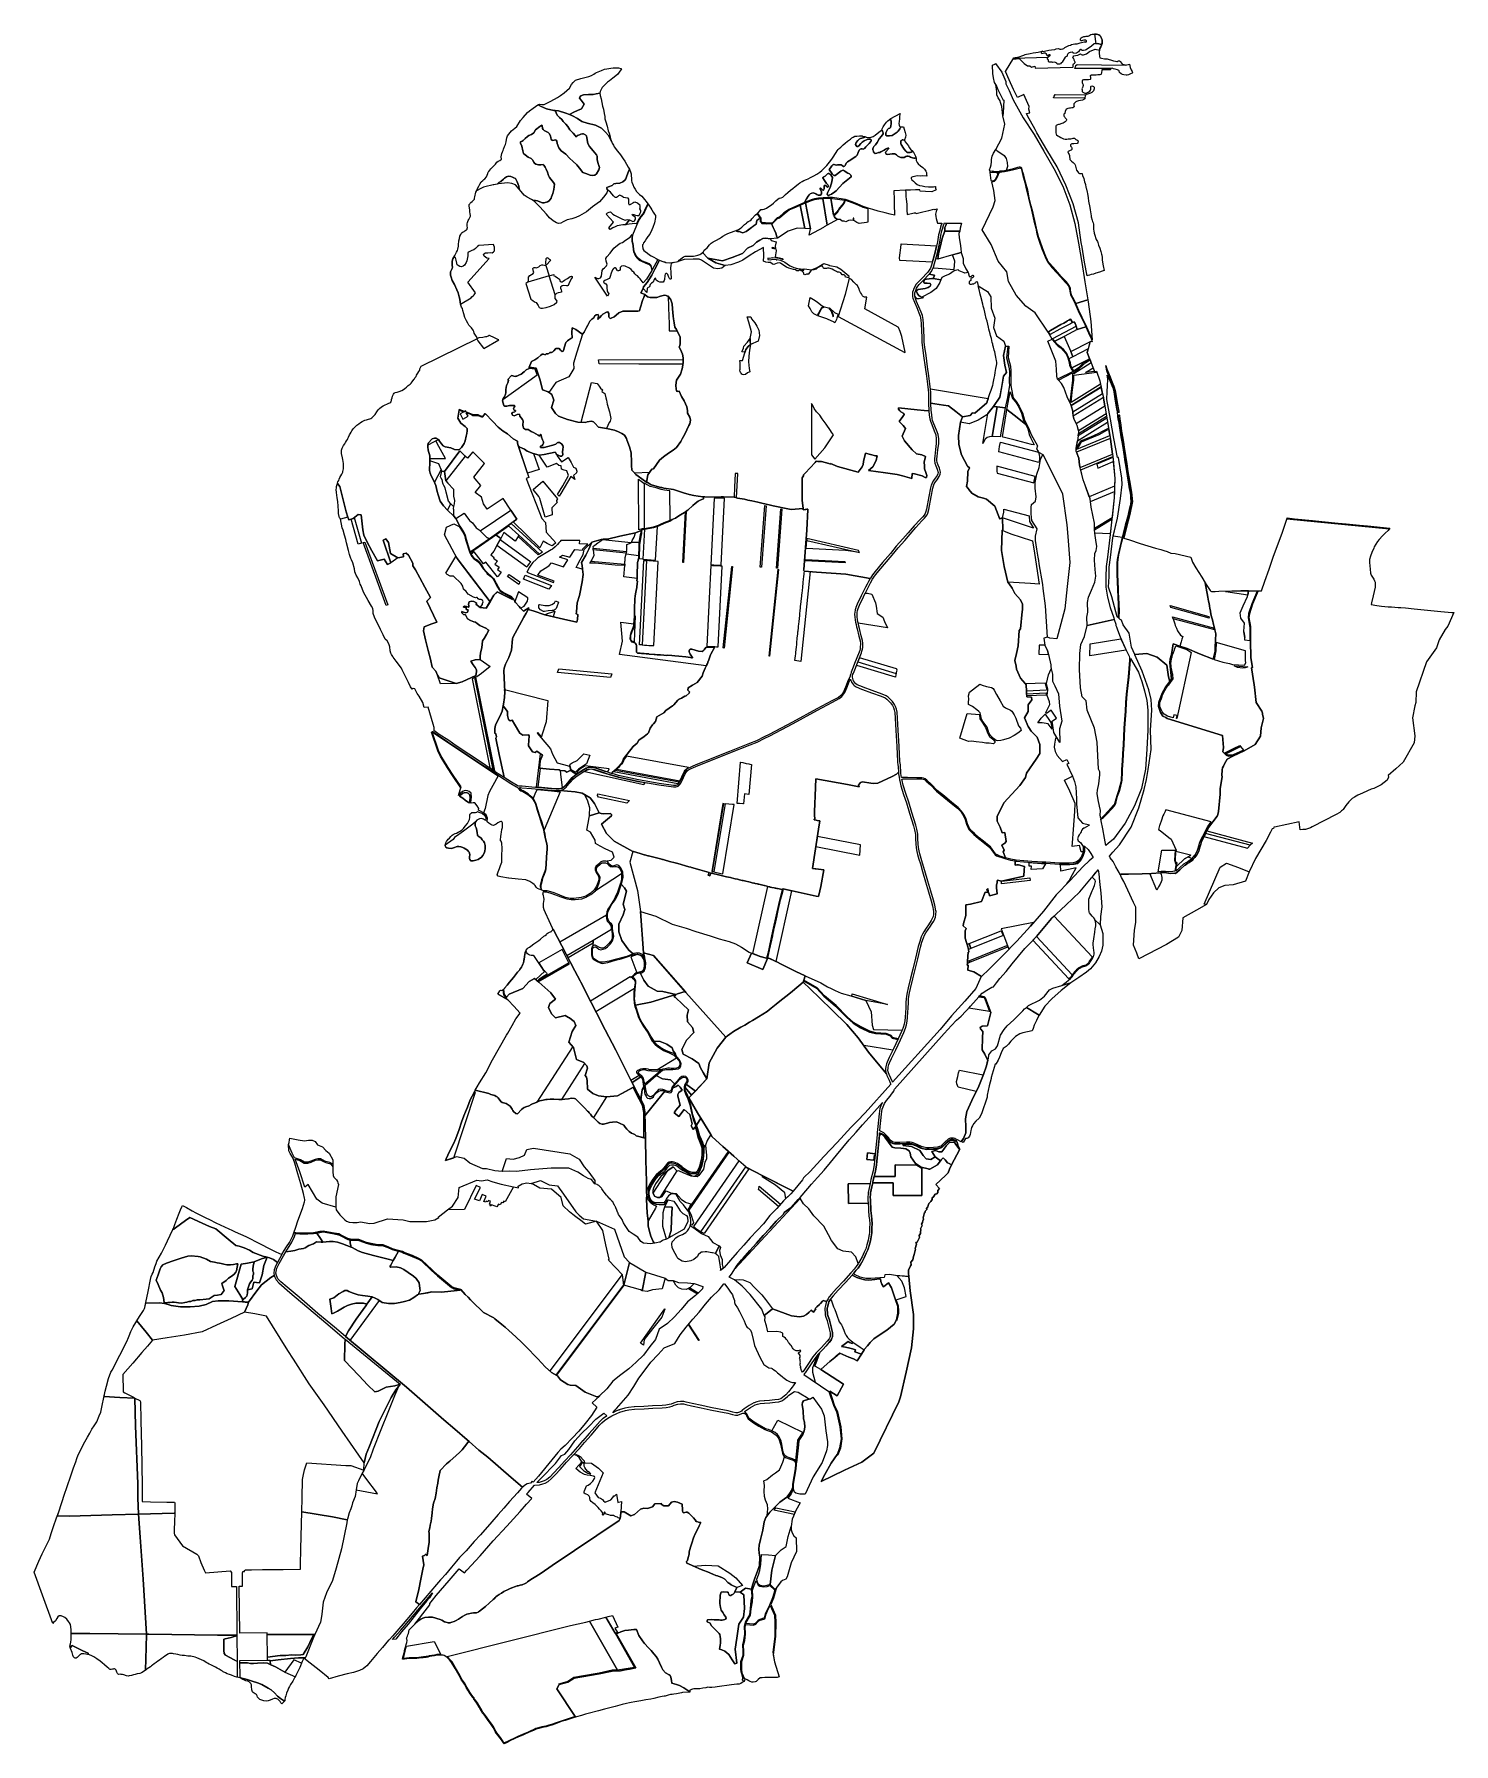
# Model space of a CAD drawing. Header units: inches. Extents: x 574087 to 581218, y 394959 to 403549.
import ezdxf

# ---------------------------------------------------------------- set-up
doc = ezdxf.new("R2010")
doc.units = ezdxf.units.IN
doc.header["$MEASUREMENT"] = 0
for name, color, linetype in [('ALTE_TERENURI_DISPONIBILE_', 7, 'Continuous'), ('ALTE_TERNURI_DISPONIBILE_P', 7, 'Continuous'), ('DOMENIU PRIVAT AL COMUNEI', 7, 'Continuous'), ('IZLAZ', 7, 'Continuous'), ('PADURI_STAT', 7, 'Continuous'), ('RETROCEDATA PV', 7, 'Continuous'), ('REZERVA_RETROCEDABILA', 7, 'Continuous'), ('REZERVA_RETROCEDABILA_1', 7, 'Continuous'), ('REZERVA_RETROCEDABILA_TEXT', 7, 'Continuous'), ('SECTOR_CADASTRAL', 7, 'Continuous')]:
    doc.layers.add(name, color=color, linetype=linetype)
doc.layers.add('RETROCEDABIL TP TEXT', color=7, linetype='Continuous', lineweight=0)
doc.layers.add('SUPRAFATA VALIDATA SI NEPUSA IN POSESIE', color=1, linetype='Continuous', lineweight=0)

msp = doc.modelspace()

# ---------------------------------------------------------------- linework, layer by layer
at = {"layer": 'ALTE_TERENURI_DISPONIBILE_', "color": 4, "linetype": 'Continuous', "lineweight": 25}
for points in [[(577390.2, 397564.4), (577384.2, 397567.6), (577386.2, 397575.5), (577386, 397587.3), (577384.8, 397602.3), (577375.8, 397631.8), (577367.2, 397641.8), (577348.4, 397667.5), (577331.8, 397683.7), (577318.8, 397706.7), (577311.9, 397718.8), (577302.6, 397722.3), (577294.5, 397722.9), (577284.8, 397721.3), (577273.6, 397713), (577263.5, 397698.9), (577257.2, 397685.4), (577249.9, 397678.1), (577238.9, 397676.8), (577233.3, 397677), (577222.9, 397677), (577208.8, 397677), (577195.6, 397683), (577185.2, 397692.5), (577179.2, 397703.5), (577176.8, 397720.9), (577177.1, 397733.6), (577181, 397747.3), (577188.9, 397763.5), (577200.9, 397784), (577212.3, 397800.2), (577225.5, 397814.5), (577232.9, 397821.2), (577250, 397833.3), (577261.6, 397845.1), (577269.2, 397855.6), (577280.1, 397866.7), (577289.2, 397868.1), (577299.1, 397868.1), (577309.8, 397864.9), (577322.3, 397857.9), (577333.4, 397848.2), (577347.1, 397839.7), (577374.4, 397824.6), (577392.3, 397812.9), (577398.5, 397811.5), (577404.4, 397811.2), (577410.8, 397814.6), (577412.3, 397815.9), (577423.6, 397825.3), (577430.2, 397835.7), (577442.9, 397864.6), (577447.3, 397886.9), (577451.3, 397911.3), (577452, 397934.7), (577452.2, 397956.9), (577459, 397966.4), (577465, 397915.8), (577464.5, 397896), (577456.2, 397881.3), (577449.6, 397846.3), (577426.5, 397814.2), (577419.4, 397809.4), (577417.2, 397808), (577387.6, 397811.7), (577347.9, 397828.4), (577328.2, 397836.6), (577326, 397837.6), (577318.3, 397836.7), (577316.1, 397838.8), (577296.2, 397858), (577270.6, 397839.2), (577235.6, 397809.9), (577208.7, 397773.2), (577198, 397751.1), (577193.3, 397732.4), (577196.7, 397725.4), (577203.8, 397710.5), (577218.1, 397704.5), (577227.2, 397703.7), (577229.4, 397704.4), (577241.7, 397708.7), (577251.9, 397723.9), (577261, 397737.3), (577279.8, 397730), (577284.3, 397728.2), (577311.8, 397724.7), (577337.3, 397695), (577359.6, 397680.4), (577361.8, 397679), (577386.3, 397672.9), (577374.6, 397646.3), (577373.9, 397644.7), (577376, 397640.1), (577380.5, 397630.3), (577387.2, 397615.3), (577395.6, 397587.9), (577397.7, 397581.2), (577400.4, 397578.3)], [(577757.9, 397799.8), (577744, 397807.7), (577747.2, 397813.3), (577876.8, 397747.3), (577899.3, 397735.8), (577887.6, 397721.8), (577863.6, 397699.4), (577858.5, 397727.5), (577811.1, 397766)], [(577535.5, 397337.2), (577535.7, 397344.8), (577531.9, 397377.8), (577526.5, 397407.3), (577509.1, 397423.5), (577528.3, 397460.7), (577535.5, 397453), (577530.3, 397437.5), (577533.2, 397415.7), (577543.2, 397393.1), (577543.2, 397367.1), (577547.4, 397347.7)]]:
    msp.add_lwpolyline(points, close=True, dxfattribs=at)
at = {"layer": 'ALTE_TERNURI_DISPONIBILE_P', "color": 4, "linetype": 'Continuous', "lineweight": 25}
for points in [[(576980.3, 402567), (576974.4, 402576.4), (576997.4, 402604.7), (576961, 402644.1), (576967.4, 402651.8), (576976.2, 402655.5), (576982, 402655.7), (576993.3, 402644.3), (577002.7, 402638.9), (577019.7, 402631.2), (577035.3, 402623.1), (577041.9, 402619.7), (577055.6, 402615.2), (577060.5, 402616.7), (577069.7, 402617.9), (577076.9, 402616.5), (577057.2, 402591.1), (577044.7, 402591.1), (577015.8, 402586.9), (577006, 402581.5), (576994.5, 402576.1)], [(577952.4, 402369.1), (577949.9, 402366.1), (577939.3, 402360.2), (577934.6, 402362.8), (577931.7, 402363.9), (577925.8, 402360), (577918.8, 402360.1), (577911.6, 402364.6), (577900.6, 402367.1), (577889.6, 402369.5), (577878, 402374), (577866.5, 402378.5), (577852.6, 402386.1), (577836.1, 402399.1), (577829.6, 402400.7), (577818.6, 402398.5), (577811.5, 402394.4), (577803.2, 402391.8), (577795.9, 402393.9), (577785.4, 402401.4), (577774, 402401.1), (577762, 402403.7), (577750.4, 402408.5), (577751.7, 402432.9), (577751.7, 402435.4), (577751.3, 402476.8), (577709.7, 402456.1), (577679.5, 402435.9), (577647.4, 402413), (577625.6, 402403.1), (577586.2, 402390.3), (577558, 402386), (577511, 402399.6), (577470.6, 402423), (577545.6, 402410.1), (577593, 402427.3), (577644.5, 402446.8), (577671, 402474.7), (577699.1, 402487.5), (577715.4, 402504.6), (577731.8, 402514.3), (577747.1, 402522.5), (577760.7, 402524.8), (577785.9, 402521.3), (577789.6, 402512.1), (577814.3, 402505), (577809, 402484.7), (577811.4, 402473.4), (577793.5, 402477), (577793.1, 402474.5), (577811.9, 402470.8), (577813.9, 402461.3), (577810, 402431.1), (577844.8, 402421.8), (577849.8, 402414.6), (577838, 402419.9), (577818.6, 402423.5), (577818.8, 402424.7), (577815.8, 402425), (577815.7, 402423.8), (577796.4, 402425.5), (577783.3, 402422.2), (577772.6, 402423.1), (577772, 402416.2), (577783.9, 402415.2), (577797, 402418.5), (577815, 402416.9), (577814.9, 402415), (577817.8, 402414.7), (577818, 402416.5), (577835.9, 402413.2), (577858.6, 402402.9), (577881.6, 402387.1), (577881, 402386.2), (577883.4, 402384.4), (577884.4, 402385.8), (577903.8, 402377), (577922, 402372.3), (577952.4, 402369.1)], [(576567.7, 402303.3), (576570.4, 402308.4), (576570.7, 402314.8), (576571.1, 402328.7), (576577.5, 402335.8), (576593.1, 402346.1), (576596.7, 402351.4), (576595.6, 402356.2), (576592.8, 402372.4), (576594.9, 402375.4), (576598.8, 402377.3), (576603.8, 402376.3), (576608.7, 402375), (576614.6, 402376.4), (576621.7, 402380.5), (576628.8, 402386.7), (576637.1, 402390.8), (576642.8, 402390.8), (576651, 402388.1), (576657.3, 402387.3), (576674.2, 402335)], [(577957.4, 402369.7), (577991.3, 402364.5), (578020.2, 402376.8), (578054, 402396.8), (578080.5, 402387.9), (578080.1, 402386.5), (578083, 402385.6), (578083.2, 402386.6), (578119.4, 402379.6), (578140, 402369), (578179.7, 402335.2), (578177.8, 402324.3), (578161.6, 402330.5), (578161.9, 402333.1), (578156.3, 402339.7), (578145.7, 402340.1), (578139.2, 402349.4), (578130.7, 402353.1), (578123, 402353), (578118.2, 402356), (578113.4, 402358.9), (578104.5, 402362.7), (578094.9, 402368.8), (578086.4, 402371.9), (578079.5, 402372.7), (578073, 402373.1), (578066.9, 402371.8), (578056.1, 402371.8), (578052.4, 402373.9), (578051, 402377.1), (578047, 402382.8), (578042.6, 402383.7), (578036, 402382.6), (578021.3, 402375.6), (578017.9, 402371.9), (578014.5, 402368.2), (578008.8, 402366.2), (578002.9, 402365.7), (577996.9, 402365.1), (577989.4, 402362.7), (577974.6, 402342.1), (577971.6, 402343.9), (577969.7, 402345.6), (577963.6, 402341.3), (577957.6, 402340.7), (577955.1, 402342.1), (577954.1, 402343.6), (577953.5, 402346.6), (577951.1, 402352.2), (577946.6, 402356.5), (577942.9, 402358.2), (577952.1, 402363.3), (577957.4, 402369.7)], [(576674.2, 402335), (576697, 402341.8), (576695.1, 402336.8), (576704.3, 402333), (576716, 402325.3), (576725.5, 402318.5), (576728.3, 402312.1), (576730.2, 402306.8), (576734.9, 402304.7), (576739.2, 402304.9), (576743.8, 402308.9), (576750.6, 402312.7), (576765.6, 402321.3), (576779.9, 402331.1), (576786.8, 402333), (576789.4, 402331), (576788.9, 402327.2), (576786.8, 402321.5), (576780.4, 402309.9), (576773, 402295.5), (576768.8, 402285.7), (576766.4, 402283.8), (576761.1, 402283.9), (576748.6, 402285.8), (576739.8, 402284.5), (576731, 402278.4), (576730.3, 402272.2), (576734.8, 402264.3), (576736.7, 402258.2), (576735.7, 402253.2), (576730.2, 402251), (576718.9, 402249.6), (576710.2, 402245.9), (576704.9, 402240.2)], [(578906.6, 401678.7), (578873.3, 401637.2), (578829.8, 401609.7), (578783.8, 401591.1), (578739.7, 401600), (578749.7, 401626.4), (578789.1, 401633.2), (578801, 401646.3), (578812.5, 401644.8), (578872.3, 401697.4), (578876.4, 401709.2), (578876.4, 401709.2), (578878.9, 401716.5), (578878.9, 401716.5), (578883, 401728.4), (578883, 401728.4), (578888.2, 401743.4), (578888.2, 401743.4), (578893.8, 401759.7), (578893.8, 401759.7), (578899.3, 401775.7), (578899.3, 401775.7), (578903, 401786.3), (578904, 401791.8), (578904, 401791.8), (578904.6, 401794.9), (578904.6, 401794.9), (578906.4, 401804.7), (578906.4, 401804.7), (578909.2, 401819.9), (578912, 401834.9), (578912, 401834.9), (578914.8, 401849.7), (578914.8, 401849.7), (578918.3, 401869.1), (578918.3, 401869.1), (578921, 401883.6), (578921, 401883.6), (578922.9, 401893.5), (578922, 401899.2), (578922, 401899.2), (578920.4, 401909.3), (578920.4, 401909.3), (578919.3, 401916.5), (578917.7, 401926.6), (578917.7, 401926.6), (578916.4, 401934.8), (578911.9, 401952.9), (578911.9, 401952.9), (578909.7, 401961.6), (578909.7, 401961.6), (578906, 401976.2), (578906, 401976.2), (578903.5, 401986.5), (578903.5, 401986.5), (578902, 401992.3), (578902, 401992.3), (578900, 402000.3), (578900, 402000.3), (578897.4, 402010.7), (578897.4, 402010.7), (578895.2, 402019.5), (578895.2, 402019.5), (578893.7, 402025.5), (578893.7, 402025.5), (578891.1, 402035.9), (578891.1, 402035.9), (578889.2, 402043.3), (578889.2, 402043.3), (578883.2, 402067.4), (578883.2, 402067.4), (578880.9, 402076.5), (578880.9, 402076.5), (578873.4, 402106.8), (578873.4, 402106.8), (578869.9, 402120.5), (578869.9, 402120.5), (578868, 402128.2), (578868, 402128.2), (578866.3, 402134.8), (578866.3, 402134.8), (578864, 402144.1), (578864, 402144.1), (578862.1, 402151.8), (578862.1, 402151.8), (578858.4, 402166.7), (578858.4, 402166.7), (578854.5, 402182.3), (578854.5, 402182.3), (578851.9, 402192.5), (578851.9, 402192.5), (578842.2, 402231.2), (578842.2, 402231.2), (578839.3, 402243), (578839.3, 402243), (578833.7, 402265.4), (578833.7, 402265.4), (578830.5, 402277.9), (578830.5, 402277.9), (578828.9, 402284.6), (578876.2, 402256.6), (578892.5, 402229.2), (578893.9, 402171.8), (578912.7, 402122.4), (578906.8, 402074.7), (578920.3, 402033.3), (578957.9, 402006.2), (578965.9, 401981.2), (578956.5, 401933.9), (578962.9, 401885.9), (578970.8, 401849.7), (578956.3, 401830.4), (578938, 401724.5)], [(578054.4, 402181.3), (578041.7, 402174.9), (578020.1, 402134.8), (578003.7, 402143.5), (577993.3, 402154.3), (577985.9, 402170.2), (577976.2, 402183.7), (577984.6, 402225.9), (578001.9, 402215.5), (578019.8, 402203.8), (578047.8, 402183.2)], [(578100.8, 402129.6), (578100.8, 402129.6), (578102.6, 402135), (578093.5, 402159.5), (578081.5, 402173.5), (578083.6, 402172.8), (578107.8, 402151.2), (578110.8, 402148.9), (578126.1, 402142.7), (578122.9, 402132.6), (578119.5, 402121.8), (578116.9, 402115.5), (578109.1, 402098.5), (578104.7, 402102.2), (578102.2, 402103.5), (578098.8, 402105.3), (578094, 402107.8), (578068.3, 402118.8), (578038, 402128.8), (578023.4, 402133.4), (578044.3, 402172.3), (578057.3, 402178.8), (578076.5, 402173.9), (578090.5, 402157.7), (578100.8, 402129.6), (578100.8, 402129.6)], [(577717.1, 402082.4), (577727.5, 402062.6), (577730.3, 402035.4), (577723.8, 402007.3), (577685.5, 401989.4), (577684.4, 402006.5), (577683.8, 402019.3), (577690, 402053.9), (577677, 402101.4), (577669.4, 402129.3), (577687.3, 402129.3), (577690.3, 402118.4), (577706.4, 402098.3)], [(577683.8, 402019.3), (577684.4, 402006.7), (577685.5, 401989.4), (577674.5, 401979.8), (577662.7, 401965.2), (577658.3, 401951.2), (577641.7, 401953.6), (577645.7, 401960.3), (577650.8, 401971.5), (577652.3, 401981.9), (577670.8, 402002.3)], [(577681.4, 401852.8), (577670.4, 401848.2), (577660.9, 401838.7), (577652.6, 401837.2), (577644.7, 401839.1), (577641.8, 401841.6), (577638.6, 401845.6), (577635.4, 401849.6), (577633.9, 401855), (577632.4, 401860.4), (577633.1, 401865.2), (577633.8, 401870), (577633.8, 401878.2), (577633.8, 401895.5), (577632.6, 401910.2), (577645.6, 401910.2), (577662.7, 401965.2), (577674.5, 401979.8), (577685.5, 401989.4), (577680, 401960.9), (577676.5, 401931.4), (577675.3, 401903.3), (577677, 401885.4), (577678.9, 401869.9)], [(579231.8, 401810.3), (579303, 401846.8), (579302.9, 401810.6), (579290, 401699.1), (579276.3, 401727.4), (579258.8, 401773.3), (579247.4, 401793.8)], [(580164.1, 400547), (580168.4, 400517.3), (580163.8, 400549.4), (580166.5, 400589.3), (580148.1, 400614.1), (580144.3, 400642.1), (580160.8, 400676.5), (580182.1, 400724.1), (580187.2, 400752), (580230.5, 400749.9), (580203.6, 400686.1), (580187.5, 400637.6), (580184.8, 400617.6), (580193.3, 400565.5), (580193.7, 400501.1), (580168.9, 400504.5), (580168.4, 400517.3)], [(580115.5, 400374.8), (580183.9, 400369.6), (580170.3, 400365.6), (580156.1, 400363.7), (580132.2, 400366.7)], [(579200.4, 400096.6), (579223.1, 400112.8), (579194.9, 400152.6), (579172.3, 400136.1), (579172.3, 400136.1), (579168.7, 400141.2), (579188.5, 400181.4), (579188.1, 400193.8), (579176.3, 400225.6), (579178.6, 400253.9), (579179, 400258.4), (579171.5, 400287.2), (579181.7, 400329.9), (579195.7, 400360.6), (579201.9, 400332.7), (579202.6, 400298.9), (579214, 400274.4), (579232.2, 400235.1), (579238, 400173.1), (579248.5, 400097), (579238, 400058.8), (579238.9, 399990.8), (579208.6, 400039.6), (579203.3, 400076)], [(576907, 399244.2), (576913.4, 399254.5), (576924.2, 399279.7), (576929.3, 399299), (576930, 399313.8), (576924, 399325.9), (576913.4, 399340.9), (576911.4, 399349.8), (576911.4, 399358.1), (576916.2, 399367.2), (576930.6, 399379.7), (576939.1, 399384.8), (576949.5, 399386.2), (576956.6, 399385.7), (576965.7, 399381.6), (576973.6, 399373.3), (576982.7, 399366.9), (576990.3, 399364.8), (577003.4, 399367), (577012.3, 399367.2), (577019, 399365.2), (577026.8, 399360.8), (577031.4, 399352.6), (577037.1, 399339.3), (577037.6, 399330.7)], [(579419, 399335.5), (579431.4, 399350.9), (579435.5, 399329.9), (579439.1, 399292), (579444.5, 399233.8), (579450.9, 399164.6), (579443.8, 399115.3), (579441, 399073.8), (579415.5, 399099), (579414.3, 399102), (579410, 399108.5), (579401.5, 399117.6), (579394.9, 399125.2), (579388, 399134.3), (579387, 399136.9), (579385.2, 399154.7), (579385.6, 399203.7), (579387.6, 399211.3), (579402.2, 399245.7), (579404.9, 399251.9), (579408.5, 399260.6), (579409.4, 399263.2), (579412.7, 399272), (579417.6, 399291), (579416, 399299.2), (579414, 399302.4), (579401.1, 399313.4)], [(579082.5, 398668.8), (579137.3, 398695.7), (579162.5, 398715.2), (579187.4, 398746.8), (579203.5, 398755.5), (579249.1, 398769.2), (579295.2, 398783.2), (579246.5, 398744.9), (579198.4, 398702.1), (579163.4, 398665.1), (579135.8, 398620.3), (579126.8, 398625.2), (579072, 398658.6)], [(575587.1, 397893.6), (575588.3, 397887.1), (575588.1, 397871.8), (575571.7, 397879.9), (575558.6, 397882.5), (575546, 397887), (575525, 397898.7), (575511.9, 397898.9), (575499.5, 397895.7), (575476.3, 397886.5), (575461.4, 397881.3), (575445.7, 397882.1), (575424.4, 397893.8), (575395.2, 397903.2), (575382.5, 397927.6), (575365.3, 397971.2), (575365.8, 397974.6), (575367.3, 397980.8), (575369.8, 397993.3), (575371.5, 398001.7), (575414.1, 397993.9), (575445.3, 397988.2), (575465.1, 397992.7), (575483.6, 397992.2), (575499.1, 397984.7), (575510.7, 397968), (575535.4, 397958.8), (575551.5, 397939.4), (575569.7, 397927)], [(575398.3, 397896.9), (575422.5, 397889.2), (575444.3, 397877.2), (575462.1, 397876.3), (575478.1, 397881.8), (575501, 397890.9), (575512.5, 397893.9), (575523.7, 397893.7), (575544, 397882.5), (575557.3, 397877.7), (575570.1, 397875.2), (575578.2, 397871.2), (575588, 397858.8), (575588, 397851.5), (575587.8, 397832.8), (575589.9, 397815.2), (575593, 397805.8), (575605.9, 397792.6), (575611.6, 397784.9), (575613.4, 397777.8), (575615.8, 397769.2), (575603.1, 397706.8), (575603.1, 397655.7), (575533.7, 397675.1), (575506.8, 397695.5), (575463.7, 397770), (575447.4, 397756.8), (575420.9, 397832.4), (575409.5, 397865)], [(576495.7, 397758.2), (576453, 397682.3), (576446.2, 397684.9), (576441.7, 397676.8), (576434.5, 397679.2), (576428.4, 397667.8), (576419.4, 397670.8), (576411.7, 397657), (576403.6, 397660.6), (576384, 397666.4), (576381.7, 397661), (576377.3, 397662.9), (576379.8, 397668.6), (576374, 397671.1), (576379.9, 397684.9), (576368.5, 397689.7), (576365.3, 397682), (576357.6, 397685.3), (576355.5, 397680.2), (576346, 397684.2), (576357.1, 397710.4), (576338.2, 397718.4), (576323.9, 397686.9), (576299.4, 397696), (576329.2, 397755), (576307.8, 397764.1), (576248.1, 397643.6), (576163.6, 397641.4), (576188.2, 397660.1), (576216.3, 397704.3), (576222.3, 397753.5), (576310.8, 397791.8), (576333.9, 397788.6), (576362, 397792.5), (576391.8, 397783.2), (576433.8, 397771.8)], [(576685.9, 397745.5), (576626.5, 397751.8), (576595.8, 397768.7), (576584.2, 397774.2), (576631.4, 397789.4), (576674.5, 397767.3), (576715.2, 397762.2), (576746.9, 397720.5), (576808, 397632.8), (576824, 397615.2), (576846.7, 397597.5), (576912.2, 397585.8), (576857.1, 397569.5), (576833, 397588), (576808.9, 397606.4), (576792.2, 397619.3), (576775.5, 397632.2), (576743.8, 397662.4), (576734.8, 397703.6)], [(576912.2, 397585.8), (577003, 397545.8), (577050.7, 397406.2), (577078.2, 397376.8), (577049.3, 397263.1), (577041.8, 397315.7), (577006.9, 397352.9), (576972, 397390), (576974.9, 397394.2), (576959.4, 397466), (576944, 397537.8)], [(577160, 397328.4), (577256.8, 397299.3), (577242.5, 397245.3), (577193, 397240.3), (577165.8, 397232.4), (577141.1, 397234.6)], [(577297.4, 397287.8), (577323.6, 397277.7), (577368.3, 397274.6), (577402.5, 397272.2), (577381.8, 397251.2), (577362.4, 397242.6), (577340.2, 397243.8), (577323.6, 397250.3), (577310.4, 397263.2)], [(577796.3, 397143.9), (577794.5, 397143.6), (577753.5, 397110.7), (577741.7, 397142.9), (577684.5, 397217.1), (577643.5, 397258.7), (577604.4, 397289.6), (577631.5, 397292), (577648.9, 397290), (577681.7, 397277.6), (577705.7, 397252.6), (577729.8, 397227.5), (577743.1, 397214.9), (577761.5, 397191.2)], [(577916.5, 396370.2), (577925.9, 396462.2), (577928.1, 396482.9), (577947.6, 396513), (577955.4, 396531.3), (577957.7, 396550.4), (577956.1, 396575.3), (577951.7, 396591.3), (577950.8, 396632.4), (577945.4, 396663.5), (577946.5, 396674.1), (577952.3, 396681.7), (577961.2, 396686.4), (577986.1, 396692.6), (577998, 396700.1), (578041.4, 396641.1), (578055.7, 396607.7), (578063.8, 396531.5), (578072.7, 396476.5), (578072.2, 396457.9), (578067.3, 396431), (578044.9, 396372.3), (578000.4, 396300.4), (577960.8, 396214.3), (577951, 396213.3), (577932.6, 396213.3), (577913.9, 396218.6), (577907.2, 396223.2), (577904.8, 396228), (577901.7, 396238.7), (577901, 396246.1), (577901.5, 396262.6), (577908.4, 396302.2), (577914.3, 396341.2), (577916.6, 396363.1)], [(577644.9, 395754.9), (577616.2, 395745.4), (577588.6, 395757.2), (577581.6, 395763.5), (577582.7, 395765.2), (577576, 395766.7), (577572, 395770), (577555.8, 395786.5), (577545.3, 395793.9), (577532.3, 395798.9), (577522.9, 395801.7), (577519.6, 395802.4), (577510.9, 395805.6), (577496.5, 395812.1), (577470.1, 395822.5), (577450.4, 395830.2), (577429.9, 395838), (577407, 395847.7), (577398, 395852), (577459.3, 395856.1), (577522.3, 395853.4), (577581.8, 395816.1), (577612.4, 395792.4)], [(575124, 395290.1), (575157.4, 395282), (575182.6, 395274.7), (575209, 395266), (575231.5, 395256.9), (575263.3, 395239.4), (575277.7, 395230.4), (575294, 395215.9), (575310, 395199.3), (575324.5, 395187.7), (575345.5, 395174.1), (575345.5, 395174.1), (575331.3, 395160.7), (575328.4, 395163.8), (575326.9, 395165.8), (575322.4, 395171.5), (575319.6, 395175.3), (575315.1, 395179.7), (575310.4, 395183.4), (575305.7, 395185.8), (575302.3, 395186.9), (575297.3, 395187), (575293.2, 395186.2), (575284.3, 395183.4), (575272.7, 395178.3), (575262.6, 395174.6), (575252.2, 395174.1), (575240.5, 395175.5), (575230.6, 395178.1), (575226.6, 395179.5), (575220.9, 395182.5), (575217.2, 395185.1), (575212.4, 395189.7), (575209.3, 395194.2), (575207.4, 395199.5), (575206, 395203.6), (575203.4, 395206.8), (575200.3, 395209.4), (575197.1, 395211), (575191.9, 395213.1), (575188, 395216.4), (575183.5, 395221.1), (575181.7, 395226), (575180.5, 395230.8), (575179.8, 395236), (575179.1, 395241.7), (575178.7, 395251.8), (575178.2, 395256.2), (575175.4, 395262.6), (575170.7, 395267.7), (575166.5, 395270.5), (575159.9, 395273.3), (575151.2, 395276.1), (575143.1, 395278.8), (575136, 395282.4), (575124, 395290.1)]]:
    msp.add_lwpolyline(points, close=True, dxfattribs=at)
at = {"layer": 'DOMENIU PRIVAT AL COMUNEI', "color": 2, "linetype": 'Continuous', "lineweight": 25}
for points in [[(578953.2, 403138.5), (578947.4, 403186), (578940.4, 403206.3), (578938.9, 403213.6), (578929.2, 403229.4), (578923.4, 403244.7), (578922.6, 403259.6), (578921.9, 403272.4), (578918, 403296.2), (578927.9, 403270.6), (578952.1, 403220.9), (578957.7, 403216.8), (578954.1, 403154)], [(578516.5, 402928.4), (578512.4, 402926.8), (578506, 402925.9), (578499.4, 402927.3), (578489.8, 402931.9), (578483.9, 402934.5), (578476.6, 402936.1), (578470, 402936.1), (578466, 402933.9), (578457.6, 402930.1), (578448.6, 402928.6), (578440.4, 402929.2), (578432.2, 402932.2), (578425.9, 402936.7), (578418.7, 402942.1), (578413.2, 402946.6), (578410.1, 402947.9), (578403.7, 402948.6), (578397, 402947.9), (578374.1, 402945.3), (578367.5, 402947), (578364.5, 402950), (578364, 402954.4), (578365.4, 402957.8), (578378, 402972.7), (578379.7, 402975.5), (578379.7, 402976), (578378.5, 402976.6), (578374.9, 402976.5), (578371, 402974.1), (578363, 402971.3), (578356, 402966.9), (578340.3, 402958.2), (578335, 402954.9), (578328.9, 402954.1), (578320.4, 402951.1), (578311.8, 402950.3), (578307.2, 402952.1), (578303.9, 402957), (578303.3, 402961.1), (578300.6, 402967.3), (578300.2, 402972.6), (578301.4, 402977.8), (578305.7, 402984.2), (578313.5, 402992.9), (578321.9, 403005.6), (578332.4, 403022.7), (578343.9, 403036.8), (578351.8, 403049.1), (578352, 403053), (578350.4, 403057.5), (578348.7, 403061.7), (578345.2, 403067.2), (578347.3, 403073), (578352.3, 403083.9), (578358.6, 403093.8), (578368.5, 403106.8), (578374.7, 403113.1), (578387.2, 403122.8), (578390.4, 403117.8), (578392.6, 403111.6), (578391.6, 403097.8), (578390.1, 403089.3), (578388.8, 403080.4), (578384.8, 403076.5), (578379.4, 403075.7), (578373, 403070.9), (578364.8, 403053.8), (578364.8, 403041.4), (578369.4, 403038.7), (578384, 403037.9), (578396.8, 403039.4), (578422.3, 403056.6), (578427.6, 403061.4), (578435.4, 403073.2), (578440.4, 403082.9), (578453.5, 403083.6), (578457.1, 403071.9), (578463, 403055.2), (578465.9, 403041.7), (578464.6, 403030.9), (578459.4, 403018.7), (578459.2, 403017.2), (578449.9, 403017.7), (578446.5, 403017.7), (578443.4, 403015.6), (578441, 403012.6), (578439.8, 403008.5), (578439.8, 403004), (578440.9, 402999.5), (578442.2, 402994.5), (578453.5, 402976.2), (578457.7, 402970.7), (578465.3, 402961.3), (578468.8, 402957.3), (578474.3, 402953.8), (578486.6, 402954), (578492.9, 402955.7), (578500.3, 402961.5), (578501.7, 402960.1), (578507.5, 402949.2), (578513.9, 402936.7)], [(578440.4, 403082.9), (578435.4, 403073.2), (578427.6, 403061.4), (578422.3, 403056.6), (578396.8, 403039.4), (578384, 403037.9), (578369.4, 403038.7), (578364.8, 403041.4), (578364.8, 403053.8), (578373, 403070.9), (578379.4, 403075.7), (578384.8, 403076.5), (578388.8, 403080.4), (578390.1, 403089.3), (578391.6, 403097.8), (578392.6, 403111.6), (578390.4, 403117.8), (578387.2, 403122.8), (578390.4, 403125.4), (578436.4, 403150.7), (578434.2, 403137.5), (578433.5, 403123.8), (578431.6, 403109.8), (578430.8, 403100.1), (578432.5, 403092.5), (578434.3, 403086.7), (578437.7, 403082.7)], [(578265.4, 403032.5), (578252, 403028.1), (578238.3, 403024.8), (578231.3, 403021.7), (578224.4, 403015.2), (578216.2, 403004.5), (578213.9, 403000.2), (578213.4, 402994.4), (578215.8, 402988.9), (578219.5, 402985.1), (578222.8, 402984.6), (578225.1, 402985), (578229.5, 402987.5), (578239.3, 402999.5), (578246.6, 403007.2), (578256.7, 403013.4), (578271, 403019.6), (578282.3, 403021.7), (578288.1, 403021.3), (578291.6, 403018.3), (578291.8, 403014.5), (578290.5, 403010.1), (578281.9, 402999.9), (578264.5, 402982.4), (578257.5, 402974.8), (578251.4, 402971.9), (578246.3, 402972.7), (578240.7, 402972.6), (578235.7, 402970.6), (578231.2, 402965.9), (578225.5, 402954.4), (578220.9, 402941.9), (578214.2, 402933.7), (578205.9, 402928.6), (578188.6, 402918.3), (578173.1, 402907.9), (578166.7, 402901.1), (578163.4, 402892.9), (578161.2, 402888.5), (578157.7, 402885.3), (578154.8, 402884.6), (578152.1, 402885), (578146.5, 402888.7), (578140.1, 402891.8), (578134.9, 402892.6), (578122.7, 402891.8), (578114.9, 402891.5), (578106.3, 402894.7), (578102.3, 402894.3), (578099.3, 402893.2), (578094.2, 402888.1), (578087.9, 402878), (578080.4, 402869.4), (578094.9, 402846.9), (578103.8, 402839.4), (578110.2, 402839.7), (578139.7, 402861.4), (578145.3, 402864.2), (578150.9, 402865.1), (578153.6, 402864), (578156.6, 402862.7), (578173.8, 402850.3), (578183, 402846.8), (578189.4, 402840.7), (578191.5, 402836.2), (578191.8, 402831.8), (578149.8, 402798.9), (578115.7, 402762), (578109.4, 402756.2), (578091.9, 402744.5), (578084.2, 402741.1), (578076.5, 402738.8), (578071.8, 402741.1), (578070.4, 402743), (578070.5, 402744.9), (578072.2, 402752), (578085.1, 402779.4), (578094.5, 402806.4), (578097.2, 402828.4), (578093.8, 402834.3), (578088.4, 402842.1), (578084.6, 402846.1), (578080.9, 402848.3), (578077.2, 402849.6), (578074.9, 402849.4), (578072.1, 402847.8), (578064.5, 402838.8), (578060.6, 402835), (578056.5, 402834.2), (578053.5, 402832.9), (578050.8, 402830.8), (578049.2, 402828.6), (578049.3, 402826.6), (578057, 402814.5), (578067.5, 402799.6), (578073.8, 402792), (578075.7, 402788.3), (578076.8, 402785.2), (578076, 402782), (578074.5, 402780.5), (578072.2, 402780.6), (578069.6, 402782.4), (578066.5, 402785), (578061.9, 402788.6), (578059.5, 402789.5), (578056.9, 402789.2), (578056, 402788.6), (578054.9, 402785.8), (578055.5, 402780), (578055.8, 402772.1), (578054.5, 402768.1), (578051.7, 402765.8), (578048.4, 402766.1), (578044.7, 402769.4), (578040.6, 402773.8), (578037.6, 402776.7), (578035.8, 402776.1), (578034.6, 402775.2), (578035.4, 402770.4), (578041.3, 402758.5), (578042.4, 402746.6), (578036.2, 402740.8), (578031.2, 402740.5), (578026, 402740.6), (578019.3, 402743.7), (578012.9, 402747.2), (578002.3, 402752.2), (577993.9, 402750.5), (577985.8, 402746.7), (577980.5, 402742.2), (577974.4, 402734.4), (577966.9, 402721.8), (577957.3, 402704.1), (577911.1, 402683.4), (577878.6, 402668.7), (577853.4, 402651.1), (577828.7, 402630), (577818.9, 402626.4), (577795.4, 402601.6), (577770.9, 402599.4), (577760, 402601.5), (577744.2, 402602.6), (577741.4, 402604.8), (577738.7, 402609.5), (577738.7, 402624), (577722.3, 402648.3), (577721.5, 402649.4), (577722.1, 402649.9), (577734.5, 402662.6), (577736.9, 402667.5), (577745.6, 402668.3), (577754.9, 402669.2), (577765, 402675.4), (577778.3, 402683), (577790.5, 402691.3), (577801.4, 402700.7), (577813, 402711.4), (577821.9, 402720.1), (577828.9, 402724.4), (577839.2, 402727.2), (577848.1, 402730.8), (577860.9, 402743.9), (577873.6, 402754.3), (577886, 402765.9), (577897.7, 402774.3), (577909.1, 402784.3), (577924.4, 402796.1), (577932.6, 402802.4), (577945.3, 402809.2), (577953.8, 402813.9), (577966.4, 402819), (577975.2, 402822.6), (577987.4, 402828.2), (578003, 402837.1), (578017.8, 402846.5), (578033, 402855.6), (578044.1, 402864.2), (578054.3, 402874.1), (578068.8, 402889.3), (578082.4, 402906.7), (578094.7, 402921), (578103.7, 402935.8), (578109.4, 402945.1), (578115.2, 402953.9), (578120.5, 402962.3), (578126.4, 402968.8), (578130.9, 402973.9), (578138.6, 402981.1), (578145.6, 402987.4), (578150.8, 402992.3), (578160.6, 403001.2), (578172.2, 403011.8), (578187.2, 403022.3), (578193.6, 403027.5), (578200.7, 403032.1), (578209.3, 403036), (578219.9, 403037.4), (578232.3, 403038), (578246.4, 403037.6), (578250.7, 403035.6), (578258.8, 403034.2)], [(578464.4, 402765.6), (578464.4, 402765.6), (578405.5, 402761.5), (578406.7, 402717.7), (578407.2, 402695.1), (578408.6, 402640.1), (578387.2, 402644.5), (578361.7, 402651), (578326.9, 402659.6), (578299.9, 402667.7), (578276.9, 402675.4), (578250.6, 402683.9), (578225.2, 402694.7), (578195.4, 402706.2), (578162.9, 402718.3), (578097.3, 402727.7), (578071.7, 402727.9), (578027.5, 402724.6), (578006.2, 402721.2), (577989.9, 402715.9), (577957.3, 402704.1), (577966.9, 402721.8), (577974.4, 402734.4), (577980.5, 402742.2), (577985.8, 402746.7), (577993.9, 402750.5), (578002.3, 402752.2), (578012.9, 402747.2), (578019.3, 402743.7), (578026, 402740.6), (578031.2, 402740.5), (578036.2, 402740.8), (578042.4, 402746.6), (578041.3, 402758.5), (578035.4, 402770.4), (578034.6, 402775.2), (578035.8, 402776.1), (578037.6, 402776.7), (578040.6, 402773.8), (578044.7, 402769.4), (578048.4, 402766.1), (578051.7, 402765.8), (578054.5, 402768.1), (578055.8, 402772.1), (578055.5, 402780), (578054.9, 402785.8), (578056, 402788.6), (578056.9, 402789.2), (578059.5, 402789.5), (578061.9, 402788.6), (578066.5, 402785), (578069.6, 402782.4), (578072.2, 402780.6), (578074.5, 402780.5), (578076, 402782), (578076.8, 402785.2), (578075.7, 402788.3), (578073.8, 402792), (578067.5, 402799.6), (578057, 402814.5), (578049.3, 402826.6), (578049.2, 402828.6), (578050.8, 402830.8), (578053.5, 402832.9), (578056.5, 402834.2), (578060.6, 402835), (578064.5, 402838.8), (578072.1, 402847.8), (578074.9, 402849.4), (578077.2, 402849.6), (578080.9, 402848.3), (578084.6, 402846.1), (578088.4, 402842.1), (578093.8, 402834.3), (578097.2, 402828.4), (578094.5, 402806.4), (578085.1, 402779.4), (578072.2, 402752), (578070.5, 402744.9), (578070.4, 402743), (578071.8, 402741.1), (578076.5, 402738.8), (578084.2, 402741.1), (578091.9, 402744.5), (578109.4, 402756.2), (578115.7, 402762), (578149.8, 402798.9), (578191.8, 402831.8), (578191.5, 402836.2), (578189.4, 402840.7), (578183, 402846.8), (578173.8, 402850.3), (578156.6, 402862.7), (578153.6, 402864), (578150.9, 402865.1), (578145.3, 402864.2), (578139.7, 402861.4), (578110.2, 402839.7), (578103.8, 402839.4), (578094.9, 402846.9), (578080.4, 402869.4), (578087.9, 402878), (578094.2, 402888.1), (578099.3, 402893.2), (578102.3, 402894.3), (578106.3, 402894.7), (578114.9, 402891.5), (578122.7, 402891.8), (578134.9, 402892.6), (578140.1, 402891.8), (578146.5, 402888.7), (578152.1, 402885), (578154.8, 402884.6), (578157.7, 402885.3), (578161.2, 402888.5), (578163.4, 402892.9), (578166.7, 402901.1), (578173.1, 402907.9), (578188.6, 402918.3), (578205.9, 402928.6), (578214.2, 402933.7), (578220.9, 402941.9), (578225.5, 402954.4), (578231.2, 402965.9), (578235.7, 402970.6), (578240.7, 402972.6), (578246.3, 402972.7), (578251.4, 402971.9), (578257.5, 402974.8), (578264.5, 402982.4), (578281.9, 402999.9), (578290.5, 403010.1), (578291.8, 403014.5), (578291.6, 403018.3), (578288.1, 403021.3), (578282.3, 403021.7), (578271, 403019.6), (578256.7, 403013.4), (578246.6, 403007.2), (578239.3, 402999.5), (578229.5, 402987.5), (578225.1, 402985), (578222.8, 402984.6), (578219.5, 402985.1), (578215.8, 402988.9), (578213.4, 402994.4), (578213.9, 403000.2), (578216.2, 403004.5), (578224.4, 403015.2), (578231.3, 403021.7), (578238.3, 403024.8), (578252, 403028.1), (578265.4, 403032.5), (578266.1, 403032.3), (578273.9, 403030.2), (578281.4, 403030), (578291.1, 403031.4), (578302, 403035.6), (578311.5, 403041.1), (578322, 403050.5), (578327.9, 403054.7), (578338.7, 403063), (578344.8, 403066.2), (578345.2, 403067.2), (578348.7, 403061.7), (578350.4, 403057.5), (578352, 403053), (578351.8, 403049.1), (578343.9, 403036.8), (578332.4, 403022.7), (578321.9, 403005.6), (578313.5, 402992.9), (578305.7, 402984.2), (578301.4, 402977.8), (578300.2, 402972.6), (578300.6, 402967.3), (578303.3, 402961.1), (578303.9, 402957), (578307.2, 402952.1), (578311.8, 402950.3), (578320.4, 402951.1), (578328.9, 402954.1), (578335, 402954.9), (578340.3, 402958.2), (578356, 402966.9), (578363, 402971.3), (578371, 402974.1), (578374.9, 402976.5), (578378.5, 402976.6), (578379.7, 402976), (578379.7, 402975.5), (578378, 402972.7), (578365.4, 402957.8), (578364, 402954.4), (578364.5, 402950), (578367.5, 402947), (578374.1, 402945.3), (578397, 402947.9), (578403.7, 402948.6), (578410.1, 402947.9), (578413.2, 402946.6), (578418.7, 402942.1), (578425.9, 402936.7), (578432.2, 402932.2), (578440.4, 402929.2), (578448.6, 402928.6), (578457.6, 402930.1), (578466, 402933.9), (578470, 402936.1), (578476.6, 402936.1), (578483.9, 402934.5), (578489.8, 402931.9), (578499.4, 402927.3), (578506, 402925.9), (578512.4, 402926.8), (578516.5, 402928.4), (578516.9, 402926.9), (578518.1, 402915), (578523.1, 402904.2), (578528.1, 402897.9), (578539.9, 402887.3), (578551.8, 402878.6), (578559, 402871.6), (578565.6, 402861.4), (578568.7, 402854.5), (578570.1, 402844.3), (578571.1, 402836), (578550.2, 402837.1), (578539, 402836.3), (578524.9, 402836.9), (578516, 402835.8), (578509.5, 402834.4), (578501.2, 402833), (578496, 402830.3), (578492.2, 402826.7), (578492.2, 402823.3), (578496.4, 402817.4), (578505, 402810.4), (578512.7, 402802.6), (578522, 402794.2), (578534.7, 402789), (578548.1, 402786.8), (578560.8, 402783.9), (578578.8, 402782.5), (578592.2, 402781.9), (578604.8, 402782.1), (578610.7, 402783.6), (578615.5, 402784.1), (578615.2, 402775.9), (578615.7, 402770.9), (578617.6, 402766.2), (578596.4, 402757.5), (578564.7, 402758.9), (578537.5, 402760.5), (578536.7, 402766.6), (578514.3, 402766.3), (578489.4, 402765.8)], [(578500.3, 402961.5), (578492.9, 402955.7), (578486.6, 402954), (578474.3, 402953.8), (578468.8, 402957.3), (578465.3, 402961.3), (578457.7, 402970.7), (578453.5, 402976.2), (578442.2, 402994.5), (578440.9, 402999.5), (578439.8, 403004), (578439.8, 403008.5), (578441, 403012.6), (578443.4, 403015.6), (578446.5, 403017.7), (578449.9, 403017.7), (578459.2, 403017.2), (578459, 403015.8), (578462.1, 403008), (578470, 402997.3), (578478.6, 402987.3), (578482.5, 402979.7), (578489.5, 402971.8)], [(578939.7, 402860.5), (578930.1, 402858.2), (578920.1, 402857.8), (578907.6, 402859.8), (578898.8, 402860.1), (578888.5, 402858.3), (578886, 402868.2), (578890.6, 402880.9), (578894, 402892.7), (578895.6, 402907.6), (578895.2, 402919.3), (578898.7, 402936.4), (578906.8, 402951), (578918.1, 402969.9), (578924.1, 402963.2), (578947.1, 402947.8), (578959.3, 402939.6), (578969.7, 402924.6), (578975.4, 402903.9), (578975.8, 402885), (578969.2, 402864.1), (578961.3, 402862.7), (578946.9, 402861.4)], [(578896.1, 402810.8), (578893.9, 402813.9), (578889.2, 402853.9), (578889.2, 402853.9), (578899.1, 402855.8), (578907.2, 402855.3), (578919.8, 402853.3), (578930.1, 402853.7), (578928.6, 402851.6), (578926.7, 402847.2), (578923.7, 402836.9), (578917.8, 402824.9), (578912, 402816.3), (578908.4, 402812.9), (578902.7, 402811.3)], [(577219.8, 402417.6), (577192.2, 402365.7), (577187.3, 402386), (577178, 402395.3), (577161.8, 402401.9), (577138.7, 402411), (577129, 402416.6), (577120.8, 402423.7), (577111.4, 402436), (577105.4, 402446.7), (577101.7, 402456.3), (577099.3, 402468.4), (577097.8, 402486.1), (577096.4, 402498), (577093.2, 402509.9), (577092.1, 402524.8), (577095.1, 402540.8), (577122.2, 402609.4), (577135.5, 402631.6), (577149.1, 402646.3), (577161, 402673.8), (577171.3, 402694.2), (577174.9, 402689.5), (577185.3, 402675.5), (577190.2, 402666.8), (577197, 402655.5), (577203.5, 402644.9), (577207.7, 402638.2), (577208.2, 402627.2), (577203.5, 402601.3), (577195.1, 402577.3), (577189.7, 402565.6), (577179.1, 402544.8), (577170.2, 402532.7), (577163.4, 402521.9), (577155.5, 402510.5), (577148.1, 402500.8), (577145.5, 402494.6), (577143.4, 402490.1), (577142.6, 402481.9), (577143.9, 402474.5), (577144, 402470.3), (577149.2, 402462.8), (577155.9, 402457.2), (577168.4, 402448.7), (577178.9, 402440.5), (577187.2, 402434.9), (577200, 402428), (577211.5, 402422)], [(577790.3, 402598.2), (577798, 402599.2), (577820.9, 402623.4), (577830.5, 402626.9), (577855.5, 402648.4), (577880.3, 402665.7), (577912.6, 402680.3), (577935, 402690), (577957.8, 402572.4), (577919.1, 402575.1), (577873.9, 402558.7), (577821, 402523.5), (577817, 402531.4), (577812.5, 402548.6), (577805.8, 402563.5), (577799, 402578.4)], [(577935, 402690), (577961.7, 402701.9), (577987, 402570.4), (577957.8, 402572.4)], [(578055.1, 402580.5), (578051.4, 402578.5), (577979.5, 402538.7), (577987, 402570.4), (577961.7, 402701.9), (577991, 402712.6), (578007.1, 402717.8), (578027.9, 402721.1), (578048.1, 402723), (578070, 402588.8)], [(578070, 402588.8), (578048.1, 402723), (578071.8, 402724.4), (578088.5, 402724.3), (578104, 402634.9), (578106.8, 402631), (578110.4, 402627), (578121.6, 402617.3)], [(578103.1, 402640), (578088.5, 402724.3), (578097, 402724.2), (578159.8, 402715.2), (578154.1, 402703), (578147.7, 402693.8), (578131.3, 402674.2), (578126.5, 402665.5), (578117.8, 402654)], [(578204.5, 402612.7), (578204.6, 402624.3), (578201.1, 402624.4), (578201, 402613.2), (578189.2, 402615.1), (578177.1, 402612.3), (578164.6, 402606.8), (578156.1, 402609.4), (578145.5, 402608.9), (578136.5, 402618.6), (578121.6, 402617.3), (578110.4, 402627), (578106.8, 402631), (578104, 402634.9), (578114.4, 402645), (578119.5, 402650.4), (578123.3, 402655.3), (578129.8, 402664.1), (578134.2, 402672.2), (578150.4, 402691.7), (578157.2, 402701.3), (578163.3, 402714.4), (578194.1, 402702.9), (578223.9, 402691.5), (578249.4, 402680.6), (578274.4, 402672.5), (578274.6, 402604.7), (578267.6, 402602.3), (578231.8, 402597.6), (578219.6, 402603.1), (578204.6, 402612.6)], [(577718.2, 402647), (577719, 402646.1), (577734.7, 402622.8), (577724.9, 402619.5), (577716.4, 402612.7), (577714.6, 402595.3), (577684.2, 402572), (577663.4, 402557), (577647.5, 402551.7), (577636.9, 402554.9), (577630.4, 402557.2), (577620.7, 402557.5), (577615.4, 402560), (577613.9, 402562.9), (577624.9, 402568), (577633.3, 402573.1), (577642.1, 402579.5), (577649.3, 402586.1), (577655.6, 402592.5), (577664.8, 402599.9), (577667.6, 402603.5), (577673.9, 402607.4), (577681.3, 402610.8), (577688, 402616.5), (577691.9, 402622), (577710.7, 402641.6)], [(578625.7, 402419.1), (578616, 402420), (578622.8, 402443.6), (578622.8, 402443.8), (578635.9, 402503.8), (578642, 402538.1), (578647.3, 402560.5), (578651.3, 402575), (578655.3, 402587.3), (578660.2, 402601), (578660.6, 402601), (578670.1, 402600.2), (578666.1, 402588.6), (578662.1, 402576.9), (578660.8, 402560.5), (578647.5, 402522.4), (578637.8, 402478.8), (578630.2, 402447.6)], [(578662.9, 402560.1), (578685.2, 402559.8), (578707.5, 402559.4), (578722.6, 402559.4), (578737.6, 402559.3), (578732.6, 402548), (578733.1, 402526.3), (578739.1, 402497.7), (578742, 402472.3), (578744.2, 402451.4), (578695.7, 402438.6), (578625.7, 402419.1), (578630.2, 402447.6), (578637.8, 402478.8), (578647.5, 402522.4), (578660.8, 402560.5)], [(578679.7, 402599.4), (578711.6, 402599.9), (578744.5, 402600.2), (578738, 402575.2), (578737.6, 402559.3), (578707.5, 402559.4), (578662.9, 402560.1), (578660.8, 402560.5), (578662.1, 402576.9), (578666.1, 402588.6), (578670.1, 402600.2)], [(577445.1, 402452.1), (577470.6, 402423), (577511, 402399.6), (577558, 402386), (577541.6, 402373.4), (577521.4, 402370.1), (577500.2, 402374.2), (577480, 402386.3), (577440.1, 402414.2), (577428.4, 402419.2), (577398, 402418.6), (577352, 402417.3), (577321.4, 402406.6), (577326.7, 402413.1), (577334.7, 402419.7), (577348.1, 402429.6), (577357.2, 402434.1), (577367.5, 402434.4), (577383, 402433.8), (577398.6, 402433.4), (577408.1, 402434.7), (577421.1, 402438.6), (577430.8, 402442.5), (577435.5, 402446), (577443.8, 402451)], [(578685.3, 402342.5), (578663.1, 402335.6), (578647, 402326.5), (578642.1, 402314.1), (578602.7, 402322.3), (578606.9, 402327.5), (578609.6, 402337.7), (578598.8, 402339.7), (578583.1, 402342.8), (578586.3, 402346.1), (578593.9, 402357.3), (578599.9, 402369), (578602.3, 402375), (578608, 402374.4), (578707.7, 402365.9), (578711.3, 402408.4), (578700.9, 402440), (578744.2, 402451.4), (578753.3, 402422.1), (578754.4, 402399.1), (578767.7, 402369.6), (578779, 402352.2), (578762.8, 402348.5), (578758.4, 402349.5), (578734.2, 402359.7), (578728.7, 402364.5), (578707.9, 402360.7)], [(577254.8, 402404.5), (577260.7, 402402.7), (577279.9, 402400.8), (577289.6, 402401.7), (577296.3, 402402.6), (577287.5, 402397.1), (577284.6, 402386.7), (577283.8, 402375.6), (577285.7, 402351), (577286.5, 402320.3), (577283.8, 402318), (577281.6, 402318.5), (577278.6, 402322.3), (577274, 402331.2), (577270, 402341.9), (577265.8, 402346.1), (577260.7, 402346.3), (577256.4, 402343.8), (577255.1, 402336.6), (577253.7, 402316.4), (577251.6, 402311.6), (577246.9, 402303.8), (577230.5, 402302.8), (577221.4, 402306.7), (577211.8, 402312.9), (577209.4, 402318.1), (577209.4, 402320.1), (577207.5, 402322.5), (577204.6, 402321.4), (577202.3, 402315.8), (577197.2, 402302.6), (577187.4, 402297.6), (577181.2, 402290.6), (577178.1, 402279.7), (577166.3, 402273.4), (577164.9, 402250.6), (577145.7, 402272), (577147.2, 402279.5), (577165.9, 402300.9), (577189.5, 402337.7), (577204.6, 402368), (577227.6, 402414), (577231.7, 402412.3), (577239.7, 402409.1)], [(578555.1, 402226.7), (578552, 402225), (578550.7, 402224.5), (578549.4, 402224), (578547.5, 402223.1), (578545.6, 402222.1), (578539.4, 402220.9), (578533.2, 402219.8), (578530.9, 402219.4), (578528.5, 402219), (578523.3, 402220), (578520.1, 402221.5), (578516.8, 402224.9), (578513.3, 402230.6), (578512.6, 402230.5), (578511.8, 402230.3), (578511.3, 402232.2), (578510.9, 402240.5), (578511.6, 402249.3), (578515.1, 402261.4), (578519.4, 402272.5), (578525.8, 402283.1), (578533.4, 402291.7), (578551.5, 402309.4), (578583.1, 402342.8), (578598.8, 402339.7), (578609.6, 402337.7), (578606.9, 402327.5), (578602.7, 402322.3), (578596.8, 402320.7), (578582.1, 402319.7), (578569.6, 402318.9), (578562.1, 402316.1), (578557.5, 402311.5), (578555.7, 402305.7), (578556.5, 402301.3), (578560.6, 402298.5), (578572.1, 402297.6), (578587.8, 402296.3), (578590, 402293.4), (578590.6, 402290.2), (578590.4, 402286.7), (578587.8, 402282.6), (578577.9, 402276.5), (578562.5, 402272), (578527, 402265.5), (578521.9, 402262.7), (578519.7, 402259.4), (578519.7, 402255), (578520.3, 402252), (578524.9, 402244.8), (578531.7, 402236.8), (578537.3, 402231.6), (578546.3, 402227.8)], [(578602.7, 402322.3), (578642.1, 402314.1), (578637.2, 402301.6), (578617.9, 402271.4), (578591, 402250.8), (578546.3, 402227.8), (578537.3, 402231.6), (578531.7, 402236.8), (578524.9, 402244.8), (578520.3, 402252), (578519.7, 402255), (578519.7, 402259.4), (578521.9, 402262.7), (578527, 402265.5), (578562.5, 402272), (578577.9, 402276.5), (578587.8, 402282.6), (578590.4, 402286.7), (578590.6, 402290.2), (578590, 402293.4), (578587.8, 402296.3), (578572.1, 402297.6), (578560.6, 402298.5), (578556.5, 402301.3), (578555.7, 402305.7), (578557.5, 402311.5), (578562.1, 402316.1), (578569.6, 402318.9), (578582.1, 402319.7), (578596.8, 402320.7)], [(579179.4, 402006.5), (579199.9, 402017.2), (579202.5, 402013.1), (579212.3, 402001.6), (579223.8, 401987.5), (579230.9, 401982.1), (579244.1, 401972.3), (579255.7, 401960.3), (579270.7, 401942.7), (579279.5, 401922.8), (579286.8, 401899.2), (579288.1, 401884.9), (579297.9, 401864.6), (579305.4, 401854.5), (579228.1, 401815.4), (579223.7, 401831.5), (579222, 401866.7), (579219.1, 401905.9), (579201.8, 401948.6)], [(578956.5, 401933.9), (578965.9, 401981.2), (578977.6, 401981.6), (578972.1, 401923.6), (578983.8, 401878.3), (578986.6, 401854.1), (578985.2, 401803.1), (578985.9, 401784.4), (578981.2, 401755.5), (578975.9, 401724.1), (578964.1, 401672.3), (578924.2, 401676.5), (578906.6, 401678.7), (578938, 401724.5), (578947.2, 401777.5), (578956.3, 401830.4), (578970.8, 401849.7), (578962.9, 401885.9)], [(578973.3, 401663.2), (578989, 401751.6), (579000.9, 401718.9), (579015.8, 401701), (579030.9, 401678.2), (579047.3, 401644.2), (579056.8, 401608.4), (579066.6, 401590.3), (579010.5, 401635)], [(579116.4, 401011.5), (579116.3, 401027.7), (579125.5, 401064.3), (579098.9, 401105.6), (579095.7, 401139.8), (579095.2, 401171.1), (579096.5, 401185.2), (579117.2, 401202.5), (579120.8, 401223.9), (579115.8, 401267.5), (579116.1, 401295.8), (579123.9, 401338.2), (579135.8, 401372.1), (579142.7, 401412.8), (579153.6, 401436.7), (579252, 401241.6), (579253.2, 401237.5), (579275.1, 401083.4), (579280.1, 401025.7), (579289.6, 400894.7), (579276.7, 400773.8), (579264.8, 400662.3), (579223.6, 400511.7), (579188.8, 400514.7), (579176.5, 400519.1), (579166.4, 400677.2), (579155.7, 400763.2), (579153.1, 400784), (579135.7, 400888.1), (579133.6, 400903.8), (579130.3, 400921.7), (579123.9, 400962.3), (579117.2, 401005.8), (579116.8, 401008.6)], [(579355.7, 399441.6), (579345.6, 399440.3), (579337.6, 399472.8), (579300.8, 399467.6), (579302.3, 399485.9), (579307.8, 399552.7), (579314.6, 399643.7), (579316.2, 399683), (579289.1, 399745.1), (579262.8, 399801.7), (579302.7, 399820.3), (579312.1, 399794.8), (579320, 399767.8), (579323, 399707.1), (579323.6, 399682.7), (579329, 399611.9), (579352.8, 399585.1), (579388.7, 399576.1), (579384.1, 399573.5), (579361.1, 399560.4), (579360.3, 399559.9), (579352.4, 399554.1), (579348.4, 399548.3), (579345.7, 399542), (579343.6, 399536.6), (579339.8, 399529.9), (579336.4, 399525.5), (579330.8, 399517.6), (579329.1, 399511.2), (579328.6, 399506.3), (579329.7, 399500.3), (579331.8, 399496.5), (579336.3, 399492.4), (579344.2, 399485.6), (579350.4, 399477.4), (579355.6, 399467.7), (579356.6, 399460.2), (579357, 399453.5), (579356.7, 399445.9)], [(576925.8, 399636.4), (576876, 399622), (576876.7, 399627.9), (576878.7, 399661.4), (576865.9, 399701.1), (576852, 399728.2), (576859.7, 399723.8), (576880.3, 399712.1), (576902.5, 399683.9)], [(576304.8, 399592.2), (576291, 399580), (576270.3, 399565.3), (576243.2, 399544.2), (576220.2, 399527.6), (576198, 399512.6), (576192.3, 399503.5), (576151.9, 399474.7), (576151.9, 399474.7), (576152.9, 399479.9), (576155.8, 399486.8), (576159.2, 399493), (576163.1, 399498.9), (576167.4, 399504.2), (576172.7, 399509.9), (576180.5, 399517.7), (576186.6, 399524), (576191.5, 399527.3), (576201.5, 399532.7), (576209, 399535.4), (576217.5, 399539.3), (576224, 399542.2), (576236.6, 399550.6), (576244.4, 399557.7), (576252.8, 399569), (576264.6, 399583.5), (576269.7, 399592.8), (576274.4, 399603.1), (576276.1, 399612.6), (576275.3, 399619.1), (576275.8, 399626.2), (576277.8, 399631.6), (576281.5, 399635.6), (576285.7, 399637.9), (576289.3, 399637.9), (576293.6, 399637.9), (576303.5, 399637.7), (576310.2, 399639.9), (576312.5, 399642.2), (576314.9, 399643.6), (576320.9, 399640.9), (576331.1, 399636.6), (576339.5, 399633), (576348.9, 399625.7), (576354.6, 399617.4), (576355.8, 399607.6), (576355.1, 399597.5), (576344.9, 399604.5), (576334.5, 399608.7), (576323.4, 399606.8), (576310.6, 399600.2)], [(579275.1, 399281.3), (579285.6, 399295), (579303.1, 399327.5), (579320.7, 399359.9), (579243.5, 399344.1), (579242.2, 399376.4), (579289.4, 399376.4), (579311.6, 399378.5), (579329.8, 399382.8), (579342.7, 399395.6), (579352, 399408.8), (579356.5, 399419.8), (579364.3, 399444.8), (579364.9, 399452.3), (579362.6, 399469.3), (579381.6, 399451.9), (579395, 399433.3), (579406, 399412.4), (579387.2, 399395.1), (579356.6, 399367), (579288.8, 399295.8)], [(577132.5, 399141.2), (577210.6, 399118.1), (577292.3, 399077.3), (577362.4, 399057.3), (577410.2, 399041.4), (577483.2, 399018.8), (577527.3, 399004.1), (577578.4, 398991.1), (577610.5, 398979.2), (577639.5, 398961.8), (577678.9, 398937), (577690.8, 398932.2), (577669.5, 398882.7), (577747.6, 398849.2), (577770.9, 398904.5), (577772.3, 398908), (577814.7, 398889.4), (577860.1, 398866.5), (577917.3, 398837.5), (577960.5, 398817.6), (577950.3, 398785.8), (577896.1, 398741.3), (577868.8, 398719.2), (577841.7, 398697.1), (577814.6, 398675.3), (577789.2, 398654.7), (577769.6, 398639.2), (577724.9, 398611.8), (577695.1, 398594), (577679.9, 398584.8), (577656.2, 398570.6), (577637.2, 398559.2), (577600.8, 398537.3), (577582.3, 398525), (577569.8, 398516.8), (577562.3, 398509), (577361.4, 398734.9), (577198.6, 398920.5), (577147.4, 398934.2)], [(579249.1, 398769.2), (579257.9, 398775.5), (579264.2, 398780.9), (579271.4, 398786.8), (579272.6, 398787.8), (579281.3, 398794.8), (579293.5, 398804.4), (579299.9, 398811.9), (579305.5, 398819.7), (579306.8, 398822.2), (579310.7, 398827.2), (579311.1, 398827.7), (579321, 398839.4), (579321.2, 398839.6), (579323.3, 398841.6), (579329.8, 398848), (579336.5, 398854.2), (579339, 398856.6), (579344.9, 398859.8), (579345.5, 398860.2), (579348, 398861.5), (579352.5, 398863.7), (579358.1, 398865.2), (579371.7, 398868.8), (579374.1, 398870.6), (579375.6, 398871.7), (579382.1, 398877.1), (579387.5, 398882.2), (579389.9, 398885.2), (579393.6, 398890.1), (579403.4, 398904.9), (579405, 398908.6), (579406.5, 398912.2), (579408, 398915.8), (579409.5, 398919.5), (579410, 398920.7), (579411.3, 398927.2), (579411.2, 398933.1), (579411.1, 398936.9), (579410.3, 398943.9), (579408.6, 398960), (579406.7, 398973.8), (579406.6, 398980), (579406.5, 398982), (579409.5, 399003.1), (579414.6, 399037.9), (579417.5, 399054.2), (579419.5, 399068.4), (579419.7, 399076.8), (579418.7, 399091), (579415.5, 399099), (579441, 399073.8), (579454.7, 399030.7), (579455.9, 399004.5), (579454.4, 398972.1), (579447.7, 398941.3), (579436.5, 398915.3), (579417.8, 398882.7), (579393.1, 398852.6), (579373.4, 398837), (579334.3, 398810.1), (579295.2, 398783.2)], [(576988, 399051.5), (576988.2, 399046.4), (576990.3, 399024.5), (576990.8, 399015.8), (576989.8, 399005.4), (576984.8, 398993.1), (576982.3, 398990.3), (576979.1, 398987.3), (576974, 398980.9), (576966.7, 398972.9), (576952.2, 398960.4), (576943.3, 398956.5), (576934.8, 398956.5), (576923.5, 398962), (576911.8, 398968.2), (576904.9, 398971.1), (576901.5, 398971.4), (576898.3, 398970.9), (576894.9, 398969.5), (576894.9, 398997.5)], [(578791.8, 398955.1), (578784.5, 398979.8), (578944.9, 399044.4), (578953.9, 399020.3)], [(577153.1, 398912.4), (577147.4, 398934.2), (577198.6, 398920.5), (577357.7, 398739.1), (577318.3, 398727.3), (577310.4, 398724.5), (577244.6, 398738.8), (577216.1, 398740.4), (577171.1, 398766.6), (577150.3, 398796.1), (577131.9, 398833.4), (577138.7, 398833.6), (577150.8, 398841.7), (577158.5, 398859.2), (577159.2, 398882.4), (577157.1, 398899.6)], [(577690.8, 398932.2), (577733.6, 398915), (577765.6, 398906.1), (577770.9, 398904.5), (577747.6, 398849.2), (577669.5, 398882.7)], [(578779.9, 398950.3), (578777.1, 398963.7), (578773.6, 398975.5), (578784.5, 398979.8), (578791.8, 398955.1)], [(578785.8, 398884.7), (578786.5, 398895.4), (578972.4, 398970.2), (578975.8, 398961.2)], [(578775.3, 398890.9), (578786.5, 398895.4), (578785.8, 398884.7), (578774.6, 398880.2)], [(577391.8, 398400.7), (577347.5, 398425), (577341, 398448.5), (577363.2, 398494.6), (577401, 398532.6), (577393.7, 398558.5), (577369.7, 398586.9), (577366.8, 398619.4), (577373.7, 398647.7), (577344.3, 398676.2), (577308, 398709.2), (577302.2, 398712.4), (577310.4, 398724.5), (577318.3, 398727.3), (577357.7, 398739.1), (577361.4, 398734.9), (577461.8, 398622), (577562.3, 398509), (577518.4, 398454), (577477.2, 398380.3), (577465.5, 398300.8), (577447.3, 398332.3), (577434.3, 398356.1), (577426.3, 398376.7)], [(577952.3, 398792), (578018.4, 398754.7), (578053.9, 398715.1), (578113.2, 398665.7), (578168.1, 398609.5), (578201.2, 398580.6), (578238.7, 398557.3), (578282.6, 398535.6), (578313.8, 398527.5), (578366.2, 398523.9), (578386.2, 398516), (578396.6, 398504.9), (578425.7, 398497.1), (578403.8, 398451.8), (578400.3, 398444.4), (578255, 398467.3), (578226.6, 398506), (578169.7, 398574), (578095.7, 398645.6), (578033.3, 398705.8), (577984.5, 398753), (577950.3, 398785.8)], [(577960.5, 398817.6), (578039, 398782.4), (578071.8, 398762.9), (578090.9, 398753.5), (578109.9, 398744.1), (578125.2, 398737.3), (578140.5, 398730.6), (578189.3, 398717), (578264.7, 398694), (578291.6, 398636.8), (578296, 398569.7), (578303.6, 398548.3), (578446.7, 398544.1), (578444.2, 398538), (578427.4, 398500.8), (578398.8, 398508.4), (578388.5, 398519.4), (578367.1, 398527.9), (578314.4, 398531.4), (578284, 398539.4), (578240.6, 398560.8), (578203.6, 398583.8), (578170.9, 398612.4), (578115.9, 398668.7), (578056.7, 398718), (578020.9, 398757.8), (577953.6, 398795.9)], [(578772.9, 398136.6), (578796.4, 398191.5), (578833.1, 398262.8), (578855.2, 398321.6), (578870.1, 398365.3), (578878.1, 398395.1), (578880.7, 398402.7), (578882.7, 398421.2), (578898.2, 398440.5), (578916.3, 398450.3), (578926.4, 398466.7), (578940.6, 398519.3), (578959.8, 398547.5), (578974.8, 398566.6), (579007.9, 398596.4), (579053.8, 398642.4), (579062.1, 398651.2), (579072, 398658.6), (579126.8, 398625.2), (579135.8, 398620.3), (579125.9, 398602), (579121.9, 398594.1), (579109.6, 398570.6), (579105.3, 398553.8), (579099.6, 398541), (579053.6, 398531.4), (579037.8, 398525.6), (579017.2, 398512.8), (578992.4, 398489.8), (578981.4, 398474.2), (578969.3, 398462.9), (578955.3, 398451.9), (578943.8, 398431.7), (578936.3, 398408.5), (578929, 398394.4), (578917.3, 398374.3), (578915.2, 398373.2), (578894.7, 398307.8), (578894, 398302), (578888.6, 398284.2), (578884.7, 398264.6), (578874.8, 398217.7), (578874.1, 398208.2), (578846.4, 398124.8), (578833.4, 398102.8), (578817.5, 398087.5), (578806.1, 398074.2), (578801.9, 398066.4), (578800.5, 398063.9), (578796.1, 398056), (578794.1, 398047.4), (578792.5, 398040.7), (578789.2, 398021.1), (578785.8, 398012.6), (578778.9, 398004.7), (578772, 398000.8), (578765.1, 398000.3), (578753.4, 397980.5), (578744.4, 397986), (578755.9, 397999.7), (578767, 398029.2), (578767.6, 398059.5), (578766.2, 398100)], [(577435.7, 398102.8), (577414.3, 398067.7), (577412.6, 398072.1), (577409.1, 398081.4), (577395.9, 398119.3), (577392.2, 398135.5), (577388, 398160.7), (577376, 398201.6), (577375.2, 398203.5), (577376.1, 398204.2), (577419.8, 398128.9)], [(577935.3, 397704.9), (577944.7, 397715.7), (577992.4, 397770.3), (578022.5, 397804.7), (578054.7, 397841.8), (578086.6, 397880.4), (578117.5, 397916.8), (578149.4, 397955.6), (578181.3, 397993.7), (578215.8, 398033.1), (578248.1, 398069.6), (578280.8, 398106.8), (578348.1, 398182), (578339.9, 398163.9), (578335.4, 398151.1), (578333.5, 398137.5), (578331.9, 398125), (578327.9, 398092.2), (578325.2, 398061.1), (578322.3, 398030.5), (578321.7, 398025.2), (578321.1, 398019.7), (578312.2, 397924), (578273.3, 397927.9), (578269.4, 397895.1), (578304.8, 397891.6), (578307.8, 397916.9), (578311.5, 397916.6), (578310.4, 397904.5), (578308.5, 397886.9), (578306.7, 397869.3), (578301.2, 397838), (578290.5, 397794.2), (578288.2, 397783.8), (578286.1, 397774.4), (578176.8, 397773), (578177.1, 397674.2), (578276.1, 397675.5), (578276.2, 397673.2), (578277.4, 397655.7), (578278.6, 397638.3), (578280.5, 397611.1), (578283.1, 397593.2), (578284.2, 397569.6), (578283.5, 397553.6), (578283.6, 397546.4), (578283.5, 397538.2), (578282.5, 397528.1), (578281.6, 397518.1), (578276.5, 397489.4), (578270.4, 397465.5), (578264.1, 397445.8), (578259.7, 397435.8), (578256.3, 397428.7), (578246.2, 397406.6), (578235, 397385.2), (578230.1, 397377.4), (578227.9, 397373.7), (578227, 397372.3), (578214, 397405.6), (578193.1, 397428.7), (578150.6, 397434.6), (578124.2, 397446.8), (578092.4, 397488.2), (578077.8, 397517.2), (578053.8, 397559.7), (578004.3, 397612.7), (577978.2, 397647.9), (577951.4, 397672.3), (577935.8, 397697.9), (577931.8, 397700.9)], [(577459, 397966.4), (577452.2, 397956.9), (577446.2, 397980.4), (577439.7, 397995.2), (577431.6, 398014.7), (577421.2, 398049.5), (577414.3, 398067.7), (577435.7, 398102.8), (577486.4, 398020.4), (577467.7, 397989.7)], [(578481, 397307.5), (578413.9, 397312.7), (578383.6, 397317.3), (578359.8, 397316.1), (578357.5, 397301.6), (578357, 397301.5), (578289.2, 397297.1), (578264.3, 397297), (578236.2, 397303.2), (578208.5, 397317.4), (578204, 397323.3), (578215.2, 397336.9), (578225.5, 397349.1), (578225.7, 397349.3), (578225.8, 397349.5), (578237.9, 397367.1), (578237.9, 397367.1), (578238, 397367.2), (578245.3, 397379.1), (578245.4, 397379.3), (578245.5, 397379.5), (578256.9, 397401.2), (578256.9, 397401.3), (578257, 397401.4), (578267.2, 397423.6), (578270.6, 397430.8), (578270.6, 397430.9), (578275.2, 397441.4), (578275.3, 397441.6), (578275.4, 397441.7), (578281.9, 397462), (578282, 397462.1), (578282, 397462.2), (578288.2, 397486.7), (578288.3, 397486.9), (578288.3, 397487), (578293.5, 397516.3), (578293.5, 397516.5), (578293.5, 397516.7), (578294.5, 397527), (578294.5, 397527), (578295.4, 397537.4), (578295.5, 397537.6), (578295.5, 397537.8), (578295.6, 397546.3), (578295.6, 397546.4), (578295.6, 397546.5), (578295.5, 397553.4), (578296.2, 397569.4), (578296.3, 397569.6), (578296.2, 397569.9), (578295, 397594.2), (578295, 397594.4), (578295, 397594.6), (578292.4, 397612.4), (578290.6, 397639.1), (578289.4, 397656.5), (578288.2, 397673.8), (578287.5, 397690.9), (578286.9, 397708.1), (578287.8, 397717.7), (578288.6, 397726.9), (578291.4, 397742.7), (578294.5, 397756.9), (578297.6, 397771), (578299.3, 397778.5), (578401.4, 397778.5), (578401.4, 397714.1), (578546.7, 397714), (578546.7, 397852.4), (578542.2, 397853.5), (578521.1, 397866.8), (578412.9, 397867.5), (578412.9, 397809.5), (578306.6, 397809.5), (578312.9, 397835.4), (578313, 397835.6), (578313, 397835.8), (578318.6, 397867.5), (578318.6, 397867.6), (578318.6, 397867.8), (578320.5, 397885.7), (578322.3, 397903.3), (578322.3, 397903.4), (578332.8, 398016.4), (578337.6, 398022.3), (578342.7, 398022.9), (578345.4, 398021.8), (578360.2, 398006.6), (578396.4, 397957.6), (578409.9, 397953.3), (578441.2, 397951.4), (578453.4, 397950.8), (578466.3, 397949.1), (578482, 397939), (578487.8, 397927.3), (578491.5, 397907.9), (578514.7, 397875), (578543.5, 397856.7), (578577.9, 397848.5), (578581.4, 397846.6), (578586.4, 397846.2), (578625, 397868), (578643.4, 397893.5), (578654, 397902.8), (578662.8, 397894), (578675.5, 397878.7), (578682.5, 397874.6), (578695, 397868), (578694.9, 397867.8), (578684.8, 397847.2), (578677.9, 397828.6), (578664.5, 397815), (578616.5, 397769), (578634.8, 397749.1), (578627.1, 397738.5), (578625.6, 397729.2), (578621.9, 397722.8), (578613.2, 397721.3), (578604.9, 397707.1), (578598.7, 397702.5), (578597.4, 397694.4), (578591.2, 397683.6), (578581, 397673.7), (578577.1, 397664.7), (578575.6, 397656.6), (578569.7, 397649), (578570.6, 397643.2), (578562.5, 397636.1), (578562.7, 397629.2), (578559.3, 397628.7), (578552.4, 397602.4), (578553.9, 397595), (578552.6, 397590.2), (578550.4, 397587.8), (578549.8, 397579.2), (578544.8, 397569.9), (578547.7, 397564.2), (578539.5, 397546.3), (578541.7, 397544.1), (578538.5, 397530.4), (578539.9, 397522.8), (578533.1, 397513.5), (578534, 397503.4), (578522.3, 397480), (578516.7, 397477.3), (578518.5, 397469.6), (578513.3, 397447.6), (578514.4, 397444.9), (578507.5, 397418.3), (578503.6, 397407.3), (578500.1, 397390.5), (578490.8, 397378.9), (578493.2, 397366.6), (578488.5, 397361.2), (578479.6, 397339.8), (578479.6, 397324.7)], [(578552.7, 397915.4), (578535.8, 397940.8), (578493.6, 397959.9), (578452.4, 397965.1), (578451.1, 397972.2), (578465.8, 397972.8), (578494.1, 397971.8), (578518.3, 397962.9), (578532.2, 397955.6), (578540.6, 397952.4), (578570.3, 397945.1), (578622.4, 397947.1), (578642.3, 397952.8), (578647.1, 397956), (578674.9, 397982.9), (578683.2, 397989.2), (578692.9, 397992.6), (578700, 397992.4), (578720.9, 397984.9), (578723.3, 397981.3), (578727.3, 397967.5), (578737, 397946.8), (578735.5, 397943.9), (578731.3, 397949.5), (578716.9, 397969.9), (578711.1, 397979.3), (578707.1, 397982.1), (578685.4, 397980.8), (578668.1, 397963.2), (578656.6, 397947.6), (578645.8, 397934), (578632.1, 397934), (578615.5, 397940.2), (578597, 397934.5), (578613.7, 397908.2), (578591.4, 397894.2), (578568.4, 397897.7)], [(578639, 397887.5), (578613.7, 397908.2), (578597, 397934.5), (578615.5, 397940.2), (578632.1, 397934), (578645.8, 397934), (578656.6, 397947.6), (578668.1, 397963.2), (578685.4, 397980.8), (578707.1, 397982.1), (578711.1, 397979.3), (578716.9, 397969.9), (578731.3, 397949.5), (578735.5, 397943.9), (578695, 397868), (578682.5, 397874.6), (578675.5, 397878.7), (578662.8, 397894), (578654, 397902.8), (578643.4, 397893.5)], [(576886.1, 397794), (576869.9, 397800), (576846.5, 397812.5), (576817.4, 397830.9), (576773.7, 397850.8), (576684, 397851.6), (576580.6, 397843.7), (576509.4, 397835.1), (576473.5, 397835.7), (576437.9, 397834.1), (576459, 397899.9), (576493.8, 397896.1), (576525.8, 397905.7), (576550.8, 397917.5), (576561.3, 397945.6), (576596.2, 397951.5), (576778.4, 397922.7), (576825.1, 397897.1), (576849.7, 397857.8), (576873.6, 397831.1), (576903.1, 397789), (576904.2, 397772.7)], [(578312.2, 397924), (578311.5, 397916.6), (578307.8, 397916.9), (578304.8, 397891.6), (578269.4, 397895.1), (578273.3, 397927.9)], [(578412.9, 397867.5), (578521.1, 397866.8), (578542.2, 397853.5), (578546.7, 397852.4), (578546.7, 397714), (578401.4, 397714.1), (578401.4, 397778.5), (578299.3, 397778.5), (578299.9, 397781.2), (578302.2, 397791.4), (578306.6, 397809.5), (578412.9, 397809.5)], [(578286.1, 397774.4), (578285.9, 397773.6), (578282.8, 397759.4), (578279.7, 397745.1), (578276.7, 397728.5), (578275.8, 397718.8), (578274.8, 397708.4), (578275.6, 397690.5), (578276.1, 397675.5), (578177.1, 397674.2), (578176.8, 397773)], [(577078.2, 397376.8), (577160, 397328.4), (577141.1, 397234.6), (577132.1, 397240.2), (577049.3, 397263.1)], [(578255.6, 396938.2), (578256.8, 396940.2), (578272.5, 396959.1), (578286.3, 396975.8), (578286.3, 396975.8), (578304.4, 396993.5), (578336.1, 397016), (578369.5, 397037.1), (578406.4, 397068.1), (578418.2, 397089), (578418.2, 397089.3), (578422.6, 397088.1), (578429.8, 397123.1), (578430.7, 397137.3), (578430.7, 397137.3), (578429.4, 397157.3), (578417.8, 397190.7), (578417.8, 397190.7), (578417.8, 397190.7), (578417.8, 397190.7), (578417.8, 397190.7), (578417.8, 397190.7), (578467.4, 397207.2), (578459.6, 397250.3), (578445.3, 397283.7), (578420.8, 397312.2), (578447.2, 397310.1), (578481, 397307.5), (578487, 397234.5), (578504, 397116.4), (578504, 397043.4), (578494.9, 396948.4), (578466.8, 396825.9), (578438.9, 396702.5), (578430.3, 396677.5), (578304.1, 396419.4), (578244.4, 396374.3), (578158.2, 396334.9), (578040.7, 396276.9), (578058.6, 396312.9), (578090.5, 396368.5), (578120.9, 396412.1), (578124.6, 396410.8), (578137.2, 396444.9), (578144.9, 396492.2), (578138.4, 396551.3), (578121.9, 396628), (578105.7, 396661.7), (578083.1, 396731.5), (578120.1, 396707.5), (578152.4, 396766.4), (578152.4, 396766.4), (578038, 396840.5), (578055.5, 396855.2), (578084.3, 396879.5), (578109.2, 396900.4), (578134.2, 396921.5), (578179.2, 396902.1), (578202.5, 396893.4), (578221.2, 396883.5), (578242.4, 396916.8)], [(577783.4, 395759.5), (577767.7, 395754.1), (577752.3, 395752.1), (577733.2, 395755), (577726.2, 395759.6), (577720.4, 395770.6), (577717.8, 395786.3), (577725.1, 395808), (577732.1, 395829.7), (577738, 395862.3), (577741, 395910.6), (577775.8, 395908.8), (577810.5, 395905.2), (577792.3, 395832.2)], [(577663.1, 395565.2), (577664.4, 395568.6), (577686.1, 395606.3), (577689.6, 395636.9), (577694.9, 395672.8), (577696.9, 395699.1), (577695.9, 395731.8), (577700.4, 395746.9), (577714.5, 395779.5), (577716.6, 395769.3), (577723.2, 395756.9), (577731.7, 395751.1), (577752.3, 395748.1), (577768.6, 395750.1), (577782.4, 395754.9), (577807.5, 395730.6), (577796.5, 395693.1), (577781.2, 395655.6), (577767.5, 395628.4), (577759.8, 395612.7), (577754.7, 395592.9), (577751, 395589.7), (577733.1, 395584.1), (577724.4, 395580), (577718.4, 395573.6), (577709.4, 395564), (577699.6, 395559.6), (577662.6, 395563.2)], [(577784.9, 395654.1), (577806.4, 395604.8), (577808, 395569.1), (577807.4, 395499.1), (577797.7, 395420.4), (577806.3, 395371.1), (577829, 395295.9), (577820, 395293.1), (577805.9, 395292.6), (577781.8, 395292.7), (577772.7, 395292.2), (577757.6, 395292.3), (577744, 395291.2), (577735.9, 395291), (577733.7, 395289.9), (577724.2, 395281.9), (577717.2, 395275.4), (577713.1, 395271.5), (577708.1, 395270), (577699, 395268.5), (577691.7, 395269.7), (577684.1, 395272.4), (577676.4, 395275.8), (577668.1, 395281.4), (577662.7, 395284.7), (577657, 395283.5), (577644.4, 395314.7), (577641.3, 395333.4), (577641.5, 395372.1), (577651.8, 395404.2), (577651.8, 395425.5), (577649.6, 395455.3), (577656.5, 395478.2), (577661.1, 395510.7), (577659, 395549.3), (577661.8, 395559.3), (577700.2, 395555.5), (577711.8, 395560.6), (577721.3, 395570.8), (577726.8, 395576.7), (577734.5, 395580.4), (577752.9, 395586.1), (577758.3, 395590.7), (577763.6, 395611.3), (577771.1, 395626.6)]]:
    msp.add_lwpolyline(points, close=True, dxfattribs=at)
msp.add_lwpolyline([(577990.5, 396868.9), (577990.5, 396868.9), (577983.4, 396858.5), (577960, 396823.7), (577956.9, 396819.3), (577953.4, 396814.5), (578012.4, 396774.6), (577998.3, 396824.1), (577998.9, 396850.5), (578002.9, 396860.9), (578011.7, 396883.6), (578023.6, 396908.3), (578026.5, 396917.7), (578024.4, 396915.5), (578009, 396895.8), (577990.5, 396868.9)], dxfattribs=at)
at = {"layer": 'IZLAZ', "color": 5, "linetype": 'Continuous', "lineweight": 25}
for points in [[(577613.9, 402562.9), (577615.4, 402560), (577620.7, 402557.5), (577630.4, 402557.2), (577633.7, 402556), (577636.9, 402554.9), (577642.2, 402553.3), (577647.5, 402551.7), (577655.5, 402554.3), (577663.4, 402557), (577673.8, 402564.5), (577684.2, 402572), (577699.4, 402583.7), (577714.6, 402595.3), (577716.4, 402612.7), (577724.9, 402619.5), (577734.7, 402622.8), (577734.7, 402608.5), (577738.3, 402602.1), (577742.7, 402598.6), (577759.4, 402597.5), (577768.1, 402595.8), (577790.3, 402598.2), (577799, 402578.4), (577812.5, 402548.6), (577817, 402531.4), (577821, 402523.5), (577785.9, 402521.3), (577760.7, 402524.8), (577747.1, 402522.5), (577731.8, 402514.3), (577715.4, 402504.6), (577699.1, 402487.5), (577671, 402474.7), (577644.5, 402446.8), (577593, 402427.3), (577545.6, 402410.1), (577470.6, 402423), (577445.1, 402452.1), (577449.1, 402455.6), (577452.5, 402463), (577459.4, 402468.7), (577468.4, 402476.3), (577479.7, 402490.8), (577487.5, 402499.2), (577498, 402505.9), (577514.6, 402513.8), (577529.3, 402522.8), (577540, 402529.6), (577545.8, 402533.8), (577561.9, 402542.9), (577571.4, 402547.6), (577603.5, 402558.9), (577613.9, 402562.9)], [(580077, 399384.7), (580136.3, 399361.9), (580189.7, 399340.6), (580171, 399293.3), (580109.6, 399275.8), (580068.1, 399271.8), (580038, 399259.5), (580010.6, 399235.4), (579988.3, 399201.7), (579976.6, 399175.9), (579964.5, 399178.1), (580044.5, 399364.4)], [(577131.9, 398833.4), (577150.3, 398796.1), (577171.1, 398766.6), (577216.1, 398740.4), (577244.6, 398738.8), (577310.4, 398724.5), (577184.5, 398685.7), (577108.2, 398670.4), (577103, 398703.6), (577103.6, 398716.1), (577103.9, 398730.7), (577108, 398767.4), (577109.6, 398780.6), (577110, 398792.5), (577106.1, 398800.1), (577100.1, 398807.4), (577097.5, 398811.7), (577099.3, 398817.2), (577105.2, 398823.6), (577113.5, 398829.7), (577120.7, 398831.4)], [(576429.4, 398745.3), (576432.5, 398744.7), (576432.6, 398744.7), (576432.8, 398744.7), (576432.9, 398744.7), (576433, 398744.7), (576433, 398744.7), (576433, 398744.7), (576437.7, 398745), (576437.8, 398745), (576437.9, 398745), (576438.1, 398745.1), (576438.2, 398745.1), (576438.3, 398745.1), (576438.4, 398745.2), (576438.5, 398745.3), (576438.6, 398745.3), (576441, 398746.9), (576444.2, 398722.4), (576458.3, 398706.4), (576467.4, 398696.1), (576416.6, 398726.2), (576421.6, 398734.3), (576426.9, 398742.1)], [(577408.4, 398239.1), (577364, 398272.3), (577368.1, 398278), (577372.7, 398286.1), (577372.5, 398294.9), (577367.2, 398306), (577360, 398311.6), (577350.7, 398313.9), (577341.3, 398312.7), (577331.1, 398305.3), (577307.9, 398279.3), (577303.9, 398274.6), (577303.9, 398274.6), (577283.9, 398295.2), (577243.4, 398300.8), (577212.1, 398316.9), (577243, 398343.2), (577245.4, 398343.5), (577261.6, 398347), (577279.6, 398347.7), (577294.9, 398347.7), (577322.7, 398351.3), (577331.5, 398356.5), (577335.9, 398365.4), (577336.5, 398375), (577333.3, 398385.3), (577327.3, 398397.2), (577311.1, 398417.4), (577308.5, 398424.2), (577303.9, 398432.6), (577296.2, 398440.6), (577292.6, 398456.3), (577264.4, 398474.6), (577232.1, 398487.6), (577200.7, 398488.9), (577184.5, 398513.9), (577170.7, 398538.6), (577156.4, 398560.4), (577146.1, 398574.5), (577135.9, 398590.1), (577127.1, 398607.8), (577119, 398634.4), (577113.7, 398650.6), (577108.2, 398670.4), (577184.5, 398685.7), (577310.4, 398724.5), (577302.2, 398712.4), (577308, 398709.2), (577344.3, 398676.2), (577373.7, 398647.7), (577366.8, 398619.4), (577369.7, 398586.9), (577393.7, 398558.5), (577401, 398532.6), (577363.2, 398494.6), (577341, 398448.5), (577347.5, 398425), (577391.8, 398400.7), (577426.3, 398376.7), (577434.3, 398356.1), (577447.3, 398332.3), (577465.5, 398300.8)], [(577311.1, 398417.4), (577300.2, 398426.9), (577284.8, 398432.2), (577260.9, 398442.7), (577235.1, 398455.9), (577217.3, 398469.7), (577206, 398480.5), (577200.7, 398488.9), (577232.1, 398487.6), (577264.4, 398474.6), (577292.6, 398456.3), (577296.2, 398440.6), (577303.9, 398432.6), (577308.5, 398424.2)], [(577212.1, 398316.9), (577243.4, 398300.8), (577283.9, 398295.2), (577303.9, 398274.6), (577291, 398256.4), (577288.4, 398248.3), (577284.6, 398240.3), (577278.3, 398237.5), (577269.8, 398237.5), (577255.6, 398243.9), (577245.8, 398247.1), (577231.9, 398248.9), (577224.1, 398246.5), (577214.3, 398237.5), (577195.6, 398215.3), (577186.6, 398210.4), (577179.6, 398210.4), (577174.7, 398212.7), (577169.9, 398218), (577165.5, 398224.5), (577161.1, 398236.3), (577155.8, 398268.9)], [(577410.3, 398062.7), (577397.3, 398046.1), (577386.8, 398064.5), (577393.1, 398074.8), (577380.3, 398121.9), (577353, 398146.4), (577325.3, 398111.1), (577301.5, 398129.8), (577310.8, 398142.9), (577331.5, 398168.7), (577319.8, 398213.6), (577321.2, 398221.1), (577325.5, 398232.1), (577341.8, 398243.4), (577331.5, 398257.7), (577322.8, 398267.7), (577312.3, 398262.1), (577304.9, 398258.5), (577295.9, 398254.9), (577298.8, 398261.5), (577312.7, 398277), (577330.9, 398298), (577340.3, 398306), (577346.5, 398308.6), (577352.7, 398308.4), (577358.1, 398306.3), (577363.9, 398301.4), (577366.3, 398296.6), (577366.3, 398292.4), (577364.7, 398285.3), (577359.6, 398276.7), (577354.4, 398268.3), (577351.8, 398260.4), (577351.5, 398252.8), (577352.8, 398244.2), (577359.4, 398225.6), (577369.9, 398200.4), (577381, 398169.9), (577384.4, 398153.1), (577390, 398123), (577393.5, 398109.2), (577398.1, 398096.2), (577410.3, 398062.7)], [(577254.9, 398238.3), (577259.9, 398235.8), (577265.9, 398233.7), (577267.1, 398233.7), (577278.9, 398229.3), (577286.7, 398231.8), (577292, 398239), (577293.1, 398248.3), (577295.9, 398254.9), (577304.9, 398258.5), (577312.3, 398262.1), (577322.8, 398267.7), (577331.5, 398257.7), (577341.8, 398243.4), (577325.5, 398232.1), (577321.2, 398221.1), (577319.8, 398213.6), (577331.5, 398168.7), (577310.8, 398142.9), (577301.5, 398129.8), (577325.3, 398111.1), (577353, 398146.4), (577380.3, 398121.9), (577393.1, 398074.8), (577386.8, 398064.5), (577397.3, 398046.1), (577406.1, 398057.3), (577410.6, 398046.8), (577417.7, 398019.9), (577423.1, 398001.6), (577427.6, 397990.6), (577436.6, 397968.2), (577440.4, 397953.7), (577441.2, 397941.9), (577441.2, 397916.7), (577440.1, 397904.7), (577438.4, 397892.8), (577433.2, 397876.2), (577428.9, 397861.7), (577423.8, 397847.4), (577417.8, 397837.2), (577412.2, 397830.7), (577409.1, 397829.3), (577403, 397829.2), (577392.1, 397829.2), (577377.6, 397834.2), (577358.8, 397844.3), (577348.4, 397852.1), (577340.3, 397859.3), (577330.4, 397867.1), (577319.4, 397874.2), (577309.6, 397878.4), (577302, 397881.2), (577292.8, 397882.6), (577285.4, 397882.6), (577277.7, 397881.8), (577268.2, 397876.4), (577256.7, 397862.1), (577249.2, 397850.7), (577239.5, 397842.1), (577224.7, 397829.2), (577211.4, 397817.5), (577204.5, 397809.9), (577191.3, 397790.5), (577183.1, 397777.9), (577171.7, 397755.7), (577167.4, 397744.5), (577163.2, 397738.2), (577163.5, 397785), (577159.6, 397892.3), (577158.5, 398000.8), (577156.3, 398063.5), (577156.8, 398076.8), (577156.4, 398090), (577154, 398107.7), (577154.5, 398115.1), (577218.9, 398192.9)], [(577408.4, 398239.1), (577388.9, 398218.1), (577356.5, 398256.5), (577359.8, 398266.4), (577364, 398272.3)], [(577264.2, 397494.5), (577245.4, 397558.4), (577247.5, 397629), (577251.7, 397647.6), (577254.4, 397657.2), (577291.3, 397656.1), (577288.8, 397593), (577286.2, 397538.4), (577275.4, 397501.1)], [(577254.4, 397657.2), (577257.3, 397662.5), (577260.1, 397667.9), (577269.5, 397687.4), (577271.6, 397692), (577271.9, 397691.9), (577300, 397685.4), (577314.7, 397664.5), (577332.7, 397636.3), (577346.3, 397624.1), (577364.5, 397613.9), (577369.5, 397605), (577371.3, 397583.1), (577351.9, 397545.8), (577275.4, 397501.1), (577286.2, 397538.4), (577288.8, 397593), (577291.3, 397656.1)], [(577509.1, 397423.5), (577494.7, 397426.1), (577491.3, 397426.7), (577465.6, 397431.2), (577457.9, 397430.8), (577444.2, 397430.2), (577438.3, 397429.9), (577436, 397427.8), (577422.6, 397415.7), (577418.8, 397407.5), (577418.6, 397407), (577401.4, 397392.4), (577386.5, 397385.1), (577358.9, 397381.3), (577342.4, 397383.5), (577320, 397398.1), (577315, 397407.6), (577299.2, 397437.7), (577292.5, 397453.1), (577290.3, 397468.9), (577292.5, 397481.7), (577296.5, 397486.2), (577311.2, 397501.7), (577321.3, 397509.4), (577343.4, 397518.6), (577359.8, 397528.6), (577369.8, 397537.4), (577376.2, 397547.1), (577382.5, 397560.7), (577383.2, 397563.3), (577406.7, 397546.2), (577439.7, 397523.4), (577473.4, 397507.7), (577496.8, 397477.4), (577528.3, 397460.7)], [(576876, 395575.2), (576876, 395575.2), (577016.8, 395329.6), (577016.8, 395329.6), (576989.9, 395328.4), (576924.9, 395314.3), (576837.2, 395299.9), (576798.1, 395291.6), (576767.2, 395272.6), (576721.3, 395259.7), (576723.8, 395256.8), (576713.4, 395236), (576804.4, 395096.3), (576804.4, 395096.3), (576753.7, 395080.1), (576733.6, 395073.8), (576704.7, 395063.7), (576686.1, 395056.8), (576673, 395052.5), (576657.8, 395048.5), (576637.6, 395044), (576621.1, 395039.3), (576607.6, 395035.4), (576598.3, 395031.3), (576585.2, 395026.4), (576569, 395018.5), (576551.3, 395010.4), (576540, 395006.3), (576515.9, 394996.3), (576499.4, 394988.4), (576475.4, 394976.5), (576461.5, 394968.8), (576448.5, 394963.4), (576445.1, 394967.6), (576440.5, 394975.6), (576430, 394990.3), (576419.6, 395004.7), (576411.2, 395015), (576406.5, 395022.5), (576402.6, 395029.4), (576396, 395042.3), (576385.7, 395057.5), (576370.9, 395078.6), (576363.5, 395089.1), (576354.7, 395100.9), (576341.3, 395117.5), (576335.2, 395127.5), (576325.3, 395145), (576313.4, 395165), (576304, 395179.1), (576299.3, 395183.6), (576296.6, 395190.1), (576293.2, 395194.8), (576286.4, 395203.8), (576275.5, 395219.5), (576268.5, 395230.4), (576261, 395243.4), (576252.5, 395259.9), (576244.6, 395271.7), (576237.5, 395281.1), (576231.4, 395291.3), (576224.9, 395304.8), (576204.3, 395340.2), (576186.2, 395370.5), (576175.9, 395383), (576167.5, 395392.7), (576161.7, 395397.4), (576161.7, 395397.4), (576781.5, 395553.2), (576858.8, 395570.7)], [(576876, 395575.2), (576888.9, 395578.5), (576906.7, 395583), (576919.8, 395586.2), (576958.4, 395595.9), (576958.4, 395595.9), (577004.9, 395514.5), (577004.9, 395514.5), (577102.6, 395343.4), (577049.5, 395333.9), (577028, 395330.1), (577016.8, 395329.6)]]:
    msp.add_lwpolyline(points, close=True, dxfattribs=at)
at = {"layer": 'IZLAZ'}
msp.add_lwpolyline([(576650.3, 398842.8), (576646.1, 398846.2), (576640.7, 398854.4), (576620.1, 398885.6), (576610.5, 398900.1), (576599.7, 398914.6), (576593.1, 398919.4), (576588.2, 398920.7), (576584.2, 398920.8), (576577.4, 398922), (576570.5, 398924.3), (576565.5, 398928.6), (576562, 398933.7), (576560.3, 398937.3), (576559.7, 398940), (576555.2, 398938.8), (576553.8, 398935.2), (576551.6, 398924.6), (576550.6, 398915.4), (576550.1, 398911.3), (576547.7, 398894), (576544.7, 398882.5), (576542.1, 398875.6), (576539.2, 398868.4), (576535.3, 398861), (576530.5, 398854.8), (576527, 398848.8), (576522.7, 398844.1), (576518.9, 398840.4), (576515.3, 398836.7), (576504.2, 398823.3), (576499.4, 398816.5), (576494.5, 398809.6), (576475.1, 398785.3), (576462.6, 398770.4), (576450.3, 398755.4), (576449.2, 398754.3), (576447.7, 398752.7), (576444, 398748.8), (576448.5, 398724.6), (576460.3, 398710.2), (576472.7, 398726.1), (576541.5, 398754.3), (576573.8, 398788.9), (576600, 398805.2), (576604.9, 398800.8), (576607.3, 398798.7), (576652.8, 398840.8)], close=True, dxfattribs=at)
at = {"layer": 'PADURI_STAT', "color": 3, "linetype": 'Continuous', "lineweight": 25}
for points in [[(576927.9, 403253), (576910.8, 403249), (576894.4, 403246.2), (576871.8, 403245.5), (576847.4, 403243.9), (576833.8, 403239.8), (576827.8, 403232.1), (576826.5, 403227.4), (576834.9, 403216.9), (576849.9, 403197.4), (576836.2, 403173.5), (576815.7, 403165.6), (576798.6, 403157.5), (576776.8, 403144.7), (576758, 403151.8), (576720.7, 403164.1), (576703.9, 403165), (576697.1, 403165.4), (576660.2, 403174.2), (576631.4, 403187.1), (576618.2, 403194.5), (576627.5, 403196.8), (576636.8, 403195.8), (576648.5, 403195.7), (576662.3, 403201.7), (576682.3, 403212.5), (576716.1, 403230.4), (576731.6, 403240.8), (576749.3, 403255), (576775.9, 403277.8), (576786.4, 403296.4), (576795.4, 403306.9), (576806.9, 403317.3), (576832.5, 403326.5), (576853.1, 403331.4), (576872.6, 403336.8), (576886, 403341.1), (576898.6, 403347.8), (576904.8, 403352.8), (576912.1, 403356.6), (576921, 403359.4), (576937.3, 403367.1), (576951.5, 403372.6), (576963, 403375.4), (576983.5, 403377.9), (576996.1, 403380), (577011.3, 403380.2), (577023, 403379.6), (577034.2, 403376.9), (577037.1, 403375.6), (577033.8, 403369.7), (577017.5, 403347.2), (576994.7, 403327.7), (576976.5, 403315.1), (576966.6, 403307.6), (576941.1, 403280.5), (576935.4, 403270.7), (576930.5, 403260.9)], [(576987.4, 403009.7), (576972.7, 403040.4), (576957.2, 403057.1), (576937, 403076.3), (576906.9, 403092.5), (576865.6, 403102.3), (576837.9, 403109.9), (576816.1, 403124.7), (576790.5, 403139.5), (576776.8, 403144.7), (576798.6, 403157.5), (576815.7, 403165.6), (576836.2, 403173.5), (576849.9, 403197.4), (576834.9, 403216.9), (576826.5, 403227.4), (576827.8, 403232.1), (576833.8, 403239.8), (576847.4, 403243.9), (576871.8, 403245.5), (576894.4, 403246.2), (576910.8, 403249), (576927.9, 403253), (576927.8, 403252.6), (576929.9, 403240.6), (576935.2, 403223.6), (576941.8, 403187.9), (576946.8, 403172.6), (576949.7, 403150), (576953.5, 403136.2), (576953.4, 403123.4), (576958.7, 403108.1), (576965.3, 403086.1), (576970.8, 403063.5), (576974.8, 403051.3), (576979.9, 403033), (576982.4, 403023)], [(576616.9, 403194.1), (576618.2, 403194.5), (576631.4, 403187.1), (576660.2, 403174.2), (576697.1, 403165.4), (576703.9, 403165), (576714.5, 403142.9), (576726.8, 403130.6), (576738.3, 403120.5), (576744.4, 403110.1), (576758.6, 403097.3), (576768.4, 403085.5), (576778.3, 403068.2), (576795, 403051.3), (576804, 403039.2), (576808.2, 403033.5), (576817.2, 403039.8), (576826.2, 403043.3), (576833.9, 403046.3), (576841.3, 403048), (576847, 403047.7), (576857.7, 403040.9), (576861.8, 403037.6), (576863.7, 403028.8), (576867.6, 403000.5), (576876.9, 402984.6), (576894.5, 402962.4), (576912, 402943.6), (576915, 402935.4), (576915.5, 402928), (576915.5, 402918.9), (576921, 402897), (576922.4, 402893.6), (576927.1, 402879.1), (576923.8, 402868.2), (576911.2, 402846.8), (576902.7, 402840.3), (576892.3, 402839.4), (576880, 402840.8), (576857.5, 402848.2), (576843, 402854.2), (576825.8, 402875.8), (576812.9, 402892.8), (576793.2, 402911.4), (576777.9, 402924.8), (576757.2, 402946.8), (576733.9, 402962.1), (576721.9, 402978), (576714.5, 402999.1), (576711.8, 403012), (576709.3, 403015.8), (576706, 403018.3), (576699.2, 403015.8), (576692.6, 403014.7), (576687.7, 403016.9), (576684.7, 403021), (576681.9, 403029), (576681.6, 403037.7), (576674.5, 403049.5), (576669.6, 403055.5), (576649.6, 403065.1), (576643.6, 403069.5), (576640.8, 403075.7), (576638.2, 403091), (576636.6, 403092.6), (576628, 403085.9), (576605.9, 403068), (576596.8, 403053.6), (576585.3, 403045.6), (576572.5, 403039.4), (576566, 403034.9), (576553.5, 403024.4), (576543.3, 403015.1), (576538.3, 403011.1), (576530.9, 403007.8), (576529.5, 403001.3), (576536.8, 402985.7), (576541.8, 402963.2), (576545.6, 402949.9), (576553.3, 402942.2), (576568.8, 402931.5), (576583.5, 402924.3), (576590.6, 402917.7), (576596.7, 402906.8), (576600.7, 402900.3), (576607.1, 402895.9), (576620.7, 402893.1), (576620.7, 402893.1), (576633, 402893.1), (576643.9, 402893.8), (576646.7, 402890.8), (576653.8, 402880.2), (576659.8, 402871.3), (576665.7, 402855.7), (576670.1, 402838.3), (576676.6, 402829.4), (576689.1, 402812.5), (576696.6, 402803.8), (576700.8, 402795), (576697, 402769.2), (576692.6, 402748.3), (576686.1, 402732.3), (576684.3, 402725.2), (576674.2, 402712.2), (576666.4, 402707.5), (576649.4, 402701.2), (576639.8, 402701.4), (576626.9, 402707), (576615.7, 402711.4), (576605.9, 402713.6), (576602.2, 402714.2), (576594.3, 402712.6), (576585.5, 402717.8), (576563.8, 402729.6), (576548.3, 402740.8), (576524.8, 402768.2), (576522.6, 402770.9), (576521.4, 402785.2), (576514.1, 402806.6), (576510.3, 402813.9), (576504.8, 402824.1), (576496, 402826.8), (576490.3, 402830.8), (576482.1, 402834.6), (576469.6, 402835), (576459.1, 402831.6), (576449.8, 402826), (576444.4, 402820.7), (576430.6, 402809), (576421.1, 402803.2), (576412.4, 402795.7), (576405, 402793.9), (576395.5, 402792), (576393.5, 402791.6), (576378.6, 402789.2), (576365, 402786.2), (576345.1, 402780.7), (576331.5, 402774), (576309.4, 402762.5), (576310.1, 402763.9), (576314.9, 402774.4), (576320.2, 402786), (576326.2, 402794.7), (576333.1, 402806.9), (576340.3, 402814.3), (576345.9, 402818.7), (576351.5, 402822.5), (576359, 402832.8), (576362.5, 402841.2), (576365.4, 402848.6), (576368.1, 402855.5), (576371.8, 402859.7), (576375.4, 402865.5), (576380.3, 402871.8), (576386.2, 402877.6), (576391.6, 402882.2), (576396.9, 402886.8), (576402, 402893.1), (576403.9, 402895.8), (576407.1, 402900.9), (576410.9, 402905.4), (576417.8, 402910.2), (576425.5, 402914.9), (576434.1, 402920.7), (576433.4, 402932.7), (576435.8, 402949.5), (576440.1, 402958.5), (576443.1, 402963.9), (576444.1, 402970.5), (576449.1, 402985.3), (576454.1, 402994.7), (576457.7, 403007.5), (576459.7, 403019.4), (576460.7, 403027.8), (576464.8, 403038.1), (576471.7, 403046.6), (576477.8, 403054.7), (576485.3, 403063), (576492.5, 403069.5), (576502.2, 403076.1), (576510.9, 403085.3), (576530.8, 403115.4), (576543.1, 403130.4), (576565.6, 403155.8), (576574.5, 403164.3), (576594, 403177), (576604.7, 403186.3)], [(576776.8, 403144.7), (576776.8, 403144.7), (576790.5, 403139.5), (576816.1, 403124.7), (576837.9, 403109.9), (576865.6, 403102.3), (576906.9, 403092.5), (576937, 403076.3), (576957.2, 403057.1), (576972.7, 403040.4), (576987.4, 403009.7), (576988.4, 403006.9), (576990, 403001), (576997.4, 402990.6), (577000.7, 402983.2), (577006.9, 402974.8), (577015, 402962.2), (577025.7, 402950.4), (577032.2, 402942.9), (577045.3, 402922.4), (577054.9, 402910.7), (577070.4, 402881.6), (577077.9, 402870.5), (577072.2, 402859.5), (577065, 402836.9), (577058.5, 402822.6), (577053.7, 402814.9), (577043.6, 402806.5), (577028.7, 402800.6), (577009.1, 402799.4), (576999.6, 402797.6), (576991.2, 402789.3), (576971.6, 402782.7), (576963.2, 402779.2), (576966.2, 402767.3), (576967.4, 402766.5), (576963.6, 402751.3), (576947.7, 402730), (576926.2, 402706.8), (576892, 402681.1), (576861.8, 402656.8), (576827.3, 402637.1), (576808, 402628.7), (576787.7, 402621.2), (576765, 402615.8), (576744.7, 402607), (576732.5, 402599.9), (576720.7, 402597.2), (576710.2, 402600.6), (576694.3, 402611.1), (576675.7, 402626.6), (576661, 402644.7), (576627.2, 402680.9), (576600.4, 402709), (576594.3, 402712.6), (576602.2, 402714.2), (576605.9, 402713.6), (576615.7, 402711.4), (576626.9, 402707), (576639.8, 402701.4), (576649.4, 402701.2), (576666.4, 402707.5), (576674.2, 402712.2), (576674.2, 402712.2), (576684.3, 402725.2), (576686.1, 402732.3), (576692.6, 402748.3), (576697, 402769.2), (576700.8, 402795), (576696.6, 402803.8), (576689.1, 402812.5), (576676.6, 402829.4), (576670.1, 402838.3), (576665.7, 402855.7), (576659.8, 402871.3), (576653.8, 402880.2), (576646.7, 402890.8), (576643.9, 402893.8), (576633, 402893.1), (576620.7, 402893.1), (576607.1, 402895.9), (576600.7, 402900.3), (576596.7, 402906.8), (576590.6, 402917.7), (576583.5, 402924.3), (576568.8, 402931.5), (576553.3, 402942.2), (576545.6, 402949.9), (576541.8, 402963.2), (576536.8, 402985.7), (576529.5, 403001.3), (576530.9, 403007.8), (576538.3, 403011.1), (576543.3, 403015.1), (576553.5, 403024.4), (576566, 403034.9), (576572.5, 403039.4), (576585.3, 403045.6), (576596.8, 403053.6), (576605.9, 403068), (576628, 403085.9), (576636.6, 403092.6), (576638.2, 403091), (576640.8, 403075.7), (576643.6, 403069.5), (576649.6, 403065.1), (576669.6, 403055.5), (576674.5, 403049.5), (576681.6, 403037.7), (576681.9, 403029), (576684.7, 403021), (576687.7, 403016.9), (576692.6, 403014.7), (576699.2, 403015.8), (576706, 403018.3), (576709.3, 403015.8), (576711.8, 403012), (576714.5, 402999.1), (576721.9, 402978), (576733.9, 402962.1), (576757.2, 402946.8), (576777.9, 402924.8), (576793.2, 402911.4), (576812.9, 402892.8), (576825.8, 402875.8), (576843, 402854.2), (576857.5, 402848.2), (576880, 402840.8), (576892.3, 402839.4), (576902.7, 402840.3), (576911.2, 402846.8), (576923.8, 402868.2), (576927.1, 402879.1), (576922.4, 402893.6), (576921, 402897), (576915.5, 402918.9), (576915.5, 402928), (576915, 402935.4), (576912, 402943.6), (576894.5, 402962.4), (576876.9, 402984.6), (576867.6, 403000.5), (576863.7, 403028.8), (576861.8, 403037.6), (576857.7, 403040.9), (576847, 403047.7), (576841.3, 403048), (576833.9, 403046.3), (576826.2, 403043.3), (576817.2, 403039.8), (576808.2, 403033.5), (576804, 403039.2), (576795, 403051.3), (576778.3, 403068.2), (576768.4, 403085.5), (576758.6, 403097.3), (576744.4, 403110.1), (576738.3, 403120.5), (576726.8, 403130.6), (576714.5, 403142.9), (576703.9, 403165), (576720.7, 403164.1), (576758, 403151.8)], [(576522.6, 402770.9), (576505.2, 402791.9), (576485.9, 402799.3), (576464.2, 402801.4), (576420.2, 402797.7), (576412.4, 402795.7), (576421.1, 402803.2), (576430.6, 402809), (576444.4, 402820.7), (576449.8, 402826), (576459.1, 402831.6), (576469.6, 402835), (576482.1, 402834.6), (576490.3, 402830.8), (576496, 402826.8), (576504.8, 402824.1), (576510.3, 402813.9), (576514.1, 402806.6), (576521.4, 402785.2)], [(574784.2, 397543.5), (574786.4, 397548.1), (574793.4, 397567.8), (574803.8, 397596), (574816.2, 397625.3), (574822, 397641.5), (574829.3, 397657.8), (574831.8, 397663.1), (574851.6, 397653.1), (574880.8, 397636.9), (574899.7, 397626.6), (574922.5, 397615), (574950.3, 397601.7), (574967.8, 397593.1), (574999.5, 397577.3), (575043.2, 397557.2), (575065, 397546.8), (575080.8, 397539.9), (575096.9, 397532.1), (575150, 397507.6), (575222.5, 397470.6), (575270.2, 397446.2), (575270.2, 397446.2), (575300.7, 397431.2), (575331.3, 397417.8), (575309.5, 397377.2), (575289.6, 397392.7), (575268.7, 397400.5), (575257.8, 397403.8), (575236.4, 397410.1), (575187.4, 397428.3), (575168.6, 397440.1), (575141.9, 397452), (575116.4, 397458.9), (575100.4, 397463.3), (575060.9, 397495.4), (574999.7, 397547.3), (574967.6, 397558), (574931.3, 397575.3), (574868.8, 397602.9), (574847.1, 397588.1), (574796.9, 397551.4), (574789.2, 397544.7)], [(574784.2, 397543.5), (574784.2, 397543.5), (574784.2, 397543.5), (574789.2, 397544.7), (574796.9, 397551.4), (574847.1, 397588.1), (574868.8, 397602.9), (574931.3, 397575.3), (574967.6, 397558), (574999.7, 397547.3), (575060.9, 397495.4), (575100.4, 397463.3), (575116.4, 397458.9), (575141.9, 397452), (575168.6, 397440.1), (575187.4, 397428.3), (575236.4, 397410.1), (575257.8, 397403.8), (575229.8, 397396.4), (575192.2, 397380.6), (575159.6, 397374), (575127.6, 397369.9), (575094.9, 397256.6), (575120.8, 397217), (575135.9, 397191.8), (575133.8, 397190.1), (575133.5, 397185.8), (575135.4, 397183.3), (575147.9, 397178.6), (575133.5, 397179.2), (575064.4, 397185), (575011.9, 397185.2), (574982.6, 397181), (574950.9, 397165.9), (574916.3, 397158.7), (574870.1, 397154.7), (574822.8, 397154.5), (574775, 397161.5), (574743.8, 397172), (574741.9, 397172.2), (574747.1, 397174.4), (574757.9, 397176.4), (574768.2, 397176.2), (574781.1, 397178.3), (574790.8, 397177.7), (574801.5, 397176.8), (574812.4, 397175.6), (574828.7, 397172.6), (574844.3, 397175.8), (574854.1, 397178.4), (574863.4, 397181.7), (574873.9, 397182.3), (574883.7, 397185.8), (574896.4, 397187.4), (574906.1, 397189.6), (574919.1, 397190.4), (574950.5, 397193), (574965.7, 397194.7), (574981.9, 397204.6), (574991.3, 397212.2), (575008.4, 397214.1), (575025.8, 397216), (575042.3, 397236.1), (575039.7, 397240.9), (575032.4, 397265), (575030.4, 397271.2), (575051.6, 397286.5), (575063.9, 397298), (575081.2, 397310.5), (575091.1, 397319.2), (575100.4, 397329.4), (575103.5, 397336.1), (575106.2, 397353.9), (575110.6, 397371.1), (575103.8, 397371.1), (575089, 397367.8), (575074.1, 397366), (575054.5, 397365.2), (575040.1, 397368.6), (575026.8, 397373), (575018, 397374.6), (575006.9, 397376.1), (574993.7, 397379.3), (574983.2, 397380.6), (574972.9, 397383.1), (574953.4, 397393.5), (574920.5, 397405.3), (574911.1, 397407.4), (574875.1, 397411.1), (574859, 397409), (574825.2, 397399.5), (574786.1, 397385.6), (574752, 397373.4), (574734.2, 397365.4), (574725.1, 397355.4), (574720.7, 397346.3), (574710.5, 397314.8), (574700.4, 397289), (574710.1, 397267.4), (574721.5, 397238.4), (574729.7, 397225.8), (574736.8, 397202.2), (574739.9, 397177), (574741.9, 397172.2), (574716.6, 397175), (574647.6, 397173.4), (574648.2, 397177.1), (574660, 397231.3), (574672.3, 397292.8), (574675.6, 397307.2), (574680.6, 397318.4), (574684.3, 397327.6), (574692.6, 397355.5), (574700, 397373.3), (574704, 397383.5), (574726.1, 397424), (574736.8, 397444.3), (574747.7, 397465.4), (574757.6, 397486.5), (574770.8, 397514.6), (574777.4, 397529.2)], [(575680, 397454.5), (575685, 397452.6), (575714.1, 397436.1), (575736.6, 397428.2), (575791, 397413.5), (575865.5, 397393.7), (575891, 397386.9), (575878.4, 397364.5), (575874.6, 397357.4), (575878, 397354.5), (575906.2, 397355.2), (575928.1, 397351.5), (575944.8, 397342.1), (575965.9, 397327.9), (575992.6, 397309.2), (576006, 397297.3), (576020.8, 397275), (576025.1, 397247.3), (576025.4, 397236.5), (576020, 397222.8), (576019.3, 397217.7), (576012.1, 397215.1), (575994.4, 397202.4), (575972.3, 397188.2), (575947.7, 397180.8), (575925.3, 397176.1), (575897.9, 397171.3), (575867.5, 397171.1), (575836.1, 397175.7), (575814, 397191), (575785.5, 397204.2), (575763.2, 397208.6), (575736.5, 397212), (575714, 397214.9), (575689.4, 397222.6), (575668.1, 397231.7), (575659.3, 397236.2), (575648.2, 397236.4), (575639.4, 397232.6), (575618.1, 397219.3), (575592.1, 397200.6), (575577.8, 397195), (575571.9, 397193), (575579.5, 397146.6), (575582.1, 397119.5), (575594.1, 397124.1), (575610.8, 397132.7), (575627.5, 397143.5), (575644.6, 397153.8), (575660.8, 397160.9), (575680.6, 397167.4), (575702.6, 397173.2), (575724.1, 397173), (575740.9, 397172.9), (575758.8, 397167.4), (575747, 397151.2), (575705, 397093.4), (575665.7, 397033.9), (575650.3, 397005.6), (575595.3, 397053.1), (575512.4, 397121.7), (575418.3, 397202.6), (575358.9, 397253.5), (575326.1, 397281.1), (575311.5, 397295.7), (575304.5, 397311.5), (575301.4, 397324.6), (575306.9, 397348.5), (575317.6, 397372), (575340.4, 397411.4), (575351.1, 397430.7), (575376.8, 397433.8), (575396.3, 397438.5), (575416.5, 397443.8), (575440.9, 397447.8), (575449.1, 397450.5), (575467.3, 397462.4), (575490.6, 397471.6), (575505.1, 397481.2), (575529.5, 397480), (575538, 397480.3), (575570.4, 397482.6), (575589.9, 397482.3), (575611.4, 397479.1), (575635.3, 397470.9)], [(575506.3, 397525.4), (575525.6, 397498.7), (575538, 397480.3), (575529.5, 397480), (575505.1, 397481.2), (575490.6, 397471.6), (575467.3, 397462.4), (575449.1, 397450.5), (575440.9, 397447.8), (575416.5, 397443.8), (575396.3, 397438.5), (575376.8, 397433.8), (575351.1, 397430.7), (575381.8, 397479.1), (575395.6, 397508.4), (575400.4, 397522.6), (575422.2, 397520.7), (575461.9, 397521.1), (575491.1, 397522.5)], [(575506.3, 397525.4), (575523, 397528.6), (575539.5, 397531.2), (575593.5, 397521.4), (575616.7, 397517.2), (575624.6, 397513.1), (575662.1, 397493.7), (575675.3, 397490.1), (575674.9, 397475.5), (575677.4, 397461.2), (575680, 397454.5), (575635.3, 397470.9), (575611.4, 397479.1), (575589.9, 397482.3), (575570.4, 397482.6), (575538, 397480.3), (575525.6, 397498.7)], [(575917.9, 397434), (575900.7, 397403.5), (575891, 397386.9), (575865.5, 397393.7), (575791, 397413.5), (575736.6, 397428.2), (575714.1, 397436.1), (575685, 397452.6), (575680, 397454.5), (575677.4, 397461.2), (575674.9, 397475.5), (575675.3, 397490.1), (575676.1, 397489.9), (575717.4, 397488.8), (575755.2, 397474.5), (575778.5, 397468.5), (575788, 397466.6), (575813.2, 397462.8), (575840.3, 397462), (575863.5, 397452.3), (575885.3, 397443.2), (575909.4, 397436.4)], [(574741.9, 397172.2), (574739.9, 397177), (574736.8, 397202.2), (574729.7, 397225.8), (574721.5, 397238.4), (574710.1, 397267.4), (574700.4, 397289), (574710.5, 397314.8), (574720.7, 397346.3), (574725.1, 397355.4), (574734.2, 397365.4), (574752, 397373.4), (574786.1, 397385.6), (574825.2, 397399.5), (574859, 397409), (574875.1, 397411.1), (574911.1, 397407.4), (574920.5, 397405.3), (574953.4, 397393.5), (574972.9, 397383.1), (574983.2, 397380.6), (574993.7, 397379.3), (575006.9, 397376.1), (575018, 397374.6), (575026.8, 397373), (575040.1, 397368.6), (575054.5, 397365.2), (575074.1, 397366), (575089, 397367.8), (575103.8, 397371.1), (575110.6, 397371.1), (575106.2, 397353.9), (575103.5, 397336.1), (575100.4, 397329.4), (575091.1, 397319.2), (575081.2, 397310.5), (575063.9, 397298), (575051.6, 397286.5), (575030.4, 397271.2), (575032.4, 397265), (575039.7, 397240.9), (575042.3, 397236.1), (575025.8, 397216), (575008.4, 397214.1), (574991.3, 397212.2), (574981.9, 397204.6), (574965.7, 397194.7), (574950.5, 397193), (574919.1, 397190.4), (574906.1, 397189.6), (574896.4, 397187.4), (574883.7, 397185.8), (574873.9, 397182.3), (574863.4, 397181.7), (574854.1, 397178.4), (574844.3, 397175.8), (574828.7, 397172.6), (574812.4, 397175.6), (574801.5, 397176.8), (574790.8, 397177.7), (574781.1, 397178.3), (574768.2, 397176.2), (574757.9, 397176.4), (574747.1, 397174.4)], [(575159.3, 397240.6), (575159.6, 397225.2), (575157.9, 397214.9), (575154.7, 397208.5), (575148.7, 397201.7), (575138.1, 397193.6), (575135.9, 397191.8), (575120.8, 397217), (575094.9, 397256.6), (575127.6, 397369.9), (575159.6, 397374), (575192.2, 397380.6), (575186.9, 397359.4), (575184.9, 397343.9), (575185.1, 397334.1), (575188.2, 397327.1), (575188.3, 397319), (575185.9, 397310.5), (575184.9, 397295.6), (575182.7, 397288.7), (575175.5, 397279.8), (575169.2, 397269.7), (575163.3, 397254.5)], [(575309.5, 397377.2), (575301.4, 397362.1), (575293.2, 397340.2), (575291.4, 397323.5), (575293.1, 397311.8), (575275.9, 397302.5), (575228.4, 397265.6), (575205.4, 397235.6), (575164.5, 397178), (575147.9, 397178.6), (575135.4, 397183.3), (575133.5, 397185.8), (575133.8, 397190.1), (575135.9, 397191.8), (575138.1, 397193.6), (575148.7, 397201.7), (575154.7, 397208.5), (575157.9, 397214.9), (575159.6, 397225.2), (575159.3, 397240.6), (575182.4, 397245.4), (575190.5, 397278.1), (575191.8, 397279.1), (575203.4, 397277.2), (575219.2, 397275.4), (575231.8, 397315.3), (575241.2, 397362.2), (575257.8, 397403.8), (575268.7, 397400.5), (575289.6, 397392.7)], [(575159.3, 397240.6), (575163.3, 397254.5), (575169.2, 397269.7), (575175.5, 397279.8), (575182.7, 397288.7), (575184.9, 397295.6), (575185.9, 397310.5), (575188.3, 397319), (575188.2, 397327.1), (575185.1, 397334.1), (575184.9, 397343.9), (575186.9, 397359.4), (575192.2, 397380.6), (575229.8, 397396.4), (575257.8, 397403.8), (575241.2, 397362.2), (575231.8, 397315.3), (575219.2, 397275.4), (575203.4, 397277.2), (575191.8, 397279.1), (575190.5, 397278.1), (575182.4, 397245.4)], [(576227.6, 397238), (576197.6, 397234.6), (576131.7, 397228.7), (576085, 397229.6), (576043.2, 397221.8), (576019.3, 397217.7), (576020, 397222.8), (576025.4, 397236.5), (576025.1, 397247.3), (576020.8, 397275), (576006, 397297.3), (575992.6, 397309.2), (575965.9, 397327.9), (575944.8, 397342.1), (575928.1, 397351.5), (575906.2, 397355.2), (575878, 397354.5), (575874.6, 397357.4), (575878.4, 397364.5), (575891, 397386.9), (575900.7, 397403.5), (575917.9, 397434), (575936, 397428.9), (575944.3, 397424.8), (575986.5, 397408.3), (576018, 397394.8), (576032.4, 397386.3), (576083, 397337.8), (576113.1, 397311.2), (576183.8, 397251.7), (576195.5, 397245.8)], [(575763.7, 396761.1), (575798.5, 396726.9), (575814.7, 396731.2), (575854.9, 396750.8), (575898.7, 396758.2), (575916.3, 396763.3), (575926, 396765.8), (575916.6, 396755.3), (575903.6, 396738.5), (575879.8, 396699.3), (575820.6, 396578.3), (575771, 396453.9), (575755.6, 396414.2), (575744.9, 396370.6), (575718.9, 396410.1), (575634, 396530.4), (575543.2, 396662.9), (575469.2, 396767.2), (575389.9, 396892.2), (575361.2, 396936.1), (575284.5, 397058.6), (575253.5, 397108.2), (575195.8, 397119.2), (575143.1, 397128.1), (575160.1, 397165.5), (575164.5, 397178), (575205.4, 397235.6), (575228.4, 397265.6), (575275.9, 397302.5), (575293.1, 397311.8), (575295.7, 397303.3), (575303.6, 397290.6), (575316.4, 397275.1), (575371.4, 397226.9), (575552.9, 397073.8), (575645, 396995.9), (575648.7, 396992.7), (575647.9, 396965.1), (575646, 396884.4), (575717.3, 396809.6)], [(575785.5, 397204.2), (575758.8, 397167.4), (575740.9, 397172.9), (575724.1, 397173), (575702.6, 397173.2), (575680.6, 397167.4), (575660.8, 397160.9), (575644.6, 397153.8), (575627.5, 397143.5), (575610.8, 397132.7), (575594.1, 397124.1), (575582.1, 397119.5), (575579.5, 397146.6), (575571.9, 397193), (575577.8, 397195), (575592.1, 397200.6), (575618.1, 397219.3), (575639.4, 397232.6), (575648.2, 397236.4), (575659.3, 397236.2), (575668.1, 397231.7), (575689.4, 397222.6), (575714, 397214.9), (575736.5, 397212), (575763.2, 397208.6)], [(574647.6, 397173.4), (574716.6, 397175), (574741.9, 397172.2), (574743.8, 397172), (574775, 397161.5), (574822.8, 397154.5), (574870.1, 397154.7), (574916.3, 397158.7), (574950.9, 397165.9), (574982.6, 397181), (575011.9, 397185.2), (575064.4, 397185), (575133.5, 397179.2), (575147.9, 397178.6), (575164.5, 397178), (575160.1, 397165.5), (575143.1, 397128.1), (575076.7, 397096.5), (575003.5, 397062.1), (574931.2, 397028.9), (574842.1, 397011.9), (574755.9, 396998.3), (574680.9, 396987.2), (574649.2, 397028.3), (574603.6, 397084.9), (574617.1, 397107), (574627.1, 397121.6), (574637, 397137.1), (574641.8, 397146.9), (574643.8, 397151.6)], [(574603.6, 397084.9), (574649.2, 397028.3), (574680.9, 396987.2), (574656.5, 396956.3), (574628.4, 396924.7), (574583.3, 396872.5), (574532.7, 396814), (574534.1, 396729.9), (574534.7, 396727.2), (574543.3, 396722.1), (574585.5, 396700.8), (574593.4, 396696.6), (574518.1, 396699.3), (574438.9, 396704.5), (574444.3, 396730.6), (574450.4, 396756.7), (574461, 396794), (574472, 396826.8), (574479.3, 396835.9), (574555.8, 396986.7), (574555.9, 396988.9), (574557.1, 396991.9), (574563.8, 397008.6), (574572.5, 397030.7), (574577.4, 397041.2), (574584.9, 397054.4)], [(575926, 396765.8), (575916.3, 396763.3), (575898.7, 396758.2), (575854.9, 396750.8), (575814.7, 396731.2), (575798.5, 396726.9), (575763.7, 396761.1), (575717.3, 396809.6), (575646, 396884.4), (575647.9, 396965.1), (575648.7, 396992.7)], [(574438.9, 396704.5), (574518.1, 396699.3), (574593.4, 396696.6), (574596.4, 396556.6), (574607.4, 396265.9), (574607.6, 396194.9), (574611.1, 396113.4), (574478.9, 396109.3), (574265.5, 396103.5), (574203.9, 396105.3), (574211.2, 396125.5), (574239, 396213.4), (574251.4, 396246.9), (574272.4, 396310.8), (574285, 396346.4), (574296.2, 396376.1), (574301.9, 396392.1), (574308.1, 396410.5), (574319.4, 396433.2), (574331.4, 396457.6), (574341.3, 396476.3), (574354.5, 396500.4), (574366.3, 396520.6), (574377.3, 396539.4), (574388.2, 396556.1), (574402.3, 396577.4), (574414.1, 396606.5), (574421.4, 396626.3), (574429.4, 396658.2), (574437.9, 396699.7)], [(574793.5, 396118.2), (574791.3, 396118.2), (574611.1, 396113.4), (574607.6, 396194.9), (574607.4, 396265.9), (574596.4, 396556.6), (574593.4, 396696.6), (574617.2, 396684), (574620.8, 396678.2), (574623.3, 396582.9), (574626.7, 396455), (574629.3, 396257.5), (574630.5, 396176.6), (574671.5, 396175.4), (574753.8, 396173.8), (574791.9, 396172.9), (574793.9, 396170.1), (574793.9, 396127.8)], [(575774.7, 396396.6), (575743.7, 396334.1), (575744.9, 396370.6), (575755.6, 396414.2), (575771, 396453.9), (575820.6, 396578.3), (575879.8, 396699.3), (575903.6, 396738.5), (575916.6, 396755.3), (575897.5, 396708.4), (575864.5, 396624.4), (575828.4, 396536.6), (575789.6, 396439.7)], [(575445.4, 396335.2), (575456.6, 396370.9), (575652.6, 396357.1), (575678.3, 396357.1), (575743.7, 396334.1), (575742.6, 396331.8), (575735.3, 396318.7), (575716, 396279.7), (575710, 396267.1), (575704.6, 396236), (575699.4, 396202.1), (575686, 396170.5), (575683.3, 396155.3), (575678.4, 396140.5), (575669.8, 396119.3), (575660.4, 396088.2), (575660, 396085.3), (575585.9, 396098.9), (575431.8, 396124.6), (575433.5, 396195.8), (575435.4, 396287.9), (575437.9, 396303.8)], [(574180.5, 395563.5), (574129.7, 395706), (574087.4, 395821.5), (574111.1, 395877.5), (574127.6, 395914), (574163.8, 395988.1), (574172.1, 396015.4), (574185, 396051), (574200.2, 396095.2), (574203.9, 396105.3), (574265.5, 396103.5), (574478.9, 396109.3), (574611.1, 396113.4), (574620.3, 395997.3), (574635.2, 395786.2), (574652.3, 395510.6), (574652.3, 395509.6), (574367, 395513.3), (574272.5, 395513.6), (574272.7, 395532.4), (574271.6, 395547.6), (574269.9, 395559.2), (574264.8, 395567.3), (574259.6, 395574.4), (574250.6, 395585.4), (574240.8, 395593.6), (574233.8, 395597.8), (574223.6, 395601.8), (574213.6, 395602.7), (574205.6, 395597.3), (574200.3, 395588.4), (574193.8, 395577.3), (574184.8, 395568.2)], [(574940.9, 395830.9), (574947.1, 395818.6), (575009.2, 395823.3), (575071.3, 395828.1), (575077.9, 395820), (575078.3, 395750.2), (575102.8, 395750.3), (575105.2, 395505.2), (575007.8, 395505.2), (574663.4, 395509.4), (574652.3, 395509.6), (574652.3, 395510.6), (574635.2, 395786.2), (574620.3, 395997.3), (574611.1, 396113.4), (574791.3, 396118.2), (574793.5, 396118.2), (574791.5, 396073.8), (574790.6, 396036.7), (574790.3, 396024.5), (574790.1, 396017.7), (574792.3, 396009.8), (574819.6, 395971.7), (574832.4, 395953.7), (574904.3, 395911.3), (574912.9, 395904.2), (574924.1, 395870)], [(575257.9, 395517.4), (575119.9, 395515.8), (575117.5, 395750.9), (575134.2, 395751.5), (575133.4, 395817.8), (575134.8, 395825.2), (575144, 395825.5), (575143.7, 395829.5), (575148.2, 395833), (575178.7, 395833.7), (575234.7, 395834.5), (575338.5, 395835.8), (575424.5, 395836.9), (575425.2, 395857.7), (575427.3, 395939.5), (575431.8, 396124.6), (575585.9, 396098.9), (575660, 396085.3), (575657.8, 396068.9), (575631.1, 395938.7), (575603.8, 395841.4), (575585.9, 395779), (575555.8, 395717.6), (575539.1, 395671.4), (575532.3, 395610.9), (575531, 395599.1), (575525.4, 395571), (575497, 395509), (575491.2, 395509), (575302.7, 395508.6), (575257.9, 395507.7)], [(574360.9, 395407.2), (574359.6, 395407.6), (574358.9, 395415.3), (574331.4, 395425.9), (574277.7, 395452.9), (574268.7, 395441.2), (574267.5, 395443.9), (574267.2, 395450.1), (574269.6, 395461.8), (574272.1, 395470.1), (574272.5, 395483.1), (574272.4, 395504.6), (574272.5, 395513.6), (574367, 395513.3), (574652.3, 395509.6), (574650.3, 395442.7), (574647.3, 395329.7), (574645.5, 395328), (574642.2, 395325.4), (574635.2, 395320.3), (574626.3, 395315.8), (574617.5, 395313.1), (574605.4, 395310), (574594.5, 395307.7), (574586.2, 395305.1), (574575.8, 395302.7), (574563.8, 395300.3), (574559.2, 395299.6), (574550.3, 395300.5), (574538.2, 395305.3), (574531.6, 395307.6), (574524, 395308.2), (574519.5, 395308.3), (574512.8, 395307.8), (574509, 395308.6), (574505.6, 395312.8), (574502.9, 395319), (574500.8, 395323.7), (574499.1, 395328.4), (574496.2, 395331.8), (574493.9, 395333.6), (574490.5, 395335.4), (574487.9, 395335.7), (574484, 395335), (574480, 395333.5), (574474.7, 395333), (574469.7, 395333), (574466.3, 395334.3), (574461.8, 395336.9), (574453.7, 395344), (574440.8, 395355.4), (574428.9, 395365.7), (574418, 395374.6), (574402, 395386.3), (574386.2, 395395.8), (574376.2, 395401.6), (574365.6, 395406)], [(575107.3, 395305.2), (575107.4, 395294.2), (575105.7, 395294.4), (575092.9, 395298.1), (575079.3, 395303.3), (575068.3, 395307.2), (575057.4, 395311.2), (575048.5, 395315.4), (575036.7, 395321.1), (575032.8, 395323.8), (575026.5, 395328.2), (575021.7, 395330.7), (575015.8, 395333.8), (575006.5, 395339), (574998, 395344.1), (574991.1, 395347.7), (574984, 395351.6), (574974.9, 395356.2), (574966, 395360.1), (574957.8, 395364.8), (574952, 395368.3), (574938.8, 395375.3), (574927.2, 395381.2), (574915.3, 395386.8), (574904.1, 395391.6), (574896.4, 395394), (574888.5, 395396.4), (574880.7, 395398.2), (574873.8, 395398.8), (574868, 395399.5), (574859.2, 395400.3), (574851.5, 395401.5), (574843, 395402.3), (574831.2, 395402.7), (574820.2, 395404.9), (574808.9, 395407.3), (574798.2, 395409.4), (574786.7, 395411.7), (574782.3, 395412.4), (574773.7, 395413.6), (574767.7, 395413.3), (574762.7, 395412.1), (574757.9, 395410.3), (574751.7, 395405.3), (574743, 395398.8), (574735, 395393.5), (574724.8, 395386.6), (574717.4, 395380.3), (574709.1, 395374), (574699.6, 395367.7), (574690.5, 395361.8), (574681.4, 395354.9), (574676.5, 395350.6), (574671.5, 395346), (574663.7, 395340.9), (574654.6, 395335.7), (574650.8, 395332.9), (574647.3, 395329.7), (574650.3, 395442.7), (574652.3, 395509.6), (574663.4, 395509.4), (575007.8, 395505.2), (575105.2, 395505.2), (575096.8, 395499.7), (575077.3, 395493.9), (575046.5, 395486.5), (575039.6, 395484.5), (575040.2, 395481.3), (575040.6, 395446.5), (575039.4, 395427.9), (575041.1, 395413.4), (575049.1, 395404.9), (575091.7, 395381.4), (575106.6, 395374)], [(575106.6, 395374), (575104.3, 395375.2), (575091.7, 395381.4), (575049.1, 395404.9), (575041.1, 395413.4), (575039.4, 395427.9), (575040.6, 395446.5), (575040.2, 395481.3), (575039.6, 395484.5), (575046.5, 395486.5), (575077.3, 395493.9), (575096.8, 395499.7), (575105.2, 395505.2)], [(575258.5, 395394.8), (575257.9, 395507.7), (575302.7, 395508.6), (575491.2, 395509), (575482.2, 395489.9), (575461.3, 395447.3), (575438.4, 395408.2), (575427.2, 395406.7), (575402.4, 395405.2), (575380.1, 395406), (575351.2, 395403.7), (575322.9, 395402.1)], [(575452, 395395.5), (575450.3, 395392.2), (575446, 395391.5), (575414.4, 395390.8), (575374.1, 395387.5), (575312.4, 395381.7), (575272.2, 395376.1), (575272, 395378.2), (575258.5, 395378.7), (575258.5, 395394.8), (575322.9, 395402.1), (575351.2, 395403.7), (575380.1, 395406), (575402.4, 395405.2), (575427.2, 395406.7), (575438.4, 395408.2), (575461.3, 395447.3), (575482.2, 395489.9), (575491.2, 395509), (575497, 395509), (575489.8, 395493.2)], [(574268.7, 395441.2), (574277.7, 395452.9), (574331.4, 395425.9), (574358.9, 395415.3), (574359.6, 395407.6), (574355.6, 395408.6), (574347.3, 395410.1), (574337.1, 395411.3), (574333.3, 395411.4), (574325.6, 395410.6), (574320.2, 395407.7), (574317.3, 395406.5), (574311.5, 395401.3), (574302.9, 395393.3), (574297.6, 395389.5), (574293.5, 395389.5), (574289.9, 395391.4), (574285.6, 395396.4), (574282.3, 395405.4), (574277.6, 395417.2), (574269.7, 395438.8), (574268.6, 395441.4)], [(575446.9, 395385.9), (575442, 395389.7), (575433.6, 395372.9), (575429.8, 395363.7), (575429.8, 395363.7), (575392, 395381.1), (575346.8, 395319.5), (575298.8, 395345.6), (575275.3, 395356.6), (575273, 395370), (575272.2, 395376.1), (575312.4, 395381.7), (575374.1, 395387.5), (575414.4, 395390.8), (575446, 395391.5), (575450.3, 395392.2)], [(575272.2, 395376.1), (575273, 395370), (575275.3, 395356.6), (575258.7, 395364.4), (575240.4, 395366.9), (575208.7, 395363.8), (575189, 395362.7), (575173.4, 395362.7), (575159.4, 395365.6), (575127.7, 395366.8), (575120.6, 395366.9), (575120.5, 395377.1), (575258.5, 395378.7), (575272, 395378.2)], [(575345.5, 395174.1), (575324.5, 395187.7), (575310, 395199.3), (575294, 395215.9), (575277.7, 395230.4), (575263.3, 395239.4), (575231.5, 395256.9), (575209, 395266), (575182.6, 395274.7), (575157.4, 395282), (575124, 395290.1), (575122.4, 395291.1), (575121.4, 395291.4), (575121.3, 395305.3), (575120.6, 395366.9), (575127.7, 395366.8), (575159.4, 395365.6), (575173.4, 395362.7), (575189, 395362.7), (575208.7, 395363.8), (575240.4, 395366.9), (575258.7, 395364.4), (575275.3, 395356.6), (575298.8, 395345.6), (575346.8, 395319.5), (575399.2, 395295.8), (575398.6, 395294.5), (575395.6, 395290.8), (575386, 395274), (575375.4, 395257.1), (575369.4, 395246.4), (575365.3, 395238.1), (575360.8, 395229.2), (575355.1, 395214.3), (575350.6, 395201), (575348.8, 395192.3), (575347.1, 395182.3), (575347, 395175.6)]]:
    msp.add_lwpolyline(points, close=True, dxfattribs=at)
at = {"layer": 'RETROCEDABIL TP TEXT', "linetype": 'Continuous', "flags": 128}
msp.add_lwpolyline([(576377.6, 400697.3), (576358.3, 400664.8), (576328.1, 400667.8), (576338.9, 400683.1), (576339.1, 400688.5), (576342.9, 400697.7), (576339.1, 400705.7), (576332.6, 400707.9), (576322, 400707.9), (576318, 400711.9), (576312.8, 400719.4), (576309.1, 400718.2), (576304, 400716.5), (576294.5, 400720.5), (576266.8, 400735.4), (576257.1, 400748.2), (576243.9, 400761.4), (576239.9, 400776), (576231.6, 400789.5), (576193, 400825.7), (576177.4, 400826.7), (576161.9, 400834.3), (576155.5, 400840.5), (576205.9, 400925.5), (576211.7, 400914.7)], close=True, dxfattribs=at)
at = {"layer": 'RETROCEDATA PV', "linetype": 'Continuous', "flags": 128}
for points in [[(579427.7, 403502.3), (579412, 403499.9), (579397.8, 403489), (579371.7, 403470.7), (579366.2, 403468.3), (579357.3, 403466.4), (579351.5, 403467.3), (579345.7, 403472.5), (579342.5, 403472.4), (579339.9, 403470.7), (579333, 403460.2), (579328.7, 403457.4), (579322.1, 403453.8), (579307.9, 403452.7), (579306.1, 403455.9), (579301.6, 403457.9), (579290.9, 403457.4), (579285.7, 403456.1), (579282.3, 403453.6), (579278.8, 403449.8), (579275.7, 403443.7), (579275.5, 403438.3), (579273.2, 403436.3), (579266.8, 403433.5), (579256.4, 403416.1), (579251.2, 403407.7), (579248.9, 403407.5), (579246, 403405.7), (579241.9, 403399.6), (579237.9, 403398), (579232.8, 403397.9), (579226.1, 403399.1), (579224.1, 403402.8), (579221.2, 403405.7), (579217.8, 403407.3), (579211.6, 403407.8), (579203.7, 403406.8), (579200.1, 403408.4), (579190.3, 403408.3), (579184.4, 403408.8), (579182.3, 403413), (579182.2, 403416.9), (579180.9, 403421.9), (579178, 403424), (579176.9, 403426.3), (579177.2, 403429.1), (579178.5, 403431.3), (579006.2, 403427.5), (579004.9, 403425.4), (579009, 403425.7), (579019.9, 403424.9), (579028.4, 403426.6), (579032.3, 403427), (579037.3, 403426), (579049, 403412.9), (579060.8, 403402.1), (579077.3, 403390.3), (579088.8, 403389.3), (579096.2, 403383.1), (579114.1, 403388.7), (579115.4, 403378.6), (579304.7, 403382.8), (579306.7, 403385), (579306, 403391.5), (579306.1, 403395.4), (579308.3, 403400.1), (579312.1, 403403.7), (579316.3, 403406.2), (579316.6, 403408.7), (579314.8, 403411.2), (579312.9, 403415), (579311.7, 403419.2), (579311.6, 403422.5), (579310.1, 403425.7), (579307.8, 403427.4), (579305.6, 403428.3), (579304.7, 403430.5), (579305.6, 403434.8), (579308.7, 403439.6), (579318.6, 403442.4), (579329.9, 403443.7), (579339.5, 403449.2), (579342.7, 403449.5), (579346.7, 403447), (579350.7, 403445.1), (579358.9, 403445.4), (579373.5, 403450.8), (579388, 403461.8), (579416.9, 403473.4), (579438.1, 403468.5), (579440.8, 403477.5), (579445, 403486.2), (579447.9, 403493.4), (579449.2, 403496.8)], [(578441.4, 402494.3), (578441.3, 402494.1), (578438.9, 402474.8), (578434.1, 402439.5), (578431.8, 402423.2), (578433.2, 402414.1), (578599.3, 402404.9), (578611.1, 402446.6), (578619.4, 402484.4), (578441.4, 402494.3)], [(576704.9, 402240.2), (576674.2, 402335), (576567.7, 402303.3), (576557.1, 402296.9), (576556.8, 402296.8), (576582.5, 402217.2), (576591.6, 402211.7), (576599.7, 402204.7), (576608.8, 402201.4), (576619.1, 402185.3), (576624.2, 402176.4), (576631.5, 402173.2), (576641.2, 402172.1), (576659.5, 402176.4), (576681.6, 402182.8), (576700, 402190.1), (576712.1, 402202.2), (576713.7, 402207.9), (576711.3, 402213), (576704.9, 402221.4)], [(576484.6, 401834), (576467.2, 401814.8), (576469.3, 401808.2), (576465.9, 401797.3), (576460.6, 401783.7), (576456.2, 401763), (576455.7, 401747.6), (576455.1, 401740.3), (576449.1, 401727.2), (576442.9, 401718.8), (576441.4, 401713.9), (576613.9, 401837), (576603.7, 401865.6), (576573, 401869.4), (576559.2, 401863), (576548.1, 401852.3), (576540.6, 401846.9), (576533.1, 401841.5), (576521.3, 401835.1), (576511.6, 401830.2), (576507.1, 401830), (576502.6, 401829.7)], [(577345.6, 401890.6), (577277.9, 401890.9), (577210.2, 401891.4), (577124.6, 401891.2), (576924.7, 401892.5), (576923.6, 401904.2), (576922.7, 401913.1), (577347.5, 401913.9), (577347.2, 401902.4), (577347, 401896.1)], [(576164.2, 401158), (576180.7, 401189.2), (576168.3, 401202.7), (576157.3, 401247.6), (576151.7, 401270.5), (576144.9, 401281.4), (576141.2, 401288.7), (576140.4, 401292.9), (576136.9, 401311.5), (576132, 401318.9), (576127.6, 401325.6), (576135.4, 401353.4), (576131.9, 401362.1), (576097.8, 401297.8), (576100, 401292.9), (576104.7, 401280.6), (576111.4, 401251.8), (576116, 401234.5), (576127.4, 401202.7), (576142.8, 401179.4)], [(577150.6, 401292.8), (577151.8, 401066.1), (577170.2, 401069.1), (577198.9, 401074.5), (577224.1, 401082.5), (577237.3, 401088.9), (577252.2, 401095.5), (577278, 401106.4), (577281.6, 401108.5), (577280.8, 401255.1), (577279.1, 401255.4), (577253.7, 401257.4), (577236.1, 401261), (577210.8, 401268.9), (577182.1, 401276.9), (577170.2, 401282.3)], [(577486.5, 400883.3), (577488.1, 400883.2), (577501.3, 400882.6), (577517.2, 400881.8), (577532, 400881.1), (577537.8, 400880.8), (577555, 401218.3), (577552.6, 401218.5), (577541.4, 401218.4), (577529, 401217.9), (577525.4, 401217.6), (577503.5, 401215.6)], [(577152.7, 401061.6), (577145.1, 400911.3), (577208.8, 400906), (577217.5, 401076.2), (577199.9, 401070.6)], [(577162.7, 400904.2), (577141, 400480.2), (577152.8, 400479.4), (577159.4, 400478.9), (577165.2, 400478.4), (577174.6, 400477.7), (577178.6, 400477.6), (577199.8, 400477.2), (577221.5, 400899.6), (577200.3, 400901.3), (577196.3, 400901.6), (577186.9, 400902.3), (577181, 400902.8), (577174.5, 400903.3)], [(577486.3, 400879), (577477.9, 400715.8), (577465.5, 400473.2), (577468.9, 400473.1), (577476.9, 400472.8), (577480.4, 400472.6), (577493.4, 400472.2), (577505.7, 400471.7), (577515.3, 400471.4), (577518, 400470.9), (577522.3, 400470.1), (577543.1, 400876.4), (577535.4, 400876.7), (577522.4, 400877.3), (577518.9, 400877.5), (577510.9, 400877.9), (577494.9, 400878.6)], [(577955.9, 400850.9), (577985.3, 400848.8), (577937.5, 400396.9), (577908.8, 400402.7), (577911.3, 400426.2), (577912.3, 400436), (577912.7, 400439.6), (577913.4, 400446.2), (577914.3, 400454.5), (577914.8, 400459.7), (577915.7, 400468.1), (577917.4, 400484.3), (577918.9, 400498.7), (577919.8, 400506.7), (577920.5, 400513.8), (577921.8, 400525.6), (577922.8, 400535), (577923.9, 400546), (577924.5, 400550.8), (577926.1, 400566.8), (577926.7, 400571.7), (577926.8, 400573.3), (577928.2, 400586.4), (577929.3, 400597.1), (577931.3, 400615.2), (577932.5, 400627.3), (577933.6, 400637.2), (577935.4, 400654), (577936.5, 400664.8), (577937.4, 400673.2), (577939.9, 400696.9), (577941.8, 400715.2), (577942.8, 400724.2), (577943.5, 400731.4), (577944.6, 400741.3), (577945.9, 400753.4), (577947.7, 400770.6), (577948.3, 400776.2), (577949.4, 400787.4), (577950.1, 400794), (577951.9, 400810.4), (577953.3, 400823.9), (577953.5, 400826), (577954.3, 400833.5), (577955.1, 400841.3)], [(579742.2, 400190.6), (579745.1, 400199.6), (579747.4, 400206.7), (579753.4, 400222.1), (579755.7, 400227.8), (579757.4, 400232.3), (579758.6, 400235.3), (579759.9, 400238.7), (579760.9, 400241.3), (579762.9, 400244.7), (579764.4, 400247.4), (579767, 400251.8), (579773.4, 400263.1), (579775.9, 400267.5), (579776.3, 400268.1), (579780, 400272.8), (579782.4, 400275.9), (579786.1, 400280.6), (579795, 400292.2), (579799.4, 400297.9), (579803.9, 400303.7), (579805.1, 400305.3), (579807.9, 400310.6), (579807.2, 400329.5), (579807.1, 400332.7), (579805.9, 400337.3), (579803.7, 400345.5), (579801.6, 400353.6), (579799.5, 400361.7), (579798.8, 400369), (579798.3, 400376), (579797.3, 400387), (579797.3, 400392.3), (579797.8, 400397.1), (579799.3, 400409.9), (579800.1, 400412.2), (579802.7, 400420.6), (579804.2, 400425.5), (579805.7, 400430.3), (579807.8, 400436.9), (579811.5, 400447.1), (579812.9, 400450.8), (579814.6, 400455.1), (579815.4, 400457.1), (579822.6, 400475.7), (579871.8, 400459.1), (579881.7, 400453.6), (579896.7, 400443.9), (579899.6, 400442.6), (579827.3, 400110.6), (579825.3, 400111.2), (579828.5, 400125.9), (579812.2, 400129.4), (579809.1, 400114.8), (579780.4, 400122), (579763.7, 400132.6), (579752.6, 400144.1), (579741.7, 400170.9)], [(580014.2, 400407.3), (580058.4, 400394.6), (580091.6, 400386.3), (580106.3, 400382.6), (580166, 400379.2), (580173, 400390.2), (580172.6, 400401.7), (580171.6, 400433), (580171.1, 400448.2), (580171.1, 400449.9), (580025.2, 400491.8), (580023.6, 400450.2)], [(578224.8, 400395), (578417.9, 400337.3), (578422.3, 400353.1), (578420.6, 400357.9), (578419.2, 400359.8), (578232.9, 400415.5)], [(576300.4, 400316), (576393.3, 399852.9), (576400.7, 399847.9), (576306.3, 400318.5)], [(576640.6, 399925.8), (576629.6, 399933.5), (576609.1, 399766), (576619.1, 399765.1), (576630.9, 399861.1), (576626.2, 399861.5), (576628.7, 399897.7)], [(576898.3, 399853.4), (576884.6, 399855.4), (576874.3, 399854.2), (576865.2, 399851.5), (576853.4, 399844.6), (577149.1, 399779), (577156.1, 399786.8), (577120.7, 399792.7), (577021.8, 399814.7), (576977.1, 399827.5), (576942.9, 399838.4)], [(577013.3, 399856.3), (577330.5, 399797.3), (577334, 399803.4), (577346.8, 399833.3), (577351.8, 399842.5), (577357.5, 399850.7), (577362, 399855.8), (577369.3, 399861.2), (577374.7, 399864.1), (577062.5, 399922.1), (577062, 399921.4), (577050.5, 399907.2), (577043.5, 399888.9), (577037.1, 399881.8), (577029.1, 399872.7), (577021.9, 399864.7), (577020.2, 399862.8)], [(577690.2, 399880), (577677.5, 399728.4), (577656.1, 399731.6), (577649.6, 399682), (577647.2, 399682.2), (577630.3, 399683.5), (577619.2, 399684.4), (577617.7, 399684.5), (577635, 399891.4), (577636.4, 399891.1), (577647.4, 399888.9), (577664.1, 399885.4), (577676.5, 399882.8), (577682.3, 399881.6)], [(577326.7, 399790.7), (577006.7, 399850.2), (576999.7, 399843.7), (577321.2, 399783.9), (577322.7, 399785.4)], [(576613.6, 399753.6), (576685.6, 399747.4), (576729.6, 399742.6), (576649.2, 399551.3), (576647.4, 399558.8), (576647.4, 399558.8), (576647.4, 399558.9), (576638.3, 399587.8), (576638.3, 399587.8), (576627.5, 399620.7), (576618, 399651.5), (576618, 399651.5), (576608.5, 399680.9), (576608.5, 399680.9), (576608.4, 399681), (576608.4, 399681), (576602.7, 399694.6), (576602.7, 399694.7), (576602.6, 399694.8), (576596.8, 399705), (576596.7, 399705.1), (576596.6, 399705.2), (576596.6, 399705.3), (576594.4, 399707.9), (576604.3, 399731.5)], [(577495.3, 399341), (577552, 399682.6), (577547.1, 399683.1), (577490.5, 399342.1)], [(577557.7, 399682.1), (577500.9, 399339.7), (577536.9, 399331.5), (577545.7, 399329.5), (577603.6, 399678), (577594.6, 399678.8)], [(579741.4, 399577.1), (579740.3, 399573.8), (579734.4, 399553.8), (579742.9, 399547.3), (579787.2, 399513.1), (579799.2, 399503.8), (579822.9, 399449.4), (579822.6, 399444.6), (579895.8, 399425.3), (579893.1, 399421), (579883.5, 399415.4), (579903.6, 399407.7), (579916.8, 399423.4), (579920.2, 399427.5), (579931.2, 399450), (579939, 399476.5), (579941.5, 399485.1), (579945.2, 399497.6), (579957.5, 399520.3), (579966, 399536.3), (579982.7, 399568), (579999.6, 399591.9), (579771.1, 399651.9), (579768.4, 399644), (579761.1, 399629.9), (579756.8, 399621.5), (579749.2, 399600)], [(580195.4, 399473.5), (579971.3, 399533.5), (579967, 399525.4), (579963.1, 399517.6), (580181.4, 399459.2)], [(579823.5, 399381.6), (579817.3, 399343.5), (579807.5, 399341.5), (579782.7, 399341.1), (579770.1, 399342.7), (579747.4, 399342), (579733.6, 399340.9), (579751.3, 399449.8), (579818.9, 399449.6), (579815.9, 399399), (579820.9, 399381.4)], [(577844, 399251.3), (577828.6, 399191.9), (577795.5, 399042.4), (577771.9, 398930.2), (577765.6, 398906.1), (577765.6, 398906.1), (577733.6, 398915), (577697.6, 398929.5), (577772.5, 399267.2), (577778.2, 399265.8), (577784, 399264.3), (577784.9, 399264.1), (577792.7, 399262.4), (577803.9, 399260.1), (577809.5, 399258.9), (577812.3, 399258.3), (577817.3, 399257.3), (577821.5, 399256.4)], [(577800.2, 399043), (577801.1, 399047), (577805.9, 399068.5), (577807.2, 399074.3), (577810.3, 399088.4), (577811.9, 399095.5), (577817.2, 399119.1), (577819.3, 399128.8), (577821.4, 399138.1), (577823.3, 399146.5), (577826.4, 399160.6), (577828, 399167.6), (577831.2, 399182.4), (577831.8, 399184.8), (577832.5, 399187.8), (577833.6, 399192.9), (577833.6, 399192.9), (577836.3, 399203.3), (577839.2, 399214.1), (577840.5, 399219.3), (577842.4, 399226.4), (577845.5, 399238.1), (577847.6, 399245.9), (577848.4, 399249.1), (577849.9, 399254.8), (577849.9, 399254.8), (577891.8, 399245.6), (577812.7, 398890.3), (577785.1, 398902.4), (577777, 398905.9), (577772.3, 398908), (577770.4, 398908.8), (577775.6, 398929.4), (577776.1, 398931.1), (577776.4, 398932.8), (577777.4, 398937.3), (577778.9, 398944.1), (577779.4, 398946.6), (577795.1, 399019.5), (577795.8, 399022.7), (577797.4, 399030), (577799.5, 399039.7)], [(579744.7, 399334.9), (579748.1, 399326.7), (579750, 399321), (579751.5, 399311.2), (579751.7, 399298.7), (579749, 399289.6), (579742.4, 399278.7), (579735.3, 399265.3), (579728.8, 399251.3), (579726.5, 399247.7), (579691.6, 399331.7), (579699.7, 399332)], [(576988, 399051.5), (576987.3, 399063.1), (576984.1, 399072.1), (576978.4, 399078.7), (576966.9, 399091.1), (576963.2, 399104.2), (576962.4, 399122.8), (576728, 398986.2), (576762.5, 398920.3), (576894.9, 398997.5)], [(579121.6, 399015.5), (579301.9, 398822.3), (579303.6, 398824.6), (579307.6, 398829.7), (579308, 398830.2), (579318.1, 398842.1), (579318.4, 398842.4), (579320.5, 398844.5), (579327, 398850.9), (579333.7, 398857.2), (579336.7, 398859.9), (579342.9, 398863.3), (579343.6, 398863.7), (579346.2, 398865.1), (579351.1, 398867.5), (579357.1, 398869), (579369.9, 398872.4), (579371.7, 398873.8), (579373.1, 398874.9), (579379.5, 398880.1), (579384.5, 398884.9), (579386.7, 398887.7), (579390.4, 398892.4), (579399.9, 398906.8), (579401.3, 398910.2), (579402.4, 398912.8), (579211.1, 399117.7), (579198.1, 399105.3)], [(576619.2, 398794.8), (576773.7, 398883.4), (576739.5, 398950.5), (576621.8, 398883), (576646.1, 398846.2), (576654.3, 398839.6), (576660.4, 398833.5), (576662.6, 398829.2), (576662.2, 398826.3), (576659.2, 398823), (576641.8, 398813.3), (576623, 398799.3)], [(578195.2, 398715.2), (578196.2, 398727.5), (578374.2, 398673.3), (578264.7, 398694), (578227, 398705.5)], [(578833, 398713), (578857.3, 398708.8), (578861.8, 398701.6), (578886.5, 398638), (578781.8, 398656), (578790.4, 398665.3)], [(576153.3, 397890), (576195, 397903.3), (576304.2, 398233.7), (576298.8, 398234.8), (576286.9, 398213.7), (576277, 398194), (576264.4, 398158.1), (576254.2, 398135.3), (576246.3, 398114.8), (576234.4, 398083), (576221.9, 398045.3), (576205.7, 398000.1), (576194.1, 397974.4), (576180.1, 397947.8), (576164.4, 397916.7), (576156.7, 397897.9)], [(577661.7, 397857.5), (577626.9, 397888.5), (577398.3, 397558.5), (577404, 397554.3), (577409.6, 397550.2), (577424.5, 397539.9), (577436.1, 397531.9), (577661.7, 397857.5)], [(577813.9, 397584.4), (577782.4, 397548.2), (577749.5, 397512.8), (577714.8, 397474.2), (577682.1, 397437.4), (577648.7, 397399.4), (577640.9, 397390.7), (577619.2, 397364.9), (577608.2, 397347.6), (577935.1, 397698.4), (577931.8, 397700.9), (577908, 397673.7), (577890.4, 397653.5), (577855.3, 397628.3), (577851, 397620.7)], [(576709.8, 396812), (577049, 397265.4), (577041.8, 397315.7), (577040.3, 397317.4), (576677.7, 396832.7), (576686.4, 396825.2)], [(575785.5, 397204.2), (575799.8, 397197.6), (575814, 397191), (575819.6, 397187.1), (575673.5, 396986.3), (575650.3, 397005.6), (575665.7, 397033.9), (575705, 397093.4), (575726, 397122.3), (575752.9, 397159.3), (575758.8, 397167.4)], [(577422, 397223.8), (577378.3, 397249.6), (577373.3, 397247.4), (577418.6, 397220.6)], [(577373.6, 397066.2), (577374.8, 397067.6), (577427.4, 396985.7), (577425.7, 396985.1)]]:
    msp.add_lwpolyline(points, close=True, dxfattribs=at)
at = {"layer": 'RETROCEDATA PV'}
for points in [[(578193.4, 402317.2), (578181.2, 402323.6), (578161, 402241), (578126.1, 402131), (578459.9, 401948.9), (578461.9, 401951.1), (578444.8, 402030.7), (578436.8, 402054.7), (578428.5, 402075.7), (578427.7, 402077.3), (578259.8, 402168.9), (578269.3, 402228.4), (578258.4, 402228.5), (578252.1, 402230.9), (578248.3, 402234.9), (578243.4, 402244.9), (578238.4, 402251.8), (578234.5, 402258.1), (578233.1, 402261.5), (578231.7, 402270.1), (578224.5, 402280.5), (578222.4, 402285.7), (578217.5, 402290.3), (578204.9, 402303.4)], [(578749.7, 401626.4), (578717.3, 401653.2), (578679.6, 401681.5), (578679.4, 401681.5), (578655, 401685.4), (578612.1, 401692.5), (578591.4, 401694.7), (578590.8, 401746.3), (578589.9, 401765.5), (578589.8, 401766.6), (578879.6, 401718.5), (578878.9, 401716.5), (578876.4, 401709.2), (578872.3, 401697.4), (578812.5, 401644.8), (578801, 401646.3), (578789.1, 401633.2)], [(578103.1, 401535.2), (578091.9, 401549.3), (578087.2, 401558.6), (578066, 401590.4), (578045.3, 401615.7), (578033.9, 401634.3), (578016.7, 401651.4), (578005.1, 401668.9), (577996.6, 401687.5), (577992, 401693), (577991.8, 401436.3), (578009.2, 401413.7), (578058.7, 401470.3)], [(578899, 401527.4), (578885.3, 401526.5), (578874.1, 401522.8), (578864.7, 401514), (578852.7, 401492.2), (578878.3, 401643.4), (578906.6, 401678.7), (578924.2, 401676.5)], [(577170.5, 401335.4), (577177.6, 401346.5), (577102.6, 401344.2), (577109.2, 401337.5), (577157.4, 401301), (577164.7, 401296.8), (577164.9, 401307.1)], [(577602.9, 401223.1), (577611.3, 401220.6), (577615.2, 401219.8), (577621.1, 401341.8), (577608.8, 401342.5), (577605.4, 401272.8)], [(577968.2, 401005.7), (578233.3, 400944.7), (578228.2, 400955.5), (577968.9, 401015.1)], [(578013.6, 399468.2), (578235.4, 399424.6), (578237.9, 399475.8), (578021.2, 399518.4)], [(579091.5, 399067.8), (579107.4, 399085.8), (578944.9, 399053.7), (578957.9, 399019.5), (578971.4, 398983.1), (578983.2, 398951.3), (579023.5, 398992.8)]]:
    msp.add_lwpolyline(points, close=True, dxfattribs=at)
at = {"layer": 'RETROCEDATA PV', "linetype": 'Continuous', "lineweight": -2, "flags": 128}
for points in [[(579377.3, 401949.4), (579381.8, 401967.6), (579381.8, 401967.6), (579305, 401928.7), (579285, 401918.5), (579290.7, 401899.5), (579292.1, 401885.9), (579298.8, 401871.9), (579375.7, 401910.9), (579388.7, 401919.7)], [(579303.9, 401654.5), (579304.2, 401651.6), (579453.6, 401744.1), (579447.2, 401774.6), (579296.9, 401681.5)], [(579308.7, 401616.5), (579320.9, 401592.2), (579465.4, 401681.6), (579460.6, 401711), (579458, 401723.3), (579307, 401629.8)], [(576894.7, 400965.8), (577063.2, 400949.8), (577064.6, 400956.2), (577064.5, 400985.1), (577085.8, 400992.6), (577086.4, 400994.2), (576941.8, 401007.9), (576929.2, 400998.7), (576918.8, 400991.5), (576902.9, 400980.2), (576893.9, 400973.7)], [(576898.2, 400929.8), (576888, 400908.1), (576884.1, 400901.8), (577054.7, 400885.5), (577056.6, 400919.3), (577060.7, 400938.2), (577061.5, 400941.7), (576895.5, 400957.5)], [(579808.3, 400611.8), (579816.1, 400585.7), (579818.1, 400578.8), (579824.7, 400563.9), (579830.3, 400551.4), (579845, 400529.2), (579853, 400524), (579856.6, 400522.4), (579852.8, 400508.9), (579848.5, 400495.2), (579841.7, 400474.6), (579878, 400461.9), (579940, 400435.2), (580009.4, 400408.5), (580019, 400447.8), (580019.3, 400448.8), (580019.7, 400462.5), (580020.2, 400476.9), (580020.8, 400494.5), (580021.4, 400511.3), (580022.1, 400530.6), (580022.3, 400536.6), (580017.7, 400555.8)]]:
    msp.add_lwpolyline(points, close=True, dxfattribs=at)
at = {"layer": 'REZERVA_RETROCEDABILA', "color": 1, "linetype": 'Continuous', "lineweight": 25}
msp.add_lwpolyline([(576842, 396370.9), (576837.7, 396375.2), (576824, 396397.7), (576816.6, 396405), (576810.7, 396410), (576804.2, 396410.3), (576806.7, 396414.5), (576824.9, 396406.1), (576835.6, 396399.8), (576838.8, 396392.9), (576845.6, 396386.4), (576849.1, 396381.7), (576852.4, 396371.4), (576886.4, 396368.6), (576898.9, 396361.1), (576922.5, 396344.8), (576945.2, 396321.1), (576903.4, 396219.6), (576920.3, 396197.4), (576932.5, 396193.1), (576941.2, 396187.2), (576947.3, 396179.8), (576955.6, 396173.1), (576984.7, 396185.4), (576994.7, 396196.6), (576999.4, 396205.3), (577003.4, 396204.5), (577012.6, 396213.3), (577018.2, 396171.1), (577023.1, 396174.1), (577037.3, 396176.1), (577034.3, 396124.1), (577032.2, 396099.4), (577030.2, 396096.8), (577027.6, 396093), (577025.1, 396092.8), (577021, 396095.3), (577016.7, 396097.3), (577010.7, 396099.8), (577002.8, 396103.5), (576996.7, 396106.2), (576993.9, 396106.9), (576989.2, 396106.6), (576982.2, 396105.9), (576973.4, 396109), (576966.5, 396112), (576962.4, 396113.5), (576957.6, 396115.5), (576956, 396117.5), (576954.9, 396121.9), (576952.8, 396124), (576946.7, 396109.2), (576944.1, 396108.3), (576944.1, 396108.3), (576940.7, 396110.8), (576942.2, 396112.8), (576943, 396119.3), (576935.1, 396130.2), (576932.2, 396133.3), (576926.8, 396138.1), (576920.5, 396146.5), (576912.3, 396155), (576904.9, 396161.1), (576892.9, 396170.1), (576885.1, 396177.2), (576880.4, 396183.7), (576877.6, 396191.2), (576878.3, 396196.7), (576875, 396204.2), (576868.7, 396209.5), (576860, 396214.3), (576854.6, 396215.4), (576849.5, 396219.2), (576850.3, 396226.8), (576851.9, 396230.6), (576862.2, 396255), (576869.9, 396259), (576881.9, 396267.1), (576893.5, 396278.1), (576902.2, 396292.6), (576903.1, 396298), (576901.3, 396301.9), (576896, 396304.1), (576879.7, 396308.1), (576864.3, 396309.1), (576851.5, 396311.8), (576829.4, 396324.1), (576808.8, 396343.1), (576837.7, 396375.2), (576842, 396370.9), (576835.1, 396364), (576826, 396352.1), (576847, 396332.2), (576852.1, 396328.6), (576867.7, 396319.3), (576880, 396315.6), (576883.7, 396316), (576877.2, 396322.1), (576868.2, 396327.5), (576859, 396339.3), (576853.2, 396347.7), (576850.5, 396354.3), (576850.1, 396367.2), (576844.8, 396373.6)], close=True, dxfattribs=at)
at = {"layer": 'REZERVA_RETROCEDABILA_1', "color": 1, "linetype": 'Continuous', "lineweight": 25}
for points in [[(577139.2, 402734.4), (577153, 402718.7), (577160.6, 402707.9), (577168.9, 402697.2), (577157.8, 402675.3), (577146.2, 402648.2), (577132.7, 402633.7), (577119.1, 402610.9), (577112.9, 402595.5), (577100.8, 402598.1), (577091, 402596.8), (577076.1, 402594.1), (577057.2, 402591.1), (577076.9, 402616.5), (577088.5, 402611.5), (577094.7, 402608.1), (577101.2, 402609.7), (577103.3, 402611.7), (577106.7, 402616.5), (577108.4, 402621), (577108.4, 402627.3), (577101.6, 402633.4), (577093.9, 402638.1), (577091.6, 402642), (577093.2, 402643.9), (577099, 402643.7), (577107.1, 402640.4), (577115.9, 402638.1), (577124.7, 402638.7), (577127.4, 402641), (577131.7, 402650), (577134.1, 402657.1), (577134.1, 402663.9), (577129.8, 402671.7), (577130.7, 402676), (577131.5, 402683.3), (577130.7, 402688.6), (577117.6, 402699.2), (577106.3, 402705), (577100.2, 402704.1), (577095, 402699.5), (577083.1, 402692.5), (577077.3, 402690), (577073.9, 402696.4), (577074.2, 402709.9), (577074.8, 402720.6), (577070.8, 402725.8), (577058.3, 402727.3), (577047.9, 402728.5), (577039.4, 402734.9), (577028.4, 402739.5), (577022.3, 402736.8), (577016.8, 402732.5), (577011.9, 402728.8), (577007, 402728.2), (577003.6, 402729.4), (576998.1, 402737.4), (576982.9, 402756), (576967.4, 402766.5), (576966.2, 402767.3), (576963.2, 402779.2), (576971.6, 402782.7), (576991.2, 402789.3), (576999.6, 402797.6), (577009.1, 402799.4), (577028.7, 402800.6), (577043.6, 402806.5), (577053.7, 402814.9), (577058.5, 402822.6), (577065, 402836.9), (577072.2, 402859.5), (577077.9, 402870.5), (577083, 402857.4), (577086, 402846.7), (577086.7, 402836.1), (577088.2, 402827.1), (577087.8, 402812), (577089.7, 402804.8), (577094, 402793.6), (577099, 402781), (577106.3, 402770), (577112.5, 402759), (577128.5, 402743.8)], [(578232.6, 400679.4), (578252.4, 400721.6), (578262, 400741.3), (578273.2, 400741.1), (578295.6, 400735.4), (578313.8, 400692.6), (578316.5, 400675), (578321.8, 400639.1), (578350.4, 400619.9), (578358, 400598.3), (578373.9, 400565.5), (578226.7, 400589.9), (578225.1, 400597), (578222.7, 400608.3), (578221.4, 400621.5), (578220.5, 400635), (578220.8, 400643.7), (578222.5, 400653.1), (578225.4, 400663.4)], [(579570.1, 400457.6), (579571.5, 400454.9), (579390.6, 400425.8), (579391.1, 400485.2), (579546.2, 400510.6)], [(576377.4, 400371.8), (576334.6, 400337.1), (576311.1, 400320.6), (576300.4, 400316), (576294.8, 400322.5), (576305.5, 400327.5), (576309.7, 400344.6), (576308.9, 400355.8), (576301.7, 400366.3), (576293.1, 400379.8), (576280.3, 400398.6), (576302.8, 400404.9), (576328, 400407.2)], [(578800.3, 400170.3), (578780.2, 400181.4), (578781.2, 400192.5), (578782.5, 400207.7), (578780.7, 400224.7), (578785.9, 400242.4), (578800.8, 400255.1), (578837.2, 400283.1), (578848.3, 400278.3), (578871.4, 400272.2), (578896.2, 400265.7), (578904.6, 400260.8), (578910.1, 400253.9), (578921.1, 400231.6), (578939.6, 400200), (578955, 400173.5), (578965.7, 400164.5), (578991, 400152.9), (578997.7, 400148.1), (579009.2, 400129.2), (579018.3, 400113.1), (579031, 400073.8), (579041.9, 400061.8), (579044.7, 400050.7), (579043.1, 400049), (579027.9, 400036.8), (579009, 400024.7), (578984.1, 400012.5), (578956.8, 400004.1), (578943.1, 400000.6), (578926.6, 399998.6), (578918.6, 399999.9), (578906.7, 400010.1), (578891.6, 400025.2), (578883.3, 400038.9), (578873.7, 400067.3), (578853.2, 400095.1), (578845, 400109.1), (578843.6, 400115), (578840.7, 400132.3), (578838.5, 400139.9), (578833.1, 400146.3), (578822.2, 400154.2)], [(578736.2, 400012.6), (578774, 400135.3), (578835.8, 400130.3), (578836.8, 400107.9), (578839, 400108), (578849, 400092.4), (578866.4, 400065.1), (578877.1, 400035.5), (578886, 400020.7), (578903.3, 400006.5), (578913.1, 399995.8), (578913.1, 399989.9), (578906.7, 399982.9), (578884.9, 399986.6), (578867.1, 399987.2), (578850, 399990.5), (578818.9, 399993.8), (578795.6, 399996.2), (578780.8, 399995.9), (578772.2, 399999.1), (578745.1, 400009.2)], [(576925.8, 399636.4), (576935.2, 399633.4), (576946.6, 399632.6), (576981.7, 399633.1), (576987.2, 399628.5), (576986.4, 399621.7), (576937.5, 399579.9), (576962.7, 399533.7), (577001, 399494.2), (577094.3, 399443.1), (577080.1, 399389.5), (577117.3, 399245.8), (577132.5, 399141.2), (577147.4, 398934.2), (577153.1, 398912.4), (577143, 398924.8), (577127.3, 398931.1), (577109.1, 398931.2), (577096.1, 398928.3), (577074.2, 398946.5), (577038.7, 398995.1), (577024.1, 399039.1), (577023.7, 399077.3), (577045.8, 399124.3), (577055, 399151.2), (577045.9, 399177.6), (577062.1, 399243.7), (577052.3, 399259.6), (577036.2, 399278.5), (577040.8, 399292), (577045, 399313.1), (577044.1, 399338.9), (577034, 399360.9), (577023.3, 399372.1), (577013.5, 399374.8), (576999, 399369.9), (576988.6, 399369.6), (576980.5, 399374.7), (576972.8, 399383.6), (576966.6, 399391.6), (576963, 399396.2), (576986.2, 399398.4), (577000.2, 399413.8), (576992.5, 399438.7), (576974, 399447.2), (576955.5, 399455.6), (576931, 399469.1), (576906.6, 399482.6), (576904.6, 399500), (576881.7, 399540.2), (576862.6, 399550.5), (576870.8, 399585.2), (576874.9, 399612.8), (576876, 399622)], [(577096.1, 398928.3), (577091.9, 398927.4), (577064.9, 398915.5), (577006.4, 398899.9), (576974.9, 398891.9), (576947.6, 398886.5), (576929.2, 398887.1), (576910.4, 398896.6), (576897.1, 398905.6), (576892.6, 398919.8), (576892.3, 398947), (576894.1, 398958.4), (576898.3, 398961.4), (576904.5, 398963.9), (576908.7, 398963), (576914.9, 398958), (576923.8, 398951.1), (576932.1, 398947.9), (576944.6, 398951.4), (576956.2, 398955), (576967.2, 398963.9), (576982.3, 398979.3), (576993, 398993.7), (576996.3, 399005), (576998.4, 399016.9), (576997.5, 399027.9), (576994.2, 399042.4), (576992.7, 399057.6), (576992.7, 399064.1), (576992.1, 399071.2), (576987.1, 399078.9), (576980.5, 399084.4), (576973.7, 399092.8), (576966.9, 399109.4), (576967.5, 399126.6), (576969.3, 399138.2), (576974.9, 399151.2), (576989.7, 399177.2), (577001.9, 399195), (577012.3, 399212), (577021.5, 399228.9), (577031.6, 399265), (577036.2, 399278.5), (577052.3, 399259.6), (577062.1, 399243.7), (577045.9, 399177.6), (577055, 399151.2), (577045.8, 399124.3), (577023.7, 399077.3), (577024.1, 399039.1), (577038.7, 398995.1), (577074.2, 398946.5)], [(577236.5, 398342.3), (577154.8, 398272.7), (577149.3, 398295), (577147.6, 398303.4), (577140.5, 398312.2), (577128.2, 398324), (577123.1, 398330.4), (577122.4, 398333.9), (577124.3, 398338.8), (577129.8, 398342.2), (577141.9, 398346), (577151.8, 398346.4), (577169.4, 398342.9), (577188.6, 398340.5), (577210.9, 398339.4), (577226.4, 398341)], [(578833.1, 398262.8), (578819.3, 398236), (578727.8, 398258.3), (578721.3, 398274.8), (578720.8, 398287.3), (578727.4, 398312.5), (578730, 398329.8), (578734.6, 398343.7), (578854.6, 398320.2)], [(577154.5, 398115.1), (577154.8, 398133.3), (577149.7, 398166.7), (577135.9, 398194.2), (577142.5, 398244.7), (577149.8, 398257.1), (577150.8, 398252.3), (577152.3, 398239.1), (577153.2, 398232), (577155, 398223.6), (577160.9, 398214), (577163.2, 398207.6), (577168, 398203.7), (577176.5, 398201.8), (577184.9, 398202.3), (577192.1, 398205.4), (577197.5, 398210), (577203.6, 398219.5), (577215.7, 398232), (577225.6, 398238.3), (577233.7, 398241), (577245.6, 398241.2), (577254.9, 398238.3), (577218.9, 398192.9)], [(577375.2, 398203.5), (577371.4, 398212.4), (577366.7, 398223.1), (577357.7, 398241.9), (577356.5, 398256.5), (577388.9, 398218.1), (577376.1, 398204.2)], [(578639, 397887.5), (578625, 397868), (578586.4, 397846.2), (578581.4, 397846.6), (578577.9, 397848.5), (578543.5, 397856.7), (578514.7, 397875), (578491.5, 397907.9), (578487.8, 397927.3), (578482, 397939), (578466.3, 397949.1), (578453.4, 397950.8), (578440.8, 397951.5), (578409.9, 397953.3), (578396.4, 397957.6), (578360.2, 398006.6), (578345.4, 398021.8), (578342.7, 398022.9), (578337.6, 398022.3), (578332.8, 398016.4), (578333, 398018.4), (578333.6, 398023.8), (578334.2, 398028.4), (578348.9, 398021.9), (578364.5, 398011.1), (578372.8, 398001.7), (578382.2, 397987.1), (578390.5, 397981.1), (578400.2, 397975.9), (578409.4, 397973.9), (578419.7, 397973.4), (578436.6, 397973.9), (578450.9, 397974.6), (578451.1, 397972.2), (578452.4, 397965.1), (578493.6, 397959.9), (578535.8, 397940.8), (578552.7, 397915.4), (578568.4, 397897.7), (578591.4, 397894.2), (578613.7, 397908.2)], [(577163.9, 397719.2), (577166.9, 397706), (577172, 397692), (577180.9, 397680.6), (577187.9, 397675.6), (577194.8, 397670.7), (577199.9, 397667.9), (577204.9, 397665.1), (577209.1, 397662.9), (577213.4, 397660.7), (577207.7, 397651.1), (577170.7, 397587.1), (577166.5, 397625.8), (577164.3, 397661.1), (577162.2, 397695.2)], [(577947.1, 396826.2), (577940.8, 396835.4), (577936.9, 396851), (577937.7, 396851.9), (577938.1, 396854.1), (577936.7, 396856.8), (577935.5, 396860.7), (577934.4, 396868.8), (577936.5, 396873.7), (577935.4, 396876.2), (577937.4, 396877.9), (577934.2, 396881.6), (577935.4, 396883.4), (577934.8, 396889.1), (577932.8, 396892.8), (577932.5, 396893.3), (577932.3, 396895.7), (577935.6, 396899.5), (577933.4, 396901.4), (577934.7, 396904.6), (577935.1, 396909.7), (577928.4, 396919.5), (577924.3, 396922.7), (577938.4, 396933.4), (577935.2, 396937.6), (577925.4, 396934.3), (577921.9, 396933.2), (577915.6, 396933.4), (577905.5, 396938.2), (577899.2, 396943.5), (577895.9, 396948.1), (577889.3, 396960.5), (577888.8, 396961.5), (577879.4, 396972.9), (577876.9, 396976.1), (577873.4, 396981.7), (577871, 396985.4), (577866.5, 396990.9), (577861.3, 396997.7), (577854.6, 397002.5), (577847.6, 397005.3), (577848.6, 397018.3), (577847.7, 397022.1), (577839.1, 397025.2), (577837.3, 397027.1), (577816.5, 397030.9), (577773, 397029.9), (577765.9, 397059), (577757, 397085.3), (577759.8, 397104.5), (577753.5, 397110.7), (577794.5, 397143.6), (577796.3, 397143.9), (577891.3, 397110.1), (577932, 397104), (577951.5, 397107.2), (577966, 397116.2), (577980.6, 397128.7), (577990.9, 397138.8), (578001.4, 397128.4), (578013.7, 397145.2), (578012.5, 397146.7), (578012.6, 397148.6), (578017.8, 397154.8), (578031.2, 397166.2), (578037.4, 397171.9), (578047.8, 397183), (578050.6, 397186.3), (578067.9, 397182.1), (578066.2, 397177.2), (578061.5, 397160.9), (578058.9, 397148.7), (578058.9, 397138.4), (578059.8, 397125.8), (578061.2, 397114.4), (578064.6, 397102.2), (578070, 397085.4), (578070.4, 397084), (578081.1, 397043.9), (578085.3, 397024.4), (578085.2, 397015.4), (578085, 397006.4), (578083.3, 397001.4), (578079.8, 396994.3), (578071, 396982.5), (578057.5, 396967.4), (578040.1, 396949.3), (578025.4, 396933.6), (578015.4, 396923.4), (577999.3, 396902.9), (577973.4, 396865.3), (577950.1, 396830.5)], [(577783.4, 395759.5), (577792.3, 395832.2), (577810.5, 395905.2), (577839.2, 395934.2), (577864.9, 395950.4), (577873.8, 396000.1), (577889.3, 396050.9), (577890.2, 396033.8), (577894.7, 396018.9), (577903.9, 396003.6), (577914.2, 395994.5), (577917, 395924.8), (577890.5, 395868.2), (577869.7, 395798.5), (577863.1, 395787), (577846.5, 395779.6), (577838.5, 395772.8), (577808.5, 395735.1)]]:
    msp.add_lwpolyline(points, close=True, dxfattribs=at)
at = {"layer": 'REZERVA_RETROCEDABILA_TEXT', "color": 1, "linetype": 'Continuous', "lineweight": 25}
for points in [[(578033, 396924.3), (578034, 396925.3), (578034.1, 396925.4), (578048.8, 396941.1), (578066.2, 396959.2), (578066.3, 396959.3), (578066.4, 396959.3), (578080.1, 396974.8), (578080.2, 396974.9), (578080.3, 396975.1), (578089.7, 396987.5), (578089.9, 396987.8), (578090.1, 396988), (578090.3, 396988.4), (578094.2, 396996.5), (578094.4, 396996.7), (578094.5, 396997), (578096.7, 397003.4), (578096.9, 397004.1), (578097, 397004.9), (578097, 397005), (578097, 397005.2), (578097.2, 397015.2), (578097.4, 397025), (578097.3, 397025.6), (578097.3, 397025.7), (578097.2, 397026.1), (578092.8, 397046.6), (578092.8, 397046.7), (578092.8, 397046.8), (578082, 397087), (578081.6, 397088.6), (578081.5, 397088.7), (578081.5, 397088.8), (578076.1, 397105.6), (578073, 397116.7), (578071.8, 397127), (578070.9, 397138.8), (578070.9, 397147.5), (578073.1, 397158), (578077.6, 397173.5), (578079.7, 397179.4), (578085.2, 397189.2), (578088, 397193.5), (578089.8, 397190.4), (578103, 397154.9), (578108.3, 397140.9), (578115.4, 397122.7), (578124.5, 397098.3), (578125, 397093.9), (578127, 397089.9), (578131.1, 397079.9), (578137.4, 397070.2), (578141.8, 397063.6), (578146.3, 397057.4), (578149.7, 397049.2), (578154, 397037.2), (578155.4, 397033.3), (578161.7, 397019.1), (578164, 397015), (578166.4, 397010.8), (578173, 397001.4), (578180.5, 396992.7), (578188.9, 396985.2), (578200.1, 396977.5), (578198.1, 396975), (578196.6, 396970), (578182.5, 396975.1), (578176.8, 396980), (578141.7, 396955.6), (578162.9, 396952.8), (578185.1, 396946.8), (578198.1, 396944.2), (578213.4, 396938.9), (578209.4, 396927.9), (578242.4, 396916.8), (578221.2, 396883.5), (578202.5, 396893.4), (578198.2, 396895.1), (578179.2, 396902.1), (578134.2, 396921.5), (578116.3, 396906.5), (578109.2, 396900.4), (578084.3, 396879.5), (578055.5, 396855.2), (578038, 396840.5), (578011.1, 396855.6), (578008.4, 396857.4), (578018.1, 396881), (578027.5, 396905.8), (578033, 396924.3)], [(577822.7, 396585.4), (577945.9, 396524.3), (577942.3, 396515.8), (577922.2, 396484.9), (577920, 396462.9), (577911.4, 396382.1), (577906.2, 396386.3), (577896.1, 396391.3), (577880.9, 396396.4), (577872.4, 396400), (577864.8, 396403.4), (577858.7, 396407.3), (577854, 396414.1), (577851.3, 396421.5), (577848.5, 396434.9), (577843.1, 396465.5), (577838.9, 396480.5), (577829.5, 396502.3), (577820.8, 396512.6), (577808.5, 396522.9), (577793.3, 396531.3)], [(577782.8, 396123.3), (577769.2, 396105.5), (577773.3, 396139.7), (577770.5, 396159.7), (577761, 396183.6), (577755.6, 396202.5), (577754.4, 396229.3), (577755.1, 396257.1), (577751.8, 396280.6), (577768.2, 396286.7), (577796.5, 396310.3), (577810.3, 396320), (577830.9, 396335.9), (577838, 396350.1), (577847.1, 396373.5), (577856.3, 396400.6), (577860.9, 396397.6), (577879.3, 396391.7), (577894.2, 396386.6), (577903.5, 396382.1), (577907.5, 396378.8), (577910, 396374.2), (577911.5, 396369.4), (577911.6, 396363.4), (577909.3, 396341.8), (577903.4, 396303), (577896.5, 396263.1), (577896, 396245.9), (577891.2, 396231.5), (577883.7, 396218.4), (577867.6, 396197.8), (577832.1, 396173.6), (577822.7, 396164)]]:
    msp.add_lwpolyline(points, close=True, dxfattribs=at)
at = {"layer": 'SECTOR_CADASTRAL', "color": 174, "linetype": 'Continuous', "lineweight": 25}
for points in [[(579375.7, 402334.6), (579363.2, 402403.6), (579351.3, 402478.9), (579347.2, 402502.4), (579333.1, 402601.8), (579306, 402697), (579269.8, 402791.1), (579225, 402883), (579173.5, 402968.7), (579122.9, 403052.7), (579114.7, 403070.8), (579076.8, 403138.9), (579071.6, 403150.7), (579088.3, 403153.9), (579083.5, 403172.3), (579084.8, 403186.5), (579058.9, 403245.2), (579026, 403230.7), (579007.3, 403271.2), (578983.9, 403319.7), (578966.9, 403361.5), (579007.9, 403430.5), (579014.4, 403431.5), (579026.7, 403433.5), (579034.2, 403435.7), (579040.2, 403437.1), (579048.2, 403440.4), (579057.8, 403444.2), (579064.4, 403446.1), (579072.2, 403448.4), (579082.6, 403450.6), (579090.2, 403452.7), (579105.4, 403455.3), (579119.4, 403457.4), (579130.6, 403458.8), (579144.1, 403461.4), (579161.4, 403464.4), (579184.5, 403467.9), (579197.9, 403470), (579214.7, 403472), (579220.2, 403476.1), (579230.3, 403476.7), (579236.3, 403475.9), (579239.7, 403474.1), (579245.9, 403474.1), (579254, 403475.6), (579259.7, 403477.3), (579264.3, 403481.3), (579270.4, 403485.7), (579278.5, 403489.2), (579284.2, 403491.4), (579292.1, 403494.4), (579298.6, 403496.4), (579307, 403498.4), (579314, 403499.9), (579325.9, 403500.9), (579336.7, 403503.1), (579342, 403505.3), (579347.6, 403507.2), (579354.2, 403509.1), (579361.4, 403510), (579366.2, 403509.9), (579369.5, 403509.6), (579372, 403510), (579372.6, 403511), (579372.8, 403512.5), (579372.8, 403515.5), (579372.2, 403517.7), (579370.3, 403519), (579367.9, 403519.6), (579363.6, 403519.7), (579359.5, 403519.6), (579352.8, 403516.9), (579348.8, 403515.9), (579346.6, 403516.2), (579344.2, 403517.3), (579343.4, 403519.3), (579342.7, 403522.3), (579343.1, 403525.5), (579345, 403528.6), (579347.1, 403531.5), (579351.7, 403533.9), (579355.8, 403536.5), (579359.9, 403537.7), (579366, 403537.7), (579371.7, 403538.3), (579376.7, 403538.8), (579381.1, 403539.8), (579385.4, 403541.2), (579390, 403543.6), (579395.1, 403546.7), (579401.9, 403548.4), (579408.9, 403548.9), (579416.8, 403549), (579423.2, 403548.6), (579429.9, 403546.9), (579434.4, 403545.7), (579439.7, 403542.1), (579442.9, 403538.5), (579446.1, 403532.2), (579448.8, 403527.7), (579452.3, 403520.1), (579452, 403511.1), (579451.7, 403502.7), (579447.9, 403493.4), (579445, 403486.2), (579440.8, 403477.5), (579438.1, 403468.5), (579437, 403461), (579436.7, 403454), (579439.1, 403437.9), (579440.1, 403430.9), (579448.6, 403428.4), (579463.3, 403425.9), (579468.9, 403426), (579474.5, 403425.9), (579477.2, 403425.8), (579487.8, 403422), (579494.2, 403419.9), (579503.4, 403416.8), (579509.4, 403414.7), (579518.8, 403412.9), (579525.4, 403411.8), (579529.2, 403411.8), (579531.2, 403413.7), (579533.4, 403414.5), (579536.5, 403414.9), (579538.5, 403414.9), (579539.8, 403414.2), (579542, 403411.9), (579550, 403402.4), (579552.8, 403399.9), (579557.2, 403397.5), (579560.1, 403396.3), (579562.3, 403395.6), (579564.8, 403394.9), (579568.1, 403394.8), (579571.4, 403394.1), (579576.4, 403394.6), (579583.6, 403396.7), (579588.5, 403398.8), (579590.6, 403390.1), (579593, 403382.4), (579598.2, 403369.8), (579602.2, 403361.3), (579604.7, 403356.1), (579602.2, 403353.8), (579594.1, 403349.4), (579583.9, 403344.7), (579578.1, 403342.6), (579572, 403342.9), (579561.2, 403344.5), (579554.1, 403346.7), (579548.1, 403349.6), (579539.5, 403356.7), (579536.9, 403364.3), (579534.9, 403366.3), (579532.6, 403368.1), (579528.5, 403369.6), (579517.6, 403372.9), (579509, 403375.1), (579505.1, 403375.9), (579501.7, 403378), (579497.3, 403375.8), (579496, 403373.8), (579494.4, 403371.7), (579491.9, 403370), (579483.7, 403369.9), (579453.8, 403370.3), (579450.3, 403369.4), (579449.4, 403366.2), (579448.5, 403356.8), (579447, 403347.8), (579445.9, 403345.7), (579440.1, 403344.7), (579430.6, 403344.2), (579422.5, 403343.8), (579414.1, 403343.2), (579402.5, 403342.9), (579395.8, 403342.5), (579394.4, 403341.9), (579392.8, 403341.3), (579392.1, 403340.3), (579393.1, 403331.9), (579393.6, 403326.9), (579393.1, 403323.6), (579391.6, 403321.9), (579383, 403320.3), (579376.8, 403319.5), (579364.3, 403319.2), (579357.9, 403319.1), (579354.3, 403318.8), (579353, 403317.4), (579351.7, 403313), (579351.7, 403306.8), (579353.3, 403302), (579355.1, 403297.6), (579356, 403293.9), (579356, 403290.5), (579354.7, 403286.5), (579352.5, 403280.1), (579351.1, 403277), (579350.4, 403273.8), (579350.6, 403268.7), (579351.1, 403265.5), (579352.1, 403260.7), (579355.5, 403256.9), (579364.3, 403252.3), (579371.1, 403253.2), (579381, 403257.2), (579390.5, 403262.4), (579393.8, 403267.2), (579395.2, 403272), (579394.5, 403278.6), (579395.1, 403284.6), (579394.7, 403286.4), (579397.4, 403288.6), (579400.4, 403289.1), (579405.1, 403288.6), (579408.9, 403286.9), (579411.7, 403283), (579411.2, 403274.8), (579410.3, 403269.5), (579408.2, 403264.1), (579400.1, 403256.2), (579393.8, 403252.2), (579383.4, 403250), (579377.5, 403247.4), (579371.6, 403245.6), (579368, 403242.8), (579365.9, 403237), (579365.3, 403231.4), (579365.2, 403227.4), (579364.6, 403223.5), (579360.5, 403220.7), (579352.9, 403217.8), (579343, 403216.4), (579333.4, 403214.9), (579327.9, 403213.2), (579322.8, 403211.3), (579319.2, 403208.8), (579316.3, 403206), (579313.1, 403202.9), (579310.2, 403198.3), (579309.7, 403195.4), (579310.2, 403188.5), (579310.5, 403183.8), (579307.9, 403181.6), (579305.9, 403178.9), (579299.4, 403178.3), (579292.3, 403177.6), (579287.7, 403176.7), (579280, 403175.3), (579276.5, 403174), (579271.5, 403170.8), (579269.3, 403168.1), (579266.4, 403160.9), (579265.2, 403157.7), (579264.6, 403154.2), (579264.1, 403151.1), (579261.7, 403148.5), (579259.6, 403147.7), (579258.7, 403146.8), (579258.8, 403142.6), (579259.5, 403139), (579261.7, 403135.9), (579264.1, 403132.5), (579266.6, 403128.1), (579270.9, 403123), (579272.2, 403119.7), (579272.2, 403117), (579271, 403113.2), (579266.8, 403108.7), (579261.2, 403104.8), (579256.7, 403101.8), (579248.7, 403100.2), (579236.4, 403095.8), (579232.3, 403094.9), (579227.9, 403093.6), (579223.6, 403092), (579221.4, 403090.8), (579219.3, 403086.1), (579218.4, 403082.5), (579218.3, 403076.6), (579218.4, 403060.5), (579219, 403052.9), (579221.2, 403046.1), (579223.3, 403043), (579228.7, 403037.7), (579235.5, 403034.5), (579244, 403030.3), (579257.2, 403023.9), (579266.8, 403022.1), (579274.3, 403022.1), (579281.1, 403022.6), (579288.2, 403023.5), (579294.2, 403023.8), (579301.2, 403025.1), (579306.2, 403025.8), (579310, 403026.5), (579313.8, 403025.9), (579316.5, 403023.6), (579317.7, 403021.8), (579320.3, 403020.4), (579324.9, 403017.8), (579329.8, 403015.3), (579330.1, 403014.5), (579330.5, 403008.7), (579330, 403004.4), (579329.7, 403001.9), (579325.6, 403000.4), (579309.2, 402998.9), (579306.5, 402998.5), (579301.8, 402998), (579298.7, 402997.5), (579296.3, 402996.6), (579293.7, 402995), (579292.2, 402992.7), (579292.3, 402990), (579294.4, 402984.7), (579297.2, 402980.9), (579298.8, 402977.3), (579299.1, 402972.9), (579299.5, 402970.2), (579296, 402965.9), (579291, 402963.8), (579284.1, 402960.7), (579280.7, 402959), (579280, 402957.2), (579280.3, 402953.5), (579282.6, 402949.6), (579286.1, 402944.2), (579287.5, 402939.5), (579287.6, 402933.1), (579289, 402925.1), (579289, 402922.1), (579289.6, 402920.2), (579294.1, 402914.9), (579298.2, 402910.3), (579305.5, 402905.1), (579311, 402899.3), (579314.3, 402895.9), (579316, 402892), (579318.6, 402885.5), (579319.1, 402879.7), (579323.6, 402866.1), (579329.2, 402857.8), (579332.8, 402852.6), (579335.2, 402850.1), (579338.1, 402849.1), (579341.3, 402848.9), (579345.1, 402848.8), (579350, 402849.2), (579351.6, 402849.2), (579353.6, 402838.2), (579359.1, 402824.1), (579361.8, 402815.2), (579363.9, 402807.9), (579365.7, 402799.5), (579367.4, 402793.2), (579370.6, 402780.9), (579371.4, 402776.3), (579376.3, 402755.8), (579378, 402749.2), (579381.7, 402726.6), (579383.5, 402709.4), (579389.4, 402677.5), (579390.8, 402667.1), (579396.3, 402635.5), (579396.8, 402631.5), (579401.4, 402614.1), (579403.7, 402608.7), (579406.2, 402601.5), (579407.9, 402594.9), (579408.2, 402589.8), (579408.3, 402584.6), (579408, 402577), (579409.1, 402567.7), (579409.8, 402560.9), (579412.1, 402549.5), (579415.3, 402538.9), (579420.2, 402521.9), (579422.5, 402516.8), (579424.9, 402512.2), (579428.1, 402507.6), (579430.5, 402501.6), (579433.8, 402489.2), (579439.6, 402474.3), (579444.9, 402456.6), (579448.9, 402444.5), (579450.7, 402438), (579451.5, 402427.7), (579452, 402412.9), (579456.9, 402385.9), (579461.4, 402362.5), (579451.3, 402358.6), (579438.1, 402354), (579419.9, 402347.7), (579407.9, 402343.7), (579397.2, 402341.1), (579387.7, 402338.7), (579379.6, 402336.7), (579376.4, 402335.1)], [(576494.5, 400712.2), (576490.7, 400710.8), (576490, 400708.7), (576412.7, 400746.4), (576396.9, 400729.8), (576358.3, 400664.8), (576328.1, 400667.8), (576306, 400685.7), (576310.4, 400690.1), (576296, 400698.2), (576284.2, 400699.9), (576272.6, 400696.5), (576268.8, 400684.5), (576271.4, 400676.5), (576271.1, 400669.9), (576268.2, 400670.8), (576259.6, 400673.9), (576248.2, 400675.1), (576243.1, 400672.5), (576243.3, 400669.9), (576251.1, 400669.4), (576256.8, 400669.4), (576257.1, 400664.2), (576256.5, 400659.1), (576266.5, 400656.2), (576265.1, 400649.8), (576263.6, 400645.5), (576255.1, 400642.4), (576243.9, 400644.4), (576236.2, 400647.8), (576236.2, 400641.5), (576243, 400632.6), (576253.6, 400632.1), (576257.9, 400624.4), (576264.5, 400611.8), (576279.1, 400603.3), (576296.5, 400595.8), (576304.8, 400594.1), (576313.1, 400587.8), (576325.1, 400578.4), (576360, 400562.7), (576366.6, 400557), (576370.3, 400554.8), (576358.9, 400532.5), (576348, 400512.8), (576339.2, 400501.1), (576336, 400466.2), (576328.9, 400440.8), (576327.2, 400421.5), (576328, 400407.2), (576302.8, 400404.9), (576280.3, 400398.6), (576293.1, 400379.8), (576301.7, 400366.3), (576308.9, 400355.8), (576309.7, 400344.6), (576305.5, 400327.5), (576237.1, 400295.8), (576207.2, 400286.4), (576122.2, 400314.3), (576113.3, 400328.4), (576105.6, 400348.9), (576087, 400369), (576077.3, 400408.4), (576066.4, 400451.6), (576053, 400506.8), (576042.2, 400551.2), (576045.9, 400571.7), (576084.4, 400587), (576109.7, 400595.1), (576059.3, 400699.8), (576078, 400719), (576050.3, 400771.3), (576024.1, 400817.1), (576002.6, 400857.5), (575988.7, 400877.1), (575989.6, 400891.2), (575967.2, 400931.9), (575956.4, 400941.1), (575940.6, 400938.2), (575941.6, 400923.2), (575913.4, 400918), (575876.4, 400940.1), (575867.1, 400995.3), (575854, 401013.5), (575840.6, 401006.1), (575879.1, 400892.3), (575861.6, 400885), (575845, 400911.2), (575811.2, 400902.5), (575784, 400953.1), (575758.8, 401000.7), (575742.6, 401031.4), (575738.1, 401058.2), (575730.6, 401134.7), (575714, 401136.5), (575689.2, 401115.6), (575667.8, 401108.6), (575662.9, 401122.4), (575653.7, 401148.3), (575622.6, 401276.5), (575610.5, 401291.3), (575610.9, 401292.5), (575613.2, 401299.5), (575616.9, 401307.2), (575619.3, 401313.6), (575622.7, 401320.8), (575632, 401337.7), (575636.9, 401347.7), (575638.2, 401351.6), (575640, 401358.8), (575641, 401366), (575641, 401382.6), (575640.7, 401392), (575639.9, 401401.5), (575637.6, 401411.6), (575636.8, 401420.5), (575631.8, 401442.4), (575630.4, 401451.7), (575630.5, 401458.9), (575631.9, 401463.8), (575634, 401469.5), (575636.9, 401475.2), (575641.6, 401483.1), (575647.3, 401491.5), (575651.1, 401497.3), (575655.8, 401505.1), (575660.8, 401512.3), (575663.1, 401517.6), (575666.8, 401524.9), (575671.5, 401535.3), (575674.3, 401541.7), (575678.9, 401548.9), (575682.3, 401555.6), (575686.6, 401561.8), (575690.8, 401567.6), (575697.4, 401574.7), (575702.4, 401579.8), (575708.5, 401584.5), (575718.4, 401592.1), (575726.1, 401598.2), (575734.6, 401602.5), (575741.2, 401606.1), (575749, 401609.6), (575757.1, 401612.2), (575767, 401614.4), (575772.8, 401615.8), (575777.6, 401617.9), (575783.2, 401622.1), (575788.2, 401626.2), (575794.6, 401633), (575799.3, 401638.7), (575808.7, 401652.1), (575815.3, 401661), (575821.9, 401668.6), (575832.6, 401676.5), (575840.6, 401681.2), (575850.6, 401686.7), (575858.9, 401690.6), (575868.2, 401694.4), (575874.2, 401697), (575878.3, 401700.6), (575880.1, 401704.5), (575881.8, 401708.1), (575882.7, 401713.5), (575884.8, 401721.8), (575887.2, 401730.2), (575890.1, 401737), (575892.2, 401740.6), (575896.3, 401745), (575898.4, 401746.9), (575900.7, 401748.4), (575910.2, 401750.9), (575915.6, 401752.3), (575921.2, 401753.6), (575934.2, 401759.3), (575942.8, 401764.4), (575949, 401768.7), (575958, 401775.6), (575966.7, 401783.2), (575971.6, 401787.2), (575975.6, 401791), (575980.7, 401795.9), (575985.9, 401802.9), (575994.7, 401814), (575997.9, 401817.1), (575999.7, 401821.8), (576005.4, 401829.9), (576008.3, 401836), (576014, 401845.4), (576019.7, 401853.9), (576024.2, 401861), (576025.2, 401867.4), (576029.1, 401877.1), (576031.1, 401880.9), (576314.2, 402020.2), (576307.1, 402032.4), (576298, 402046.2), (576296, 402054.8), (576292.7, 402062.5), (576283.3, 402074), (576271.1, 402086.3), (576266, 402097.1), (576259, 402109.3), (576251, 402124.9), (576245.2, 402144.6), (576239.7, 402161.2), (576238.2, 402170.2), (576234.5, 402177.9), (576228.5, 402192.7), (576227.7, 402203.1), (576225.2, 402217.4), (576222, 402229.6), (576217.1, 402248.7), (576209.5, 402264.1), (576198.7, 402292), (576187.2, 402310.9), (576181.5, 402328.1), (576178.1, 402338.7), (576178.4, 402346.6), (576179.1, 402355.5), (576181.4, 402361.3), (576186.3, 402371), (576188.1, 402378.6), (576187.6, 402387.6), (576186.5, 402398.2), (576187.3, 402408.8), (576190.7, 402419.5), (576200.7, 402436.5), (576208.2, 402453.5), (576212.9, 402462.9), (576214.6, 402468.4), (576217.9, 402483.2), (576218.5, 402496.6), (576219.6, 402503.6), (576220.7, 402510.5), (576223.3, 402522), (576225.2, 402533.5), (576230, 402543.1), (576232.8, 402547.6), (576237.4, 402553), (576241.4, 402555.7), (576246.7, 402558.3), (576250.8, 402560.2), (576255.8, 402563.7), (576259.3, 402566.4), (576261.8, 402569.9), (576262.9, 402573.4), (576263.3, 402578), (576262.9, 402584.5), (576262.4, 402590.9), (576262.6, 402596.6), (576263.1, 402603.3), (576264.9, 402607.8), (576266.9, 402613.4), (576269.8, 402617.2), (576274.5, 402624.8), (576276.4, 402628.1), (576278.7, 402634.5), (576279, 402638), (576277.9, 402646.2), (576276.3, 402656.5), (576275.1, 402667.1), (576272.4, 402685.4), (576272.3, 402690.1), (576273.1, 402693.8), (576275, 402696.9), (576276.9, 402699.8), (576280.1, 402702.7), (576287.9, 402708.1), (576293.1, 402712.7), (576298.3, 402720.3), (576299.1, 402725.3), (576300.2, 402731.7), (576302.4, 402740.6), (576303.7, 402747.2), (576306, 402755.3), (576310.1, 402763.9), (576314.9, 402774.4), (576320.2, 402786), (576326.2, 402794.7), (576333.1, 402806.9), (576340.3, 402814.3), (576345.9, 402818.7), (576351.5, 402822.5), (576359, 402832.8), (576362.5, 402841.2), (576365.4, 402848.6), (576368.1, 402855.5), (576371.8, 402859.7), (576375.4, 402865.5), (576380.3, 402871.8), (576386.2, 402877.6), (576391.6, 402882.2), (576396.9, 402886.8), (576402, 402893.1), (576403.9, 402895.8), (576407.1, 402900.9), (576410.9, 402905.4), (576417.8, 402910.2), (576425.5, 402914.9), (576434.1, 402920.7), (576433.4, 402932.7), (576435.8, 402949.5), (576440.1, 402958.5), (576443.1, 402963.9), (576444.1, 402970.5), (576449.1, 402985.3), (576454.1, 402994.7), (576457.7, 403007.5), (576459.7, 403019.4), (576460.7, 403027.8), (576464.8, 403038.1), (576471.7, 403046.6), (576477.8, 403054.7), (576485.3, 403063), (576492.5, 403069.5), (576502.2, 403076.1), (576510.9, 403085.3), (576530.8, 403115.4), (576543.1, 403130.4), (576565.6, 403155.8), (576574.5, 403164.3), (576594, 403177), (576604.7, 403186.3), (576616.9, 403194.1), (576627.5, 403196.8), (576636.8, 403195.8), (576648.5, 403195.7), (576662.3, 403201.7), (576682.3, 403212.5), (576716.1, 403230.4), (576731.6, 403240.8), (576749.3, 403255), (576775.9, 403277.8), (576786.4, 403296.4), (576795.4, 403306.9), (576806.9, 403317.3), (576832.5, 403326.5), (576853.1, 403331.4), (576872.6, 403336.8), (576886, 403341.1), (576898.6, 403347.8), (576904.8, 403352.8), (576912.1, 403356.6), (576921, 403359.4), (576937.3, 403367.1), (576951.5, 403372.6), (576963, 403375.4), (576983.5, 403377.9), (576996.1, 403380), (577011.3, 403380.2), (577023, 403379.6), (577034.2, 403376.9), (577037.1, 403375.6), (577033.8, 403369.7), (577017.5, 403347.2), (576994.7, 403327.7), (576976.5, 403315.1), (576966.6, 403307.6), (576941.1, 403280.5), (576935.4, 403270.7), (576930.5, 403260.9), (576927.8, 403252.6), (576929.9, 403240.6), (576935.2, 403223.6), (576941.8, 403187.9), (576946.8, 403172.6), (576949.7, 403150), (576953.5, 403136.2), (576953.4, 403123.4), (576958.7, 403108.1), (576965.3, 403086.1), (576970.8, 403063.5), (576974.8, 403051.3), (576979.9, 403033), (576982.4, 403023), (576988.4, 403006.9), (576990, 403001), (576997.4, 402990.6), (577000.7, 402983.2), (577006.9, 402974.8), (577015, 402962.2), (577025.7, 402950.4), (577032.2, 402942.9), (577045.3, 402922.4), (577054.9, 402910.7), (577070.4, 402881.6), (577077.9, 402870.5), (577083, 402857.4), (577086, 402846.7), (577086.7, 402836.1), (577088.2, 402827.1), (577087.8, 402812), (577089.7, 402804.8), (577094, 402793.6), (577099, 402781), (577106.3, 402770), (577112.5, 402759), (577128.5, 402743.8), (577139.2, 402734.4), (577153, 402718.7), (577160.6, 402707.9), (577174.9, 402689.5), (577185.3, 402675.5), (577190.2, 402666.8), (577197, 402655.5), (577203.5, 402644.9), (577207.7, 402638.2), (577208.2, 402627.2), (577203.5, 402601.3), (577195.1, 402577.3), (577189.7, 402565.6), (577179.1, 402544.8), (577170.2, 402532.7), (577163.4, 402521.9), (577155.5, 402510.5), (577148.1, 402500.8), (577145.5, 402494.6), (577143.4, 402490.1), (577142.6, 402481.9), (577143.9, 402474.5), (577144, 402470.3), (577149.2, 402462.8), (577155.9, 402457.2), (577168.4, 402448.7), (577178.9, 402440.5), (577187.2, 402434.9), (577200, 402428), (577211.5, 402422), (577223.6, 402415.6), (577227.6, 402414), (577204.6, 402368), (577189.5, 402337.7), (577165.9, 402300.9), (577147.2, 402279.5), (577145.7, 402272), (577134.3, 402249), (577154.1, 402241.9), (577150, 402226.7), (577145.1, 402216.7), (577141.6, 402205.6), (577138, 402194.5), (577135.7, 402187), (577131.5, 402172.9), (577127.2, 402158.8), (577119.6, 402156.7), (577044.3, 402157.6), (577023.6, 402149.7), (577010.1, 402137.6), (577001, 402129), (576984.9, 402121.8), (576980.7, 402121.1), (576975.7, 402125.7), (576974.4, 402129.3), (576974.2, 402137.7), (576974.2, 402146.1), (576969.2, 402154.2), (576962.1, 402151.6), (576944.3, 402142.8), (576937.2, 402136), (576926.5, 402123.5), (576919.2, 402115), (576919.7, 402124.6), (576922.2, 402134.6), (576919.9, 402141.2), (576910, 402138.1), (576901.6, 402131.9), (576897.8, 402124.4), (576888.9, 402117.3), (576879.2, 402107), (576868.3, 402087.7), (576861.6, 402076.1), (576849.2, 402052.5), (576841, 402041.1), (576832.4, 402047.1), (576820.4, 402057), (576807.6, 402064.9), (576800.9, 402069.4), (576789, 402073.7), (576788.4, 402050.5), (576789, 402022.9), (576782.5, 402019.5), (576773.1, 402013.1), (576765.6, 402007.7), (576758.5, 401999.2), (576750.8, 401977.5), (576745.6, 401960.1), (576743.9, 401956.1), (576739.8, 401954.8), (576734.3, 401957.3), (576731, 401961.4), (576724.7, 401970), (576708, 401970), (576698.2, 401958.2), (576693, 401952.8), (576685.9, 401950.4), (576677.6, 401950.4), (576672.9, 401945.3), (576667.1, 401942.5), (576658.5, 401943.1), (576654.4, 401938.4), (576645.1, 401941.8), (576638.7, 401941.4), (576632.9, 401936.9), (576616.8, 401922.1), (576602.9, 401913.1), (576585.3, 401904.3), (576581.2, 401895.7), (576576.5, 401884.3), (576574.4, 401875.3), (576573, 401869.4), (576559.2, 401863), (576548.1, 401852.3), (576533.1, 401841.5), (576521.3, 401835.1), (576511.6, 401830.2), (576502.6, 401829.7), (576484.6, 401834), (576467.2, 401814.8), (576469.3, 401808.2), (576465.9, 401797.3), (576460.6, 401783.7), (576456.2, 401763), (576455.7, 401747.6), (576455.1, 401740.3), (576449.1, 401727.2), (576442.9, 401718.8), (576439.2, 401706.5), (576443.1, 401695), (576447, 401683.8), (576451.2, 401679.4), (576461.2, 401679.6), (576474.5, 401683.5), (576483.7, 401684), (576491.8, 401684), (576497.2, 401683.8), (576500.4, 401683.5), (576501.4, 401680.4), (576498.3, 401674.6), (576494.5, 401667), (576497.8, 401660.7), (576504.6, 401657.9), (576504.6, 401654.5), (576500.9, 401650.9), (576489.4, 401648), (576486, 401643), (576489.4, 401635.4), (576498.6, 401631.5), (576505.9, 401635.2), (576513.2, 401638.6), (576525.5, 401639.4), (576527.5, 401629.2), (576539.4, 401613.7), (576543, 401604.5), (576542.5, 401583.9), (576545.4, 401570.3), (576554.8, 401563), (576568.6, 401562.5), (576584.1, 401552.8), (576595, 401547.3), (576619.7, 401533.7), (576623.1, 401531), (576628, 401530.7), (576632.2, 401539.2), (576636.1, 401525), (576640.6, 401511.4), (576645.8, 401501.2), (576645.6, 401494.9), (576642.4, 401488.1), (576639, 401483.2), (576630.6, 401478.7), (576631, 401471.8), (576649.2, 401472.4), (576668, 401476.6), (576692.1, 401484.5), (576708, 401489.4), (576713.5, 401495.7), (576718, 401498), (576726.6, 401497.8), (576735.5, 401490.7), (576742.3, 401482.1), (576744.6, 401474), (576742.8, 401463.6), (576741.5, 401449.7), (576743.1, 401437.4), (576740.7, 401432.7), (576737.3, 401429.1), (576730, 401429.3), (576710, 401439.5), (576706.9, 401445.9), (576704.7, 401449.4), (576648.8, 401436.5), (576623.1, 401433.8), (576593.8, 401442.3), (576563.4, 401453.4), (576550.4, 401463.9), (576527.4, 401474.6), (576517.7, 401482.6), (576515.7, 401493.4), (576514.5, 401503.8), (576493, 401515.1), (576464.4, 401541.2), (576442.6, 401554.9), (576418.5, 401574.2), (576390.9, 401603), (576352.2, 401642.7), (576339.1, 401626.2), (576317.3, 401635.8), (576291.8, 401635.8), (576281.2, 401641.9), (576256, 401651.1), (576253.4, 401655.9), (576248.7, 401653.3), (576221.4, 401663.5), (576222.7, 401660.4), (576215.9, 401620.3), (576230.6, 401594.3), (576252.4, 401577.9), (576261.6, 401567.6), (576262.9, 401555.7), (576261.2, 401542.5), (576257.8, 401529.5), (576251.4, 401505.1), (576246.9, 401492.9), (576234.2, 401471.6), (576224.9, 401464.6), (576216.5, 401460.4), (576199, 401462.5), (576180.1, 401470), (576152, 401476.2), (576141.6, 401481), (576134.1, 401490.1), (576123.7, 401504.6), (576117.4, 401512.4), (576106.8, 401518.6), (576098.5, 401519.2), (576086.7, 401515.7), (576067, 401494.4), (576064.3, 401484.4), (576064.2, 401475.3), (576066.5, 401458.7), (576069.4, 401447.4), (576072.8, 401437.7), (576074, 401428.4), (576074.5, 401406.1), (576074.5, 401384.5), (576073.2, 401371.4), (576073.6, 401356.7), (576076.3, 401342.8), (576081.2, 401329.9), (576096.3, 401301), (576100, 401292.9), (576104.7, 401280.6), (576111.4, 401251.8), (576116, 401234.5), (576127.4, 401202.7), (576142.8, 401179.4), (576164.2, 401158), (576194.9, 401127.2), (576205.6, 401115.1), (576224.8, 401077.4), (576244.2, 401049.2), (576251.4, 401033.6), (576256, 401016.5), (576258.6, 401006.2), (576266.1, 400983.2), (576278, 400946.6), (576278.7, 400944.6), (576287.5, 400927.8), (576298.2, 400915.2), (576313.5, 400905.8), (576322, 400898.4), (576332, 400885.1), (576344.8, 400864.9), (576359.4, 400847.5), (576366.2, 400840.4), (576381.9, 400826.8), (576394.5, 400814.4), (576398.5, 400808.4), (576417.8, 400772.2), (576428.8, 400754.1), (576443.4, 400744.5), (576480.3, 400725.1), (576487.1, 400721)], [(578911.1, 403306.3), (578906.2, 403330.1), (578903, 403351.6), (578901.4, 403393.7), (578911.9, 403397.8), (578916.3, 403401.3), (578947.1, 403357.4), (578967.7, 403311.7), (578968, 403299.6), (578984.6, 403265.3), (579005.5, 403220), (579055.1, 403129.4), (579110, 403045.1), (579159.4, 402961.5), (579209.3, 402874.4), (579254, 402784.8), (579289.9, 402691.6), (579314.6, 402597.7), (579333.5, 402499.8), (579349.3, 402401.5), (579365, 402304), (579379.1, 402214), (579319.7, 402196.3), (579305.4, 402224.7), (579300.7, 402230.8), (579297.5, 402240.2), (579293.2, 402263.6), (579292.3, 402271.7), (579287.6, 402282.8), (579277.3, 402298.4), (579273.4, 402303.9), (579246, 402332.1), (579226.9, 402352.8), (579205.1, 402378.5), (579185.3, 402400.5), (579180.9, 402407.2), (579176.7, 402413.8), (579168.7, 402431.2), (579153.3, 402471), (579140.2, 402508.9), (579133.8, 402526.7), (579128, 402547.6), (579121.8, 402574.9), (579113.1, 402612.4), (579104.6, 402649.9), (579095.5, 402687.4), (579085.5, 402726.1), (579077.9, 402765.8), (579067.4, 402805.6), (579057.6, 402840.5), (579054.1, 402855.6), (579048.1, 402876.4), (579044.1, 402879.8), (579039.4, 402881), (579034.6, 402880.6), (579026.9, 402878.6), (579000.3, 402871.5), (578977, 402865.5), (578961.3, 402862.7), (578946.9, 402861.4), (578939.7, 402860.5), (578934.8, 402858), (578930.6, 402854.5), (578928.6, 402851.6), (578926.7, 402847.2), (578923.7, 402836.9), (578917.8, 402824.9), (578912, 402816.3), (578908.4, 402812.9), (578902.7, 402811.3), (578896.1, 402810.8), (578896.1, 402810.8), (578893.9, 402813.9), (578889.2, 402853.8), (578888.5, 402858.3), (578886, 402868.2), (578890.6, 402880.9), (578894, 402892.7), (578895.6, 402907.6), (578895.2, 402919.3), (578898.7, 402936.4), (578906.8, 402951), (578918.1, 402969.9), (578948.7, 403026.2), (578962.6, 403096.8), (578953.2, 403138.5), (578947.4, 403186), (578940.4, 403206.3), (578938.9, 403213.6), (578929.2, 403229.4), (578923.4, 403244.7), (578922.6, 403259.6), (578921.9, 403272.4), (578918, 403296.2)], [(577949.6, 401166.3), (577889.9, 401161.5), (577880.6, 401162.2), (577799.8, 401179.2), (577785.8, 401182.8), (577743, 401193.5), (577722.7, 401198), (577692.6, 401204.4), (577671.8, 401207.8), (577655.6, 401212.4), (577620.7, 401218.5), (577611.3, 401220.6), (577602.9, 401223.1), (577549, 401224.9), (577538.4, 401225.3), (577517.4, 401223.6), (577456.1, 401223.8), (577447, 401223.9), (577422.1, 401228.2), (577400.9, 401231.9), (577377.7, 401235.9), (577371.8, 401237.8), (577353.9, 401243.4), (577323.1, 401253.1), (577299.4, 401260.6), (577250.3, 401268.2), (577240.1, 401270.7), (577235.3, 401271.9), (577193, 401282.4), (577186.5, 401284.9), (577170.6, 401295.3), (577164.7, 401296.8), (577164.9, 401307.1), (577170.5, 401335.4), (577189, 401364.3), (577198.4, 401365.8), (577228.2, 401407.9), (577248.1, 401425.4), (577273.1, 401443.2), (577296.5, 401459.1), (577313.1, 401472.8), (577334.9, 401502.6), (577342.4, 401515.8), (577355.4, 401538.9), (577376.3, 401582.8), (577381.3, 401592), (577384.7, 401609.1), (577380.3, 401625.6), (577369.2, 401645.4), (577368.6, 401657.5), (577364.8, 401675.9), (577351.9, 401707.6), (577339.2, 401729.1), (577326.5, 401756.2), (577316.5, 401753), (577314.4, 401759.1), (577312.3, 401764.7), (577309.9, 401785.6), (577314.2, 401811.3), (577334, 401840.9), (577342, 401867.6), (577345, 401885.8), (577345.6, 401890.6), (577347, 401896.1), (577347.2, 401902.4), (577347.7, 401923.2), (577343.3, 401940.7), (577333, 401965.3), (577327.7, 401976.7), (577330.2, 401984.9), (577332.1, 401993.1), (577332.4, 402001.3), (577332.4, 402004.1), (577332.4, 402018.7), (577332.1, 402027.9), (577320.7, 402050.8), (577316.8, 402058.9), (577314, 402064.4), (577305.4, 402077.5), (577302.3, 402098.7), (577298.6, 402118.2), (577297.8, 402131.7), (577295.7, 402151), (577293.9, 402169.6), (577291.9, 402194.7), (577285.4, 402214.8), (577271.9, 402232.6), (577268.9, 402233.4), (577262.6, 402236.6), (577253.5, 402237.2), (577233.5, 402232.5), (577214.2, 402225.7), (577195.4, 402225.3), (577182.2, 402225.4), (577168.4, 402229.4), (577154.1, 402241.9), (577134.3, 402249), (577145.7, 402272), (577147.2, 402279.5), (577165.9, 402300.9), (577189.5, 402337.7), (577204.6, 402368), (577227.6, 402414), (577239.7, 402409.1), (577260.7, 402402.7), (577279.9, 402400.8), (577289.6, 402401.7), (577303.1, 402403.5), (577314.3, 402405), (577321.4, 402406.6), (577326.7, 402413.1), (577334.7, 402419.7), (577348.1, 402429.6), (577357.2, 402434.1), (577367.5, 402434.4), (577383, 402433.8), (577398.6, 402433.4), (577408.1, 402434.7), (577421.1, 402438.6), (577430.8, 402442.5), (577435.5, 402446), (577443.8, 402451), (577449.1, 402455.6), (577452.5, 402463), (577459.4, 402468.7), (577468.4, 402476.3), (577479.7, 402490.8), (577487.5, 402499.2), (577498, 402505.9), (577514.6, 402513.8), (577529.3, 402522.8), (577540, 402529.6), (577545.8, 402533.8), (577561.9, 402542.9), (577571.4, 402547.6), (577603.5, 402558.9), (577613.9, 402562.9), (577624.9, 402568), (577633.3, 402573.1), (577642.1, 402579.5), (577649.3, 402586.1), (577655.6, 402592.5), (577664.8, 402599.9), (577667.6, 402603.5), (577673.9, 402607.4), (577681.3, 402610.8), (577688, 402616.5), (577691.9, 402622), (577710.7, 402641.6), (577722.1, 402649.9), (577734.5, 402662.6), (577736.9, 402667.5), (577745.6, 402668.3), (577754.9, 402669.2), (577765, 402675.4), (577778.3, 402683), (577790.5, 402691.3), (577801.4, 402700.7), (577813, 402711.4), (577821.9, 402720.1), (577828.9, 402724.4), (577839.2, 402727.2), (577848.1, 402730.8), (577860.9, 402743.9), (577873.6, 402754.3), (577886, 402765.9), (577897.7, 402774.3), (577909.1, 402784.3), (577924.4, 402796.1), (577932.6, 402802.4), (577945.3, 402809.2), (577953.8, 402813.9), (577966.4, 402819), (577975.2, 402822.6), (577987.4, 402828.2), (578003, 402837.1), (578017.8, 402846.5), (578033, 402855.6), (578044.1, 402864.2), (578054.3, 402874.1), (578068.8, 402889.3), (578082.4, 402906.7), (578094.7, 402921), (578103.7, 402935.8), (578109.4, 402945.1), (578115.2, 402953.9), (578120.5, 402962.3), (578126.4, 402968.8), (578130.9, 402973.9), (578138.6, 402981.1), (578145.6, 402987.4), (578150.8, 402992.3), (578160.6, 403001.2), (578172.2, 403011.8), (578187.2, 403022.3), (578193.6, 403027.5), (578200.7, 403032.1), (578209.3, 403036), (578219.9, 403037.4), (578232.3, 403038), (578246.4, 403037.6), (578250.7, 403035.6), (578258.8, 403034.2), (578266.1, 403032.3), (578273.9, 403030.2), (578281.4, 403030), (578291.1, 403031.4), (578302, 403035.6), (578311.5, 403041.1), (578322, 403050.5), (578327.9, 403054.7), (578338.7, 403063), (578344.8, 403066.2), (578347.3, 403073), (578352.3, 403083.9), (578358.6, 403093.8), (578368.5, 403106.8), (578374.7, 403113.1), (578390.4, 403125.4), (578436.4, 403150.7), (578434.2, 403137.5), (578433.5, 403123.8), (578431.6, 403109.8), (578430.8, 403100.1), (578432.5, 403092.5), (578434.3, 403086.7), (578437.7, 403082.7), (578453.5, 403083.6), (578457.1, 403071.9), (578463, 403055.2), (578465.9, 403041.7), (578464.6, 403030.9), (578459.4, 403018.7), (578459, 403015.8), (578462.1, 403008), (578470, 402997.3), (578478.6, 402987.3), (578482.5, 402979.7), (578489.5, 402971.8), (578501.7, 402960.1), (578507.5, 402949.2), (578513.9, 402936.7), (578516.9, 402926.9), (578518.1, 402915), (578523.1, 402904.2), (578528.1, 402897.9), (578539.9, 402887.3), (578551.8, 402878.6), (578559, 402871.6), (578565.6, 402861.4), (578568.7, 402854.5), (578570.1, 402844.3), (578571.1, 402836), (578550.2, 402837.1), (578539, 402836.3), (578524.9, 402836.9), (578516, 402835.8), (578509.5, 402834.4), (578501.2, 402833), (578496, 402830.3), (578492.2, 402826.7), (578492.2, 402823.3), (578496.4, 402817.4), (578505, 402810.4), (578512.7, 402802.6), (578522, 402794.2), (578534.7, 402789), (578548.1, 402786.8), (578560.8, 402783.9), (578578.8, 402782.5), (578592.2, 402781.9), (578604.8, 402782.1), (578610.7, 402783.6), (578615.5, 402784.1), (578615.2, 402775.9), (578615.7, 402770.9), (578617.6, 402766.2), (578596.4, 402757.5), (578564.7, 402758.9), (578537.5, 402760.5), (578536.7, 402766.6), (578514.3, 402766.3), (578489.4, 402765.8), (578464.4, 402765.6), (578465, 402753.6), (578465, 402733.7), (578467.4, 402720.9), (578470, 402695), (578470.6, 402664.2), (578471.6, 402642.4), (578500.2, 402649.7), (578508.1, 402651.1), (578511.5, 402651.1), (578513.9, 402650.8), (578515.9, 402649.5), (578518.4, 402648.1), (578550.9, 402655.8), (578580.8, 402663.7), (578606.2, 402669.5), (578610.5, 402668.2), (578622.8, 402671.6), (578618.5, 402658.6), (578615.2, 402644.5), (578615.7, 402633.3), (578618.7, 402622.2), (578624.4, 402599), (578647.2, 402600.3), (578644, 402591.3), (578644, 402591.2), (578643.9, 402591.1), (578640, 402579.3), (578640, 402579), (578635.7, 402563.6), (578635.7, 402563.4), (578630.3, 402540.7), (578630.2, 402540.5), (578630.2, 402540.4), (578624.1, 402506.1), (578611.1, 402446.6), (578598.2, 402401), (578592.7, 402383.2), (578589, 402374), (578583.5, 402363.4), (578576.9, 402353.6), (578542.9, 402317.8), (578524.8, 402300), (578524.6, 402299.8), (578516.4, 402290.6), (578516.2, 402290.3), (578516, 402290), (578515.8, 402289.8), (578508.8, 402278.2), (578508.6, 402277.8), (578508.5, 402277.4), (578503.8, 402265.4), (578503.8, 402265.2), (578503.7, 402265), (578499.9, 402252), (578499.8, 402251.6), (578499.8, 402251.2), (578499.7, 402251), (578498.9, 402241), (578498.9, 402240.4), (578499.4, 402230.9), (578499.4, 402230.5), (578499.5, 402230.1), (578499.5, 402229.9), (578501.3, 402222.8), (578501.4, 402222.5), (578508.4, 402202.5), (578508.5, 402202.3), (578520.2, 402175.1), (578531.6, 402148.6), (578537, 402132.5), (578540.9, 402114), (578543.2, 402093.5), (578544.2, 402058.1), (578544.3, 402058), (578545.6, 402026), (578546.3, 402000.5), (578546.3, 402000.3), (578546.3, 401999.9), (578549.5, 401975.2), (578555.1, 401932.7), (578562.4, 401876.8), (578562.4, 401876.6), (578569.7, 401831), (578574.4, 401789.8), (578574.4, 401789.7), (578578, 401764.4), (578578.8, 401746), (578579.5, 401691.9), (578579.5, 401691.7), (578580.8, 401659.7), (578580.8, 401659.6), (578580.9, 401659.3), (578581.1, 401657.1), (578558.1, 401658), (578523.3, 401661.3), (578428.7, 401671.1), (578428.7, 401665.1), (578435, 401655.8), (578439.8, 401651.6), (578455.7, 401644), (578458, 401637.5), (578451, 401628.1), (578431.9, 401602.4), (578436.7, 401598.1), (578452.5, 401582.3), (578463.7, 401568.5), (578446.8, 401530), (578459, 401505.3), (578497.8, 401460.4), (578518.5, 401440.6), (578546.1, 401435.3), (578564.5, 401427.5), (578557.8, 401398.3), (578560, 401380.6), (578560, 401365.8), (578566.4, 401346.8), (578571.5, 401332.1), (578569.5, 401321.6), (578563.1, 401320.9), (578547.4, 401329.2), (578509.6, 401340), (578497.5, 401341.9), (578495, 401316.4), (578448.9, 401329.5), (578422.6, 401337), (578351.5, 401346.2), (578326.4, 401350.1), (578278.7, 401356.8), (578299.9, 401375.6), (578316, 401406.6), (578321.2, 401429.7), (578314, 401431.2), (578263.9, 401444.2), (578252.8, 401401.4), (578250.9, 401386.7), (578245.5, 401375.9), (578226.7, 401348.5), (578122.5, 401376.7), (578087.9, 401391.2), (578087, 401388.6), (578079.4, 401391.5), (578041.7, 401402), (578023.3, 401402.8), (578015.8, 401404.4), (578010.7, 401396.7), (577960.4, 401342.7), (577951.8, 401334.5), (577950.9, 401330.5), (577944.6, 401320.4), (577945.3, 401208.5), (577949.6, 401166.3), (577949.6, 401166.3)], [(579179.8, 402051), (579115, 402148.6), (579067.7, 402182.8), (579020.4, 402237.1), (578980.8, 402306.2), (578972.3, 402354.3), (578928.8, 402407.8), (578893.9, 402492.4), (578848.9, 402565.9), (578904.1, 402680.8), (578913.9, 402714), (578907.7, 402764.1), (578897.6, 402807.4), (578905, 402808.3), (578911.3, 402809.9), (578915, 402813.6), (578921.3, 402822.9), (578927.4, 402835.5), (578930.5, 402845.8), (578932.1, 402849.7), (578933.6, 402851.8), (578937, 402854.7), (578940.9, 402856.6), (578947.3, 402857.4), (578961.9, 402858.7), (578977.9, 402861.6), (579001.4, 402867.7), (579027.9, 402874.7), (579035.2, 402876.6), (579039.1, 402876.9), (579042.3, 402876.2), (579044.6, 402874.1), (579050.2, 402854.6), (579053.7, 402839.5), (579063, 402803.6), (579072.6, 402764.6), (579081.6, 402725.2), (579091.6, 402686.4), (579100.7, 402649), (579109.2, 402611.5), (579117.9, 402574), (579124.1, 402546.6), (579129.8, 402524.5), (579136.3, 402504.2), (579149.6, 402469.7), (579165, 402429.6), (579173.2, 402411.9), (579177.6, 402405.1), (579182.1, 402398), (579201.3, 402375.4), (579223.9, 402350.2), (579243.1, 402329.3), (579268.3, 402300.8), (579274.3, 402294.7), (579284.1, 402281), (579288.2, 402269.3), (579289.7, 402258.2), (579292.8, 402241.1), (579297.2, 402228.9), (579302, 402222.6), (579316.1, 402194.5), (579331.7, 402159.8), (579348.5, 402123.4), (579366.1, 402086.4), (579369.5, 402078.9), (579327.1, 402066), (579321.2, 402081.8), (579314.5, 402099.8), (579313.2, 402099.2), (579310.8, 402103.4), (579302.9, 402100.6), (579292.1, 402116.9), (579284, 402112.6), (579276.2, 402108.3), (579276.3, 402106.7), (579258.5, 402097.6), (579243.8, 402090), (579223.9, 402078.9), (579191.5, 402059.8), (579183, 402053.5)], [(579388.7, 399576.1), (579384.1, 399573.5), (579361.1, 399560.4), (579360.3, 399559.9), (579352.4, 399554.1), (579348.4, 399548.3), (579345.7, 399542), (579343.6, 399536.6), (579339.8, 399529.9), (579336.4, 399525.5), (579330.8, 399517.6), (579329.1, 399511.2), (579328.6, 399506.3), (579329.7, 399500.3), (579331.8, 399496.5), (579336.3, 399492.4), (579344.2, 399485.6), (579350.4, 399477.4), (579355.6, 399467.7), (579356.6, 399460.2), (579357, 399453.5), (579356.7, 399445.9), (579354, 399434.7), (579350.1, 399422.6), (579344.7, 399412.1), (579336.6, 399401.6), (579331.5, 399395.9), (579323.7, 399391), (579318.7, 399388.7), (579306.1, 399386.1), (579286.2, 399384.6), (579261.8, 399384.1), (579236.7, 399384.1), (579213.8, 399385.1), (579191.8, 399387), (579169.4, 399388.5), (579150.6, 399389.4), (579126.4, 399391.3), (579098.8, 399392.8), (579058.7, 399395.6), (579020.3, 399399.3), (578992.6, 399404), (578966.5, 399410.1), (578955.4, 399440.9), (578960.2, 399449.4), (578948.7, 399474.5), (578962.2, 399483.9), (578970.3, 399492.5), (578962.4, 399537.7), (578950.2, 399535.5), (578939.5, 399565), (578925.1, 399595.5), (578925.1, 399619.2), (578958.3, 399687.1), (579037.7, 399774.1), (579066.5, 399814), (579072.1, 399836.4), (579120.5, 399906.2), (579138.1, 399934.2), (579138, 399980.6), (579125.5, 400016.7), (579095.8, 400046.7), (579083.6, 400064.8), (579080.5, 400070.7), (579060.9, 400114.6), (579079.8, 400146.6), (579080.8, 400180), (579098.5, 400204.2), (579096.5, 400218.3), (579073.6, 400219.2), (579073.2, 400225.1), (579073.2, 400225.1), (579072.5, 400235.5), (579071.6, 400248.7), (579071.6, 400248.7), (579069.4, 400280.7), (579064.3, 400286.6), (579041.2, 400313.5), (579035.1, 400328.4), (579022.3, 400359.3), (579019.6, 400372.9), (579013.8, 400402.8), (579022.3, 400437.1), (579030.4, 400476.6), (579035.3, 400553.6), (579042.3, 400560.7), (579050.5, 400647.9), (579051.3, 400656.6), (579052.3, 400685.2), (579041.7, 400707.8), (579013.1, 400739.2), (579000.3, 400765.4), (578984.7, 400787.9), (578977.5, 400795.6), (578959.6, 400874.2), (578946.6, 400954.6), (578948.9, 401056.2), (578952.3, 401058.6), (578951.5, 401118.6), (578951.5, 401118.6), (578941.7, 401115.7), (578937.6, 401112.8), (578913.1, 401176.9), (578871.3, 401212), (578855.3, 401217.1), (578829.4, 401224.5), (578797.6, 401242.8), (578782.2, 401261.3), (578779.8, 401264.6), (578770.8, 401277), (578774.8, 401302.6), (578777.3, 401351.8), (578784.7, 401370.4), (578775.4, 401378.7), (578745.6, 401436.2), (578731.6, 401487.3), (578730.4, 401533), (578739.7, 401600), (578749.7, 401626.4), (578717.3, 401653.2), (578679.6, 401681.5), (578679.4, 401681.5), (578655, 401685.4), (578612.1, 401692.5), (578591.4, 401694.7), (578590.8, 401746.3), (578589.9, 401765.5), (578586.3, 401791.3), (578581.6, 401832.7), (578574.3, 401878.4), (578567, 401934.2), (578561.4, 401976.7), (578558.3, 402001.1), (578557.6, 402026.4), (578556.2, 402058.5), (578555.2, 402094.4), (578552.8, 402115.9), (578548.6, 402135.7), (578542.8, 402152.8), (578531.2, 402179.8), (578519.6, 402206.7), (578512.8, 402226.1), (578511.3, 402232.2), (578510.9, 402240.5), (578511.6, 402249.3), (578515.1, 402261.4), (578519.4, 402272.5), (578525.8, 402283.1), (578533.4, 402291.7), (578551.5, 402309.4), (578586.3, 402346.1), (578593.9, 402357.3), (578599.9, 402369), (578604, 402379.1), (578609.7, 402397.6), (578622.8, 402443.7), (578635.9, 402503.8), (578642, 402538.1), (578647.3, 402560.5), (578651.5, 402575.7), (578655.3, 402587.3), (578660.2, 402601), (578660.6, 402601), (578679.7, 402599.4), (578711.6, 402599.9), (578744.5, 402600.2), (578738, 402575.2), (578737.6, 402559.3), (578732.6, 402548), (578733.1, 402526.3), (578739.1, 402497.7), (578742, 402472.3), (578744.2, 402451.4), (578753.3, 402422.1), (578754.4, 402399.1), (578767.7, 402369.6), (578779, 402352.2), (578783.3, 402333), (578784.3, 402332.2), (578789.9, 402331.3), (578792.3, 402331.2), (578795.1, 402332.9), (578799.3, 402336.7), (578801.7, 402338), (578803.1, 402337.6), (578804.6, 402336.6), (578805.1, 402334.5), (578805, 402332.6), (578805, 402330.4), (578803, 402326.3), (578800.8, 402324.2), (578797.4, 402324.9), (578794.3, 402322.8), (578792.4, 402320.4), (578792, 402319.4), (578791.9, 402316.4), (578792.2, 402312.7), (578791.9, 402311.3), (578787.4, 402308), (578784.6, 402305.1), (578783.1, 402301.7), (578783, 402298.8), (578783.6, 402297), (578785, 402294.6), (578785.9, 402294.1), (578789, 402293.8), (578794.9, 402293.4), (578800.9, 402293.9), (578804.3, 402294.3), (578804.5, 402294.9), (578806.8, 402295.3), (578810.9, 402298), (578814.8, 402300.4), (578817.5, 402302.7), (578819.2, 402304.4), (578820.1, 402304.8), (578823.5, 402306.2), (578827.2, 402291.2), (578828.9, 402284.6), (578876.2, 402256.6), (578892.5, 402229.2), (578893.9, 402171.8), (578912.7, 402122.4), (578906.8, 402074.7), (578920.3, 402033.3), (578957.9, 402006.2), (578965.9, 401981.2), (578977.6, 401981.6), (578982.6, 401981.7), (578980.5, 401924), (578990.8, 401881.3), (578993.8, 401855.2), (578992.3, 401803.1), (578992.7, 401784.1), (578996.6, 401765.3), (579005.3, 401721.5), (579019.9, 401704), (579035.3, 401680.6), (579052, 401645.9), (579061.5, 401610.2), (579082.6, 401571.1), (579095, 401538.5), (579126.7, 401479.9), (579122.4, 401464.7), (579130.8, 401453.9), (579131.9, 401448.3), (579131.9, 401448.3), (579153.6, 401436.7), (579252, 401241.6), (579253.2, 401237.5), (579275.1, 401083.4), (579280.1, 401025.7), (579289.6, 400894.7), (579276.7, 400773.8), (579264.8, 400662.3), (579223.6, 400511.7), (579188.8, 400514.7), (579176.5, 400519.1), (579159.1, 400514.3), (579164.4, 400479.1), (579177.7, 400451.8), (579182.4, 400432.2), (579193.2, 400379.6), (579193.2, 400371.2), (579195.7, 400360.6), (579201.9, 400332.7), (579202.6, 400298.9), (579214, 400274.4), (579232.2, 400235.1), (579238, 400173.1), (579248.5, 400097), (579238, 400058.8), (579238.9, 399990.8), (579223.5, 400015.6), (579217, 400012.2), (579212.8, 399982), (579211.4, 399966.6), (579215.2, 399945.2), (579226.3, 399925.1), (579253.2, 399894.7), (579274.6, 399904.6), (579283.8, 399884.8), (579274.7, 399880.6), (579302.7, 399820.3), (579312.1, 399794.8), (579320, 399767.8), (579323, 399707.1), (579323.6, 399682.7), (579329, 399611.9), (579352.8, 399585.1)], [(577164.7, 401296.8), (577157.4, 401301), (577109.2, 401337.5), (577095.8, 401351.1), (577089.5, 401358), (577088.4, 401382.2), (577088.3, 401398.4), (577085.6, 401445.2), (577076.8, 401475.1), (577064.9, 401510.7), (577062.7, 401517.4), (577057.6, 401525.9), (577052.5, 401534.4), (577039.2, 401543.5), (577023, 401550.4), (577003.1, 401559.3), (576962.9, 401567.4), (576921.4, 401575), (576903.6, 401595.4), (576897.6, 401600.7), (576886.9, 401604.1), (576865.2, 401601.5), (576856.4, 401598.6), (576817.4, 401599.9), (576766.7, 401613), (576721.6, 401629.4), (576705.3, 401643.5), (576686.4, 401672.8), (576697.3, 401710.9), (576688.1, 401738.6), (576668.4, 401752.4), (576641.1, 401762.3), (576629.6, 401810.6), (576608.1, 401871.1), (576574.4, 401875.3), (576576.5, 401884.3), (576581.2, 401895.7), (576585.3, 401904.3), (576602.9, 401913.1), (576616.8, 401922.1), (576632.9, 401936.9), (576638.7, 401941.4), (576645.1, 401941.8), (576654.4, 401938.4), (576658.5, 401943.1), (576667.1, 401942.5), (576672.9, 401945.3), (576677.6, 401950.4), (576685.9, 401950.4), (576693, 401952.8), (576698.2, 401958.2), (576708, 401970), (576724.7, 401970), (576731, 401961.4), (576734.3, 401957.3), (576739.8, 401954.8), (576743.9, 401956.1), (576745.6, 401960.1), (576750.8, 401977.5), (576758.5, 401999.2), (576765.6, 402007.7), (576773.1, 402013.1), (576782.5, 402019.5), (576789, 402022.9), (576788.4, 402050.5), (576789, 402073.7), (576800.9, 402069.4), (576807.6, 402064.9), (576820.4, 402057), (576832.4, 402047.1), (576841, 402041.1), (576849.2, 402052.5), (576861.6, 402076.1), (576868.3, 402087.7), (576879.2, 402107), (576888.9, 402117.3), (576897.8, 402124.4), (576901.6, 402131.9), (576910, 402138.1), (576919.9, 402141.2), (576922.2, 402134.6), (576919.7, 402124.6), (576919.2, 402115), (576926.5, 402123.5), (576937.2, 402136), (576944.3, 402142.8), (576962.1, 402151.6), (576969.2, 402154.2), (576974.2, 402146.1), (576974.2, 402137.7), (576974.4, 402129.3), (576975.7, 402125.7), (576980.7, 402121.1), (576984.9, 402121.8), (577001, 402129), (577010.1, 402137.6), (577023.6, 402149.7), (577044.3, 402157.6), (577119.6, 402156.7), (577127.2, 402158.8), (577131.5, 402172.9), (577135.7, 402187), (577138, 402194.5), (577141.6, 402205.6), (577145.1, 402216.7), (577150, 402226.7), (577154.1, 402241.9), (577168.4, 402229.4), (577182.2, 402225.4), (577195.4, 402225.3), (577214.2, 402225.7), (577233.5, 402232.5), (577253.5, 402237.2), (577262.6, 402236.6), (577268.9, 402233.4), (577271.9, 402232.6), (577285.4, 402214.8), (577291.9, 402194.7), (577293.9, 402169.6), (577295.7, 402151), (577297.8, 402131.7), (577298.6, 402118.2), (577302.3, 402098.7), (577305.4, 402077.5), (577314, 402064.4), (577316.8, 402058.9), (577320.7, 402050.8), (577332.1, 402027.9), (577332.4, 402018.7), (577332.4, 402004.1), (577332.4, 402001.3), (577332.1, 401993.1), (577330.2, 401984.9), (577327.7, 401976.7), (577333, 401965.3), (577343.3, 401940.7), (577347.7, 401923.2), (577347.2, 401902.4), (577347, 401896.1), (577345.6, 401890.6), (577345, 401885.8), (577342, 401867.6), (577334, 401840.9), (577314.2, 401811.3), (577309.9, 401785.6), (577312.3, 401764.7), (577314.4, 401759.1), (577316.5, 401753), (577326.5, 401756.2), (577339.2, 401729.1), (577351.9, 401707.6), (577364.8, 401675.9), (577368.6, 401657.5), (577369.2, 401645.4), (577380.3, 401625.6), (577384.7, 401609.1), (577381.3, 401592), (577376.3, 401582.8), (577355.4, 401538.9), (577342.4, 401515.8), (577334.9, 401502.6), (577313.1, 401472.8), (577296.5, 401459.1), (577273.1, 401443.2), (577248.1, 401425.4), (577228.2, 401407.9), (577198.4, 401365.8), (577189, 401364.3), (577170.5, 401335.4), (577164.9, 401307.1)], [(579379.1, 402214), (579380.7, 402204), (579395.1, 402105), (579402.1, 402013.5), (579399.6, 402021), (579386.6, 402050.9), (579369.7, 402088.1), (579352.1, 402125.1), (579335.3, 402161.5), (579319.7, 402196.3)], [(579375.9, 400578.4), (579374.6, 400620), (579380.3, 400645), (579378.6, 400693.4), (579384, 400720.5), (579398.1, 400755.8), (579414.4, 400796.3), (579420.7, 400826.3), (579417.5, 400858.9), (579412.8, 400906.4), (579414.5, 400939.5), (579422.4, 400955.4), (579425, 400975.3), (579420.5, 401006.8), (579415.5, 401041.5), (579413.3, 401058.7), (579413.4, 401065.7), (579413.6, 401092.4), (579396.8, 401172.6), (579391.2, 401214.2), (579366.4, 401283.3), (579356.2, 401310.5), (579338.1, 401384.4), (579333.9, 401419.4), (579320.9, 401454.4), (579321.1, 401469.7), (579330.5, 401516.7), (579334, 401552.4), (579325.5, 401583.1), (579308.7, 401616.5), (579303.9, 401654.5), (579294.9, 401689.1), (579290, 401699.1), (579276.3, 401727.4), (579258.8, 401773.3), (579247.4, 401793.8), (579231.8, 401810.3), (579228.1, 401815.4), (579223.7, 401831.5), (579222, 401866.7), (579219.1, 401905.9), (579201.8, 401948.6), (579179.4, 402006.5), (579199.9, 402017.2), (579179.8, 402051), (579183, 402053.5), (579191.5, 402059.8), (579223.9, 402078.9), (579243.8, 402090), (579258.5, 402097.6), (579276.3, 402106.7), (579276.2, 402108.3), (579284, 402112.6), (579292.1, 402116.9), (579302.9, 402100.6), (579310.8, 402103.4), (579313.2, 402099.2), (579314.5, 402099.8), (579321.2, 402081.8), (579327.1, 402066), (579369.5, 402078.9), (579383, 402049.3), (579395.9, 402019.6), (579401, 402004), (579391, 402005), (579377.3, 401949.4), (579413.7, 401854.8), (579423.5, 401856.5), (579440.2, 401808), (579460.6, 401711), (579476.7, 401611.9), (579493.1, 401513.9), (579506.5, 401414.3), (579515.1, 401317.4), (579512.7, 401219.8), (579500.5, 401112.5), (579490.6, 401020.9), (579478.7, 400920.9), (579472.4, 400874.8), (579471, 400822.5), (579470.5, 400770.5), (579478.1, 400720.7), (579492.5, 400668.3), (579509.9, 400616.3), (579512.8, 400607.6)], [(577135.9, 401055.7), (577107.6, 401042.9), (577028.9, 401027.2), (576967.6, 401011.3), (576946, 401011), (576936.1, 401010.8), (576888.8, 400996.7), (576873, 400962), (576858.1, 400932.2), (576837.2, 400894.4), (576839.1, 400878.8), (576841.3, 400861.8), (576844.8, 400833.5), (576839.8, 400797.4), (576827.3, 400728.3), (576815.4, 400692.3), (576811.2, 400646.2), (576809.9, 400636.2), (576817.8, 400633.8), (576817.2, 400608.3), (576813.7, 400594.2), (576745.9, 400609.2), (576651.8, 400631.5), (576594.2, 400651.1), (576568.6, 400658.9), (576571.7, 400667.3), (576545.1, 400650.4), (576530.9, 400665.7), (576523.9, 400673.2), (576504.3, 400694.3), (576501.4, 400698.8), (576499.4, 400701.8), (576494.5, 400712.2), (576487.1, 400721), (576480.3, 400725.1), (576443.4, 400744.5), (576428.8, 400754.1), (576417.8, 400772.2), (576398.5, 400808.4), (576394.5, 400814.4), (576381.9, 400826.8), (576366.2, 400840.4), (576359.4, 400847.5), (576344.8, 400864.9), (576332, 400885.1), (576322, 400898.4), (576313.5, 400905.8), (576298.2, 400915.2), (576287.5, 400927.8), (576278.7, 400944.6), (576278, 400946.6), (576266.1, 400983.2), (576258.6, 401006.2), (576256, 401016.5), (576251.4, 401033.6), (576244.2, 401049.2), (576224.8, 401077.4), (576205.6, 401115.1), (576194.9, 401127.2), (576164.2, 401158), (576142.8, 401179.4), (576127.4, 401202.7), (576116, 401234.5), (576111.4, 401251.8), (576104.7, 401280.6), (576100, 401292.9), (576096.3, 401301), (576081.2, 401329.9), (576076.3, 401342.8), (576073.6, 401356.7), (576073.2, 401371.4), (576074.5, 401384.5), (576074.5, 401406.1), (576074, 401428.4), (576072.8, 401437.7), (576069.4, 401447.4), (576066.5, 401458.7), (576064.2, 401475.3), (576064.3, 401484.4), (576067, 401494.4), (576086.7, 401515.7), (576098.5, 401519.2), (576106.8, 401518.6), (576117.4, 401512.4), (576123.7, 401504.6), (576134.1, 401490.1), (576141.6, 401481), (576152, 401476.2), (576180.1, 401470), (576199, 401462.5), (576216.5, 401460.4), (576224.9, 401464.6), (576234.2, 401471.6), (576246.9, 401492.9), (576251.4, 401505.1), (576257.8, 401529.5), (576261.2, 401542.5), (576262.9, 401555.7), (576261.6, 401567.6), (576252.4, 401577.9), (576230.6, 401594.3), (576215.9, 401620.3), (576222.7, 401660.4), (576221.4, 401663.5), (576248.7, 401653.3), (576253.4, 401655.9), (576256, 401651.1), (576281.2, 401641.9), (576291.8, 401635.8), (576317.3, 401635.8), (576339.1, 401626.2), (576352.2, 401642.7), (576390.9, 401603), (576418.5, 401574.2), (576442.6, 401554.9), (576464.4, 401541.2), (576493, 401515.1), (576514.5, 401503.8), (576515.7, 401493.4), (576517.7, 401482.6), (576527.4, 401474.6), (576550.4, 401463.9), (576563.4, 401453.4), (576593.8, 401442.3), (576623.1, 401433.8), (576648.8, 401436.5), (576704.7, 401449.4), (576706.9, 401445.9), (576710, 401439.5), (576730, 401429.3), (576737.3, 401429.1), (576740.7, 401432.7), (576743.1, 401437.4), (576741.5, 401449.7), (576742.8, 401463.6), (576744.6, 401474), (576742.3, 401482.1), (576735.5, 401490.7), (576726.6, 401497.8), (576718, 401498), (576713.5, 401495.7), (576708, 401489.4), (576692.1, 401484.5), (576668, 401476.6), (576649.2, 401472.4), (576631, 401471.8), (576630.6, 401478.7), (576639, 401483.2), (576642.4, 401488.1), (576645.6, 401494.9), (576645.8, 401501.2), (576640.6, 401511.4), (576636.1, 401525), (576632.2, 401539.2), (576628, 401530.7), (576623.1, 401531), (576619.7, 401533.7), (576595, 401547.3), (576584.1, 401552.8), (576568.6, 401562.5), (576554.8, 401563), (576545.4, 401570.3), (576542.5, 401583.9), (576543, 401604.5), (576539.4, 401613.7), (576527.5, 401629.2), (576525.5, 401639.4), (576513.2, 401638.6), (576505.9, 401635.2), (576498.6, 401631.5), (576489.4, 401635.4), (576486, 401643), (576489.4, 401648), (576500.9, 401650.9), (576504.6, 401654.5), (576504.6, 401657.9), (576497.8, 401660.7), (576494.5, 401667), (576498.3, 401674.6), (576501.4, 401680.4), (576500.4, 401683.5), (576497.2, 401683.8), (576491.8, 401684), (576483.7, 401684), (576474.5, 401683.5), (576461.2, 401679.6), (576451.2, 401679.4), (576447, 401683.8), (576443.1, 401695), (576439.2, 401706.5), (576442.9, 401718.8), (576449.1, 401727.2), (576455.1, 401740.3), (576455.7, 401747.6), (576456.2, 401763), (576460.6, 401783.7), (576465.9, 401797.3), (576469.3, 401808.2), (576467.2, 401814.8), (576484.6, 401834), (576502.6, 401829.7), (576511.6, 401830.2), (576521.3, 401835.1), (576533.1, 401841.5), (576548.1, 401852.3), (576559.2, 401863), (576573, 401869.4), (576574.4, 401875.3), (576608.1, 401871.1), (576629.6, 401810.6), (576641.1, 401762.3), (576668.4, 401752.4), (576688.1, 401738.6), (576697.3, 401710.9), (576686.4, 401672.8), (576705.3, 401643.5), (576721.6, 401629.4), (576766.7, 401613), (576817.4, 401599.9), (576856.4, 401598.6), (576865.2, 401601.5), (576886.9, 401604.1), (576897.6, 401600.7), (576903.6, 401595.4), (576921.4, 401575), (576962.9, 401567.4), (577003.1, 401559.3), (577023, 401550.4), (577039.2, 401543.5), (577052.5, 401534.4), (577057.6, 401525.9), (577062.7, 401517.4), (577064.9, 401510.7), (577076.8, 401475.1), (577085.6, 401445.2), (577088.3, 401398.4), (577088.4, 401382.2), (577089.5, 401358), (577095.8, 401351.1), (577109.2, 401337.5), (577157.4, 401301), (577164.7, 401296.8), (577170.6, 401295.3), (577186.5, 401284.9), (577193, 401282.4), (577235.3, 401271.9), (577240.1, 401270.7), (577250.3, 401268.2), (577299.4, 401260.6), (577323.1, 401253.1), (577353.9, 401243.4), (577371.8, 401237.8), (577377.7, 401235.9), (577400.9, 401231.9), (577422.1, 401228.2), (577447, 401223.9), (577449.5, 401214.8), (577433.2, 401207), (577423, 401202.6), (577408.1, 401191.5), (577395.9, 401180.8), (577370.5, 401158), (577362.6, 401152.2), (577359.4, 401149.9), (577354.1, 401146.1), (577333.2, 401133.8), (577330.5, 401132.1), (577307.9, 401117.7), (577292.5, 401110.2), (577279.8, 401102.8), (577253.7, 401091.8), (577225.6, 401078.8), (577199.9, 401070.6), (577152.7, 401061.6), (577139.6, 401059.1)], [(579474.8, 401857.4), (579471.1, 401884.9), (579475.1, 401868.1), (579491.6, 401827.8), (579501.9, 401800.7), (579510.7, 401779.9), (579516.9, 401758), (579522.3, 401730.5), (579527.7, 401699.2), (579535.4, 401654.4), (579536.4, 401647.3), (579536, 401647.4), (579532.5, 401649.9), (579530.3, 401653.1), (579527.3, 401667.7), (579521.8, 401706.1), (579516.6, 401741.3), (579515.1, 401752.7), (579509.8, 401773.6), (579496.3, 401805.6), (579482, 401838.3), (579474.9, 401857.2)], [(579477.7, 401836.5), (579492.6, 401804), (579506, 401772.3), (579511.2, 401751.9), (579512.7, 401740.8), (579517.8, 401705.5), (579523.4, 401667), (579526.5, 401651.6), (579529.3, 401628.7), (579530.7, 401617.2), (579532.3, 401607.7), (579535.3, 401594.4), (579537.2, 401582), (579540.5, 401560.2), (579546.2, 401526.1), (579552, 401492.1), (579556.9, 401461.3), (579559.3, 401446.4), (579562.4, 401427.5), (579564.7, 401410.9), (579570, 401373.6), (579577.2, 401330.8), (579579.3, 401319), (579583.9, 401287.8), (579586.1, 401274.8), (579591.8, 401243), (579593.4, 401230.8), (579594.6, 401217.9), (579595.2, 401201), (579593.8, 401189.5), (579592.2, 401179.9), (579587.9, 401160.4), (579579.2, 401122.8), (579568.1, 401082.5), (579557.6, 401042), (579555.5, 401032.2), (579546.8, 400999.9), (579537.3, 400955.8), (579531.6, 400934.2), (579527.1, 400909.7), (579525.9, 400893.7), (579525.8, 400875), (579526, 400835.6), (579527.1, 400797), (579528.8, 400758.7), (579530.1, 400720.3), (579531.9, 400686), (579531.5, 400649), (579531.6, 400620.7), (579531.2, 400618.3), (579527.1, 400621.8), (579500.2, 400722.6), (579484.5, 400770.3), (579487, 400824), (579487.1, 400871.6), (579493.7, 400919.1), (579505.4, 401017.8), (579528.3, 401117.8), (579544.5, 401216.8), (579552.1, 401287.1), (579551.1, 401318.2), (579534.5, 401422.8), (579528.7, 401421.4), (579509.8, 401516.9), (579493.5, 401615), (579475.3, 401713.5), (579477.7, 401753.7), (579478.9, 401782), (579480.5, 401815.6)], [(577949.6, 401166.3), (577945.3, 401208.5), (577944.6, 401320.4), (577950.9, 401330.5), (577951.8, 401334.5), (577960.4, 401342.7), (578010.7, 401396.7), (578015.8, 401404.4), (578023.3, 401402.8), (578041.7, 401402), (578079.4, 401391.5), (578087, 401388.6), (578087.9, 401391.2), (578122.5, 401376.7), (578226.7, 401348.5), (578245.5, 401375.9), (578250.9, 401386.7), (578252.8, 401401.4), (578263.9, 401444.2), (578314, 401431.2), (578321.2, 401429.7), (578316, 401406.6), (578299.9, 401375.6), (578278.7, 401356.8), (578326.4, 401350.1), (578351.5, 401346.2), (578422.6, 401337), (578448.9, 401329.5), (578495, 401316.4), (578497.5, 401341.9), (578509.6, 401340), (578547.4, 401329.2), (578563.1, 401320.9), (578569.5, 401321.6), (578571.5, 401332.1), (578566.4, 401346.8), (578560, 401365.8), (578560, 401380.6), (578557.8, 401398.3), (578564.5, 401427.5), (578546.1, 401435.3), (578518.5, 401440.6), (578497.8, 401460.4), (578459, 401505.3), (578446.8, 401530), (578463.7, 401568.5), (578452.5, 401582.3), (578436.7, 401598.1), (578431.9, 401602.4), (578451, 401628.1), (578458, 401637.5), (578455.7, 401644), (578439.8, 401651.6), (578435, 401655.8), (578428.7, 401665.1), (578428.7, 401671.1), (578523.3, 401661.3), (578558.1, 401658), (578581.1, 401657.1), (578581.2, 401655.8), (578583.6, 401634.4), (578583.6, 401634.3), (578586.1, 401616.3), (578586.2, 401616), (578586.2, 401615.8), (578588.8, 401604.8), (578588.9, 401604.4), (578589.1, 401604), (578596, 401587.3), (578608.7, 401555.8), (578616.7, 401535.4), (578618.8, 401515.1), (578618.8, 401493.1), (578614.4, 401462.5), (578614.4, 401462.5), (578614.4, 401462.4), (578610.7, 401429), (578610.6, 401428.7), (578610, 401416.4), (578609.9, 401416.1), (578610.1, 401406.7), (578610.1, 401406.4), (578610.2, 401406.1), (578611.5, 401395), (578611.6, 401394.6), (578611.7, 401394.3), (578611.7, 401394), (578616, 401380.5), (578616.1, 401380.2), (578622.6, 401363.9), (578627.3, 401347.4), (578626.8, 401340.6), (578623.4, 401332.2), (578612.6, 401317.6), (578612.6, 401317.5), (578604.8, 401306.5), (578604.7, 401306.3), (578604.5, 401306.1), (578598, 401295.2), (578597.9, 401294.8), (578597.7, 401294.5), (578593.8, 401284.5), (578593.7, 401284.3), (578593.6, 401283.9), (578590, 401270.1), (578589.9, 401269.8), (578581.8, 401226.4), (578568.9, 401163.1), (578565, 401146.2), (578562, 401140.1), (578557.1, 401133), (578550.4, 401124.4), (578538, 401111.4), (578537.9, 401111.3), (578507.7, 401078.1), (578507.7, 401078.1), (578477.7, 401044.3), (578477.6, 401044.3), (578451.4, 401013.5), (578417.9, 400976.4), (578417.7, 400976.3), (578388.2, 400939.4), (578349.1, 400894.6), (578349.1, 400894.6), (578311.6, 400850), (578311.5, 400849.9), (578297.9, 400832.3), (578297.7, 400832), (578297.5, 400831.8), (578288.5, 400816.5), (578288.5, 400816.5), (578287, 400813.9), (578163.5, 400836.1), (578017.6, 400846.5), (577955.9, 400850.9), (577952.4, 400855.2), (577953, 400859), (577968.1, 401057.3), (577973.6, 401161.4), (577973, 401162.4), (577968.8, 401162.1), (577962.9, 401161.5), (577959.9, 401161.2), (577949.9, 401159.9), (577949.6, 401166.3)], [(578591.4, 401694.7), (578612.1, 401692.5), (578655, 401685.4), (578679.4, 401681.5), (578679.6, 401681.5), (578717.3, 401653.2), (578749.7, 401626.4), (578739.7, 401600), (578730.4, 401533), (578731.6, 401487.3), (578745.6, 401436.2), (578775.4, 401378.7), (578784.7, 401370.4), (578777.3, 401351.8), (578774.8, 401302.6), (578770.8, 401277), (578779.8, 401264.6), (578782.2, 401261.3), (578797.6, 401242.8), (578829.4, 401224.5), (578855.3, 401217.1), (578871.3, 401212), (578913.1, 401176.9), (578937.6, 401112.8), (578941.7, 401115.7), (578951.5, 401118.6), (578951.5, 401118.6), (578952.3, 401058.6), (578948.9, 401056.2), (578946.6, 400954.6), (578959.6, 400874.2), (578977.5, 400795.6), (578984.7, 400787.9), (579000.3, 400765.4), (579013.1, 400739.2), (579041.7, 400707.8), (579052.3, 400685.2), (579051.3, 400656.6), (579050.5, 400647.9), (579042.3, 400560.7), (579035.3, 400553.6), (579030.4, 400476.6), (579022.3, 400437.1), (579013.8, 400402.8), (579019.6, 400372.9), (579022.3, 400359.3), (579035.1, 400328.4), (579041.2, 400313.5), (579064.3, 400286.6), (579069.4, 400280.7), (579071.6, 400248.7), (579071.6, 400248.7), (579072.5, 400235.5), (579073.2, 400225.1), (579073.2, 400225.1), (579073.6, 400219.2), (579096.5, 400218.3), (579098.5, 400204.2), (579080.8, 400180), (579079.8, 400146.6), (579060.9, 400114.6), (579080.5, 400070.7), (579083.6, 400064.8), (579095.8, 400046.7), (579125.5, 400016.7), (579138, 399980.6), (579138.1, 399934.2), (579120.5, 399906.2), (579072.1, 399836.4), (579066.5, 399814), (579037.7, 399774.1), (578958.3, 399687.1), (578925.1, 399619.2), (578925.1, 399595.5), (578939.5, 399565), (578950.2, 399535.5), (578962.4, 399537.7), (578970.3, 399492.5), (578962.2, 399483.9), (578948.7, 399474.5), (578960.2, 399449.4), (578955.4, 399440.9), (578966.5, 399410.1), (578962.2, 399411.1), (578943.9, 399417), (578932.1, 399421.5), (578923.8, 399425.8), (578918.5, 399429.6), (578908.4, 399442.4), (578890.5, 399465.9), (578882.8, 399473.2), (578866, 399486), (578855.2, 399495.2), (578834.6, 399512), (578811, 399532.4), (578796.5, 399544.8), (578788.1, 399554.7), (578785.5, 399558.9), (578782, 399566.4), (578775.6, 399581.4), (578768.5, 399604.8), (578760.3, 399623.4), (578750.9, 399638.5), (578744.9, 399646), (578728.8, 399663.3), (578697.2, 399689.1), (578659.3, 399719.7), (578623.5, 399749.4), (578593.2, 399780.4), (578571.9, 399800.4), (578562.5, 399808.1), (578553.8, 399811.3), (578546.2, 399812.6), (578521.1, 399813.2), (578473.7, 399813.7), (578452.5, 399813.8), (578446.4, 399814.7), (578444.5, 399814.9), (578441.3, 399834.4), (578440.2, 399851.2), (578439.1, 399862.6), (578438.3, 399874), (578438.1, 399877.9), (578436.3, 399894.8), (578431.9, 399970.4), (578427.5, 400051.3), (578423.3, 400113), (578421.6, 400142.5), (578418.4, 400157.1), (578414.1, 400171), (578408.4, 400181.7), (578398.4, 400197), (578385.9, 400209.2), (578377.6, 400217.4), (578367.1, 400224.4), (578346.4, 400233.8), (578297.3, 400251.3), (578251.7, 400268.2), (578247.8, 400269.6), (578221.6, 400280.1), (578214.1, 400285.3), (578212.1, 400287.4), (578207.5, 400293.7), (578203.2, 400299.7), (578201.2, 400305.1), (578199.3, 400311.1), (578199.1, 400311.9), (578198.1, 400319.1), (578198.3, 400325.3), (578200.2, 400332.7), (578202, 400338.8), (578212.1, 400363.7), (578219.7, 400382.1), (578243, 400441), (578245.3, 400449.4), (578247.8, 400458.4), (578248.4, 400463.2), (578248.9, 400467.3), (578249.3, 400487.5), (578247.5, 400502.6), (578244.5, 400515), (578241.7, 400526.9), (578232.9, 400563.3), (578230.3, 400574.5), (578227.6, 400585.7), (578225.1, 400597), (578222.7, 400608.3), (578221.4, 400621.5), (578220.5, 400635), (578220.8, 400643.7), (578222.5, 400653.1), (578225.4, 400663.4), (578232.6, 400679.4), (578252.4, 400721.6), (578274, 400765.7), (578288.6, 400792.8), (578298.9, 400810.4), (578307.7, 400825.3), (578320.9, 400842.4), (578358.2, 400886.8), (578397.4, 400931.7), (578427, 400968.6), (578460.4, 401005.6), (578486.7, 401036.4), (578516.6, 401070.1), (578546.7, 401103.2), (578559.5, 401116.5), (578566.8, 401125.9), (578572.4, 401134), (578576.4, 401142.1), (578580.7, 401160.5), (578593.6, 401224.1), (578601.7, 401267.3), (578605.1, 401280.5), (578608.6, 401289.5), (578614.7, 401299.7), (578622.3, 401310.5), (578633.9, 401326.3), (578638.6, 401337.9), (578639.5, 401348.7), (578634, 401367.8), (578627.4, 401384.4), (578623.4, 401397.1), (578622.1, 401407.2), (578622, 401416), (578622.6, 401427.8), (578626.3, 401460.9), (578630.8, 401492.2), (578630.8, 401515.7), (578628.4, 401538.3), (578619.8, 401560.2), (578607.1, 401591.8), (578600.3, 401608.1), (578598, 401618.2), (578595.5, 401635.8), (578592.8, 401660.4), (578591.5, 401691.8), (578591.5, 401692.1)], [(579791.3, 400297.3), (579785.2, 400320.9), (579776, 400379.2), (579727.3, 400419.5), (579675.8, 400436.6), (579615.6, 400432.3), (579600, 400469.1), (579587.7, 400540.3), (579557.5, 400582.2), (579549.1, 400604), (579543, 400608.1), (579537, 400613.3), (579535.7, 400614.4), (579536.6, 400620.4), (579538.1, 400650.1), (579537.1, 400687.4), (579536.3, 400717.8), (579536.2, 400721.1), (579534.7, 400744.3), (579534.3, 400750.8), (579533.8, 400758.9), (579533.5, 400764.5), (579532, 400797.2), (579531, 400835.6), (579530.8, 400875), (579530.9, 400893.5), (579532, 400909.1), (579536, 400933.6), (579540.9, 400955.4), (579550.9, 400998.8), (579559.2, 401030.1), (579562.5, 401040.9), (579573, 401081.2), (579584, 401121.6), (579592.8, 401159.3), (579597.1, 401179), (579598.8, 401188.8), (579600.2, 401200.8), (579599.6, 401218.2), (579598.4, 401231.4), (579596.7, 401243.7), (579591.9, 401274.2), (579589.1, 401292.5), (579585.4, 401316.4), (579582, 401333.9), (579574.9, 401374.4), (579569.9, 401413.3), (579567.4, 401427.9), (579564.1, 401446.5), (579561.3, 401463.1), (579555.9, 401492.8), (579553.3, 401508.2), (579550.1, 401526.7), (579544.4, 401560.8), (579541.2, 401582.1), (579539.3, 401595.2), (579537, 401606.8), (579535.2, 401618.1), (579534.4, 401628.4), (579535.1, 401633.3), (579537.4, 401638.2), (579537.6, 401638.4), (579538.4, 401632.6), (579541.3, 401615.6), (579545.7, 401584.6), (579549.8, 401555), (579555.4, 401518.8), (579560.4, 401487.7), (579562.3, 401473.8), (579575.8, 401390.1), (579581.6, 401351.7), (579590.5, 401297.8), (579598.9, 401247.8), (579602.8, 401215.9), (579604.7, 401200.1), (579602.7, 401192.8), (579590.1, 401135.8), (579574.5, 401072.9), (579561.3, 401017.2), (579589.2, 401008.7), (579642.3, 400990.7), (579720.2, 400966.4), (579745.9, 400959.3), (579761.7, 400954.5), (579779, 400949.6), (579797.1, 400942.1), (579817.9, 400939.2), (579896.5, 400921.4), (579905, 400896.5), (579922.5, 400867.8), (579952.4, 400820.7), (579969.5, 400792.4), (579982.8, 400720.8), (579986.8, 400699.5), (579988.8, 400688.1), (579990.6, 400677.4), (579992.9, 400664.1), (579993.7, 400659), (579995.3, 400649.7), (579995.6, 400647.7), (579998.2, 400636.8), (580001.8, 400622.2), (580005.4, 400607.1), (580011.2, 400582.6), (580012.6, 400577), (580015.4, 400565.3), (580017.7, 400555.8), (580022.3, 400536.6), (580022.1, 400530.6), (580021.4, 400511.3), (580020.8, 400494.5), (580020.2, 400476.9), (580019.7, 400462.5), (580019.3, 400448.8), (580019, 400447.8), (580009.4, 400408.5), (579940, 400435.2), (579878, 400461.9), (579841.7, 400474.6), (579807.7, 400485.2), (579800.7, 400431.9), (579793.9, 400410.6), (579791.1, 400391.2), (579799.4, 400310.1)], [(576444.8, 399830.4), (576448.2, 399813.7), (576425.9, 399827.9), (576404.7, 399841.6), (576334.4, 399889), (576206.7, 399974), (576169.5, 399999.5), (576122.3, 400031.1), (576095.5, 400049.7), (576097, 400050.6), (576096.3, 400064.7), (576091.2, 400082.7), (576067, 400168.5), (576046.1, 400165.3), (576039, 400191.3), (576021.4, 400223.5), (576011.4, 400236.4), (575998.6, 400260.4), (575991.8, 400261.9), (575985.3, 400257.4), (575977.2, 400270.4), (575967.1, 400291.2), (575952.4, 400322.2), (575938.9, 400349.3), (575936, 400356.1), (575933.1, 400362.9), (575906.2, 400398.5), (575891.2, 400419.1), (575888.6, 400422), (575881.6, 400432.5), (575878.6, 400439.6), (575875.9, 400450.1), (575873.1, 400470.3), (575868.5, 400486.3), (575860.4, 400501), (575850.2, 400509.5), (575840.4, 400531), (575827.5, 400557.4), (575818.5, 400575.7), (575801.6, 400608.1), (575797.2, 400620.5), (575790.9, 400638.5), (575789.3, 400651.7), (575787.7, 400662.6), (575781.7, 400674.7), (575764.9, 400703.8), (575740.8, 400746.3), (575730.1, 400776.8), (575724.7, 400786.2), (575721.7, 400798.3), (575713.6, 400818.2), (575705, 400831.3), (575698.3, 400847.1), (575695.5, 400862.9), (575687.6, 400892.3), (575681, 400908.4), (575678.6, 400914.1), (575670.7, 400934), (575665.4, 400954.8), (575656.1, 400994.2), (575653, 401010.1), (575646.8, 401032.2), (575638.6, 401056.5), (575634.5, 401069.5), (575625.8, 401114.3), (575620.4, 401118.3), (575618.6, 401125), (575616.7, 401140), (575615.9, 401154.1), (575613.8, 401177.1), (575612, 401200.3), (575609.7, 401219.1), (575605.3, 401246.7), (575604.7, 401261.1), (575605.3, 401267.7), (575606.2, 401276.5), (575607.6, 401281.5), (575609, 401286.5), (575610.5, 401291.3), (575622.6, 401276.5), (575653.7, 401148.3), (575662.9, 401122.4), (575667.8, 401108.6), (575689.2, 401115.6), (575714, 401136.5), (575730.6, 401134.7), (575738.1, 401058.2), (575742.6, 401031.4), (575758.8, 401000.7), (575784, 400953.1), (575811.2, 400902.5), (575845, 400911.2), (575861.6, 400885), (575879.1, 400892.3), (575840.6, 401006.1), (575854, 401013.5), (575867.1, 400995.3), (575876.4, 400940.1), (575913.4, 400918), (575941.6, 400923.2), (575940.6, 400938.2), (575956.4, 400941.1), (575967.2, 400931.9), (575989.6, 400891.2), (575988.7, 400877.1), (576002.6, 400857.5), (576024.1, 400817.1), (576050.3, 400771.3), (576078, 400719), (576059.3, 400699.8), (576109.7, 400595.1), (576084.4, 400587), (576045.9, 400571.7), (576042.2, 400551.2), (576053, 400506.8), (576066.4, 400451.6), (576077.3, 400408.4), (576087, 400369), (576105.6, 400348.9), (576113.3, 400328.4), (576122.2, 400314.3), (576207.2, 400286.4), (576237.1, 400295.8), (576305.5, 400327.5), (576309.7, 400344.6), (576308.9, 400355.8), (576301.7, 400366.3), (576293.1, 400379.8), (576280.3, 400398.6), (576302.8, 400404.9), (576328, 400407.2), (576327.2, 400421.5), (576328.9, 400440.8), (576336, 400466.2), (576339.2, 400501.1), (576348, 400512.8), (576358.9, 400532.5), (576370.3, 400554.8), (576366.6, 400557), (576360, 400562.7), (576325.1, 400578.4), (576313.1, 400587.8), (576304.8, 400594.1), (576296.5, 400595.8), (576279.1, 400603.3), (576264.5, 400611.8), (576257.9, 400624.4), (576253.6, 400632.1), (576243, 400632.6), (576236.2, 400641.5), (576236.2, 400647.8), (576243.9, 400644.4), (576255.1, 400642.4), (576263.6, 400645.5), (576265.1, 400649.8), (576266.5, 400656.2), (576256.5, 400659.1), (576257.1, 400664.2), (576256.8, 400669.4), (576251.1, 400669.4), (576243.3, 400669.9), (576243.1, 400672.5), (576248.2, 400675.1), (576259.6, 400673.9), (576268.2, 400670.8), (576271.1, 400669.9), (576271.4, 400676.5), (576268.8, 400684.5), (576272.6, 400696.5), (576284.2, 400699.9), (576296, 400698.2), (576310.4, 400690.1), (576306, 400685.7), (576328.1, 400667.8), (576358.3, 400664.8), (576396.9, 400729.8), (576412.7, 400746.4), (576490, 400708.7), (576490.7, 400710.8), (576494.5, 400712.2), (576499.4, 400701.8), (576501.4, 400698.8), (576504.3, 400694.3), (576523.9, 400673.2), (576530.9, 400665.7), (576545.1, 400650.4), (576571.7, 400667.3), (576568.6, 400658.9), (576558.4, 400640.2), (576547.7, 400619.3), (576491.8, 400518.3), (576489.5, 400511.1), (576484.1, 400454.1), (576471.8, 400417.8), (576455.6, 400383), (576447.8, 400362.9), (576446.7, 400350.4), (576450.7, 400245.2), (576450.5, 400216.3), (576444.9, 400182.5), (576442.9, 400173.6), (576437.4, 400147.8), (576432.9, 400136.1), (576405.1, 400077.4), (576400.9, 400060.2), (576401.8, 400037.4), (576406.4, 400033.4), (576409.4, 400018), (576406.6, 400012.4), (576423.4, 399930.6)], [(577135.9, 401055.7), (577139.6, 401059.1), (577152.7, 401061.6), (577199.9, 401070.6), (577225.6, 401078.8), (577253.7, 401091.8), (577279.8, 401102.8), (577292.5, 401110.2), (577307.9, 401117.7), (577330.5, 401132.1), (577333.2, 401133.8), (577354.1, 401146.1), (577359.4, 401149.9), (577362.6, 401152.2), (577370.5, 401158), (577395.9, 401180.8), (577408.1, 401191.5), (577423, 401202.6), (577433.2, 401207), (577449.5, 401214.8), (577447, 401223.9), (577456.1, 401223.8), (577517.4, 401223.6), (577538.4, 401225.3), (577549, 401224.9), (577602.9, 401223.1), (577611.3, 401220.6), (577620.7, 401218.5), (577655.6, 401212.4), (577671.8, 401207.8), (577692.6, 401204.4), (577722.7, 401198), (577743, 401193.5), (577785.8, 401182.8), (577799.8, 401179.2), (577880.6, 401162.2), (577889.9, 401161.5), (577949.6, 401166.3), (577949.6, 401166.3), (577949.9, 401159.9), (577959.9, 401161.2), (577962.9, 401161.5), (577968.8, 401162.1), (577973, 401162.4), (577973.6, 401161.4), (577968.1, 401057.3), (577953, 400859), (577952.4, 400855.2), (577955.9, 400850.9), (578017.6, 400846.5), (578163.5, 400836.1), (578287, 400813.9), (578278.2, 400798.7), (578278.1, 400798.6), (578271.2, 400785.8), (578263.4, 400771.3), (578263.3, 400771.1), (578241.6, 400726.9), (578241.5, 400726.8), (578221.7, 400684.4), (578221.7, 400684.4), (578214.2, 400667.9), (578214.2, 400667.7), (578214, 400667.4), (578213.9, 400667.1), (578210.9, 400656), (578210.8, 400655.6), (578208.9, 400645.4), (578208.8, 400645.1), (578208.8, 400644.7), (578208.8, 400644.5), (578208.5, 400634.9), (578208.5, 400634.6), (578209.4, 400620.6), (578209.4, 400620.4), (578210.8, 400606.6), (578210.8, 400606.2), (578213.4, 400594.5), (578215.9, 400583.1), (578215.9, 400583), (578218.6, 400571.7), (578221.3, 400560.5), (578221.3, 400560.5), (578230, 400524.1), (578232.8, 400512.2), (578235.6, 400500.5), (578237.3, 400486.9), (578236.9, 400468.1), (578236.5, 400464.6), (578236, 400460.7), (578233.8, 400452.6), (578231.6, 400444.8), (578208.5, 400386.6), (578201, 400368.2), (578190.7, 400343), (578190.6, 400342.8), (578190.6, 400342.6), (578188.6, 400335.9), (578186.3, 400327), (578186.2, 400322.5), (578176.5, 400303.1), (578162.1, 400267.4), (578152.4, 400244.5), (578144.2, 400231.7), (578138.7, 400225.8), (578126.9, 400217), (578094.3, 400199.2), (578018.8, 400159.3), (577895.7, 400092.6), (577779.6, 400030.3), (577754.9, 400017.9), (577716, 399999), (577680.9, 399984.7), (577579.5, 399944.8), (577458.4, 399895.9), (577419.8, 399880.6), (577396.4, 399871), (577381.7, 399864.9), (577370.6, 399859.1), (577363.7, 399854), (577359.5, 399849.2), (577354, 399841.1), (577349, 399832.2), (577336.2, 399802.3), (577329.3, 399790), (577324.6, 399783.8), (577317.4, 399776.5), (577314.8, 399775.1), (577310.8, 399774.7), (577298.3, 399774.3), (577226.2, 399784.6), (577122.8, 399802), (577023.1, 399824.1), (577006.5, 399828.9), (576990, 399833.6), (576986.9, 399834.6), (576996.4, 399844.7), (577018.1, 399864.9), (577040.9, 399890.5), (577047.9, 399908.7), (577096.8, 399969.9), (577115.8, 399987.3), (577125, 400001.6), (577151.6, 400020.3), (577168.7, 400033), (577172.7, 400038.4), (577182.2, 400063), (577193.8, 400078.7), (577197.5, 400083.3), (577208, 400095.6), (577215.1, 400119.5), (577250.2, 400139.3), (577260.5, 400151.4), (577294.3, 400174.3), (577297.4, 400176.4), (577300.7, 400180.1), (577320.8, 400203.4), (577324.1, 400206.2), (577327.1, 400208.6), (577338.1, 400213.7), (577356.4, 400222.2), (577361.5, 400224.7), (577377.1, 400237.9), (577378.2, 400244.7), (577371.4, 400253.1), (577372.7, 400264.4), (577393.6, 400278.8), (577417.7, 400291.4), (577443.3, 400322.8), (577447.2, 400340.2), (577458.4, 400364.2), (577466.4, 400381.2), (577466.9, 400382.4), (577469.2, 400387.8), (577470.7, 400391.3), (577471.3, 400393), (577475.5, 400405.1), (577484.3, 400431.4), (577485.4, 400434.1), (577504.6, 400467.8), (577467.8, 400469.1), (577460.7, 400467.7), (577453.3, 400455.3), (577448.4, 400450.7), (577443, 400448.2), (577424.7, 400448.8), (577390.2, 400459.6), (577387.8, 400459.4), (577383.1, 400458.6), (577380, 400456.6), (577378.5, 400455), (577377.2, 400450.9), (577377.3, 400448.6), (577377.7, 400446.3), (577379.3, 400442.1), (577380.7, 400436.9), (577383.1, 400433.3), (577386.4, 400428.8), (577390.9, 400422), (577393.5, 400419.2), (577393.8, 400416.5), (577393.6, 400415.3), (577391.9, 400415.2), (577389.2, 400415.4), (577384.4, 400416.6), (577371.8, 400419.3), (577360.8, 400420.8), (577325.8, 400423.9), (577305, 400425.4), (577289.5, 400426.8), (577267.9, 400428.2), (577261.5, 400428.1), (577250.5, 400428.7), (577232.7, 400430.5), (577231.5, 400431.1), (577216.4, 400431.3), (577206.6, 400431.7), (577200.9, 400432.2), (577176, 400434.5), (577174.2, 400435.2), (577160.7, 400435.8), (577151.6, 400436.9), (577143.5, 400437.2), (577138.6, 400437.8), (577137.1, 400437.7), (577132, 400438.2), (577125.7, 400438.3), (577120.6, 400439.6), (577118.6, 400439.4), (577116.3, 400439.9), (577115.9, 400440.5), (577112.9, 400444.6), (577113.1, 400447.8), (577113.2, 400459.1), (577112.2, 400477.2), (577111.1, 400481.8), (577108.5, 400487.6), (577107.1, 400489.2), (577104.1, 400491.2), (577094.5, 400494.1), (577087.8, 400496.7), (577083.8, 400502.7), (577081.5, 400509.8), (577082.2, 400530.2), (577088.5, 400548.2), (577095.9, 400567.4), (577097.6, 400573.1), (577098.7, 400580.2), (577099, 400585.6), (577099.2, 400589.3), (577100.3, 400599.4), (577100.5, 400608), (577100.5, 400609.7), (577102.3, 400620.6), (577103.2, 400626.2), (577103.1, 400633.3), (577103, 400635), (577102.5, 400643.9), (577102.5, 400649.9), (577103.3, 400671.2), (577103.5, 400681.3), (577104, 400691.9), (577104.8, 400711.3), (577106.4, 400724.6), (577108.2, 400736.3), (577109.6, 400744.8), (577110.8, 400753.4), (577113.8, 400768.7), (577115, 400772.9), (577116.7, 400787.4), (577117.8, 400801.3), (577114.7, 400802.4), (577115.4, 400813.4), (577116.4, 400828.8), (577118.1, 400894.3), (577120.9, 400904.9), (577121.1, 400907.4), (577124.2, 400917.5), (577125.4, 400984.5), (577126.4, 400991.9), (577126.8, 400994.9), (577128.1, 401004.7), (577133.4, 401035.6), (577135.1, 401041), (577135.7, 401045.7)], [(576568.6, 400658.9), (576594.2, 400651.1), (576651.8, 400631.5), (576745.9, 400609.2), (576813.7, 400594.2), (576817.2, 400608.3), (576817.8, 400633.8), (576809.9, 400636.2), (576811.2, 400646.2), (576815.4, 400692.3), (576827.3, 400728.3), (576839.8, 400797.4), (576844.8, 400833.5), (576841.3, 400861.8), (576839.1, 400878.8), (576837.2, 400894.4), (576858.1, 400932.2), (576873, 400962), (576888.8, 400996.7), (576936.1, 401010.8), (576946, 401011), (576967.6, 401011.3), (577028.9, 401027.2), (577107.6, 401042.9), (577135.9, 401055.7), (577135.7, 401045.7), (577135.1, 401041), (577133.4, 401035.6), (577128.1, 401004.7), (577126.8, 400994.9), (577126.4, 400991.9), (577125.4, 400984.5), (577124.2, 400917.5), (577121.1, 400907.4), (577120.9, 400904.9), (577118.1, 400894.3), (577116.4, 400828.8), (577115.4, 400813.4), (577114.7, 400802.4), (577117.8, 400801.3), (577116.7, 400787.4), (577115, 400772.9), (577113.8, 400768.7), (577110.8, 400753.4), (577109.6, 400744.8), (577108.2, 400736.3), (577106.4, 400724.6), (577104.8, 400711.3), (577104, 400691.9), (577103.5, 400681.3), (577103.3, 400671.2), (577102.5, 400649.9), (577102.5, 400643.9), (577103, 400635), (577103.1, 400633.3), (577103.2, 400626.2), (577102.3, 400620.6), (577100.5, 400609.7), (577100.5, 400608), (577100.3, 400599.4), (577099.2, 400589.3), (577099, 400585.6), (577098.7, 400580.2), (577097.6, 400573.1), (577095.9, 400567.4), (577088.5, 400548.2), (577082.2, 400530.2), (577081.5, 400509.8), (577083.8, 400502.7), (577087.8, 400496.7), (577094.5, 400494.1), (577104.1, 400491.2), (577107.1, 400489.2), (577108.5, 400487.6), (577111.1, 400481.8), (577112.2, 400477.2), (577113.2, 400459.1), (577113.1, 400447.8), (577112.9, 400444.6), (577115.9, 400440.5), (577116.3, 400439.9), (577118.6, 400439.4), (577120.6, 400439.6), (577125.7, 400438.3), (577132, 400438.2), (577137.1, 400437.7), (577138.6, 400437.8), (577143.5, 400437.2), (577151.6, 400436.9), (577160.7, 400435.8), (577174.2, 400435.2), (577176, 400434.5), (577200.9, 400432.2), (577206.6, 400431.7), (577216.4, 400431.3), (577231.5, 400431.1), (577232.7, 400430.5), (577250.5, 400428.7), (577261.5, 400428.1), (577267.9, 400428.2), (577289.5, 400426.8), (577305, 400425.4), (577325.8, 400423.9), (577360.8, 400420.8), (577371.8, 400419.3), (577384.4, 400416.6), (577389.2, 400415.4), (577391.9, 400415.2), (577393.6, 400415.3), (577393.8, 400416.5), (577393.5, 400419.2), (577390.9, 400422), (577386.4, 400428.8), (577383.1, 400433.3), (577380.7, 400436.9), (577379.3, 400442.1), (577377.7, 400446.3), (577377.3, 400448.6), (577377.2, 400450.9), (577378.5, 400455), (577380, 400456.6), (577383.1, 400458.6), (577387.8, 400459.4), (577390.2, 400459.6), (577424.7, 400448.8), (577443, 400448.2), (577448.4, 400450.7), (577453.3, 400455.3), (577460.7, 400467.7), (577467.8, 400469.1), (577504.6, 400467.8), (577485.4, 400434.1), (577484.3, 400431.4), (577475.5, 400405.1), (577471.3, 400393), (577470.7, 400391.3), (577469.2, 400387.8), (577466.9, 400382.4), (577466.4, 400381.2), (577458.4, 400364.2), (577447.2, 400340.2), (577443.3, 400322.8), (577417.7, 400291.4), (577393.6, 400278.8), (577372.7, 400264.4), (577371.4, 400253.1), (577378.2, 400244.7), (577377.1, 400237.9), (577361.5, 400224.7), (577356.4, 400222.2), (577338.1, 400213.7), (577327.1, 400208.6), (577324.1, 400206.2), (577320.8, 400203.4), (577300.7, 400180.1), (577297.4, 400176.4), (577294.3, 400174.3), (577260.5, 400151.4), (577250.2, 400139.3), (577215.1, 400119.5), (577208, 400095.6), (577197.5, 400083.3), (577193.8, 400078.7), (577182.2, 400063), (577172.7, 400038.4), (577168.7, 400033), (577151.6, 400020.3), (577125, 400001.6), (577115.8, 399987.3), (577096.8, 399969.9), (577047.9, 399908.7), (577040.9, 399890.5), (577018.1, 399864.9), (576996.4, 399844.7), (576986.9, 399834.6), (576958.2, 399843.7), (576958.2, 399843.5), (576946.1, 399847.3), (576901.1, 399862.5), (576900.9, 399862.6), (576900.6, 399862.6), (576900.5, 399862.7), (576885.4, 399864.9), (576885.3, 399864.9), (576885.1, 399864.9), (576884.9, 399864.9), (576884.7, 399864.9), (576884.5, 399864.9), (576873, 399863.5), (576872.9, 399863.5), (576872.7, 399863.5), (576872.5, 399863.4), (576872.4, 399863.4), (576862, 399860.4), (576861.9, 399860.3), (576861.7, 399860.2), (576861.5, 399860.2), (576861.3, 399860), (576861.3, 399860), (576842, 399848.7), (576841.8, 399848.6), (576819.8, 399834), (576813.4, 399829.9), (576791.6, 399843), (576780.1, 399849.9), (576762.5, 399841.7), (576752.5, 399848.5), (576729.2, 399849.1), (576724.1, 399852.9), (576675.8, 399856.8), (576626.2, 399861.5), (576628.7, 399897.7), (576640.6, 399925.8), (576611.8, 399946.1), (576603.5, 399939.3), (576591.1, 399942.5), (576571, 399972.7), (576569.8, 399976.1), (576574.2, 400023), (576570.3, 400029.3), (576542.2, 400027.5), (576527.1, 400036.8), (576499.2, 400082.8), (576488.9, 400101.8), (576477.8, 400098.3), (576469.3, 400104.9), (576464.9, 400125.9), (576464.6, 400146.1), (576442.9, 400173.6), (576444.9, 400182.5), (576450.5, 400216.3), (576450.7, 400245.2), (576446.7, 400350.4), (576447.8, 400362.9), (576455.6, 400383), (576471.8, 400417.8), (576484.1, 400454.1), (576489.5, 400511.1), (576491.8, 400518.3), (576547.7, 400619.3), (576558.4, 400640.2)], [(579543.3, 399324.5), (579548.9, 399327.8), (579583.9, 399329.2), (579653.1, 399330.2), (579699.7, 399332), (579744.7, 399334.9), (579763.7, 399336.3), (579797.5, 399332.7), (579815.7, 399334), (579819.5, 399331.8), (579841.2, 399350.6), (579847.4, 399356), (579865.6, 399371.8), (579869.1, 399374.1), (579882.8, 399383.2), (579888.3, 399386.7), (579905.9, 399399.6), (579909.5, 399403.9), (579916.8, 399412.6), (579926.2, 399423.7), (579926.8, 399424.9), (579936.7, 399445.3), (579938.3, 399448.5), (579941.2, 399459.2), (579947, 399479), (579951.1, 399492.7), (579951.7, 399494.9), (579959, 399509.5), (579967, 399525.4), (579971.3, 399533.5), (579977.9, 399546.1), (579987.8, 399564.8), (579992.9, 399572.1), (580007, 399591.9), (580030.1, 399619.6), (580031.3, 399621.1), (580036.6, 399643.5), (580044.4, 399730.2), (580044.4, 399756.6), (580053.9, 399819.8), (580053.6, 399823.6), (580055, 399853.3), (580055.8, 399862.6), (580060.5, 399871.5), (580066.3, 399882.5), (580079, 399906.6), (580111, 399923.6), (580111.5, 399923.6), (580164.5, 399948.3), (580220.7, 399980.2), (580246.5, 400022.3), (580250.6, 400063.9), (580263, 400111.3), (580257.3, 400133.2), (580256.8, 400137.2), (580253.9, 400146.8), (580224.8, 400191.9), (580216.8, 400268.1), (580214.9, 400280), (580201.2, 400365.3), (580207.7, 400367.1), (580199.4, 400416.3), (580197.2, 400501.7), (580196.8, 400566.7), (580196.1, 400573), (580188.9, 400617.7), (580191.4, 400636.7), (580207.4, 400684.7), (580236, 400752.6), (580252.2, 400752.3), (580269.5, 400801.4), (580290, 400860.8), (580312.9, 400926), (580355.3, 401042.3), (580379.4, 401112.2), (580381.8, 401118.3), (580418.6, 401114.6), (580507.6, 401105.1), (580572.6, 401098.6), (580637.9, 401092.2), (580677.9, 401088.4), (580745, 401082.4), (580784.6, 401078.9), (580833.7, 401073.4), (580897.2, 401067), (580888, 401055.7), (580873.2, 401041.7), (580859.6, 401028.2), (580843.4, 401010.4), (580834.8, 401000.2), (580818.8, 400973.8), (580816.3, 400967.2), (580805.9, 400944.6), (580799.1, 400925.9), (580794.9, 400909.3), (580794.5, 400895), (580796.1, 400877.5), (580797.8, 400860.9), (580799.3, 400841.4), (580800.8, 400835.2), (580803.4, 400830.8), (580816.1, 400810.7), (580820.4, 400801.7), (580822.4, 400795.9), (580823.4, 400786), (580823.7, 400778.1), (580823.5, 400771.1), (580812.7, 400727), (580804.5, 400691.3), (580803.5, 400683.1), (580832, 400678.3), (580855.7, 400675.3), (580888.8, 400672.1), (580904.4, 400671.1), (580938.9, 400668.9), (580952.7, 400668.3), (580974.7, 400666.2), (581018.5, 400661.2), (581070.1, 400656.5), (581136.3, 400649.4), (581152.4, 400648.6), (581208, 400643.7), (581218.1, 400642.8), (581187.8, 400575.4), (581175.5, 400557.6), (581144.4, 400506), (581142.7, 400500.2), (581131.2, 400465.6), (581080.8, 400395), (581029.2, 400244.8), (581026.9, 400191.3), (581023.2, 400174.6), (581010.1, 400114.6), (581022.8, 400024), (581019.6, 399989), (580963.6, 399891.7), (580926.3, 399857.7), (580889, 399823.7), (580889.5, 399815.3), (580883, 399800.4), (580852.5, 399777.7), (580816, 399758.5), (580802.5, 399755.1), (580784.9, 399746.8), (580760.1, 399736.3), (580735.4, 399725.8), (580727, 399720.7), (580718.7, 399715.7), (580708.1, 399708.3), (580690.5, 399692.7), (580676.5, 399673.8), (580662.8, 399653.9), (580658.3, 399650.2), (580653.9, 399646.4), (580645, 399638.8), (580626.7, 399628.7), (580507.3, 399566.5), (580498.6, 399560.7), (580472.4, 399553.4), (580459.4, 399552.5), (580445.7, 399551), (580441.9, 399590.9), (580318.3, 399565.5), (580314.5, 399564.7), (580312.8, 399558.7), (580305.9, 399555.6), (580298.1, 399540.2), (580276.1, 399497), (580221.8, 399407.1), (580189.7, 399340.6), (580171, 399293.3), (580109.6, 399275.8), (580068.1, 399271.8), (580038, 399259.5), (580010.6, 399235.4), (579988.3, 399201.7), (579976.6, 399175.9), (579925.1, 399147.1), (579856.7, 399108.7), (579852.3, 399046.2), (579834.7, 399011.9), (579774.3, 398974.8), (579636.7, 398903), (579625.6, 398931.1), (579609.4, 398972.2), (579614.9, 399048.1), (579620.7, 399085.5), (579620.5, 399129.2), (579620.4, 399163.5), (579609.3, 399187), (579580, 399249), (579560.1, 399291.1), (579549.3, 399311.8), (579547.4, 399314.8)], [(580111, 399923.6), (580101.3, 399923), (580086, 399922), (580075.1, 399926.2), (580057.4, 399943.9), (580061.4, 399964.7), (580055.7, 400026), (579778.2, 400111), (579771.4, 400115.3), (579757.3, 400123.2), (579745.1, 400140.2), (579735, 400170.3), (579736.3, 400193.3), (579752.9, 400237.8), (579769.4, 400269), (579791.3, 400297.3), (579799.4, 400310.1), (579791.1, 400391.2), (579793.9, 400410.6), (579800.7, 400431.9), (579807.7, 400485.2), (579841.7, 400474.6), (579878, 400461.9), (579940, 400435.2), (580009.4, 400408.5), (580019, 400447.8), (580019.3, 400448.8), (580019.7, 400462.5), (580020.2, 400476.9), (580020.8, 400494.5), (580021.4, 400511.3), (580022.1, 400530.6), (580022.3, 400536.6), (580017.7, 400555.8), (580015.4, 400565.3), (580012.6, 400577), (580011.2, 400582.6), (580005.4, 400607.1), (580001.8, 400622.2), (579998.2, 400636.8), (579995.6, 400647.7), (579995.3, 400649.7), (579993.7, 400659), (579992.9, 400664.1), (579990.6, 400677.4), (579988.8, 400688.1), (579986.8, 400699.5), (579982.8, 400720.8), (579969.5, 400792.4), (579978.1, 400778.2), (579993.8, 400753.1), (579996.9, 400750.4), (580000.8, 400748.8), (580007, 400748.8), (580019.1, 400748.8), (580038.5, 400749.7), (580103.2, 400752.6), (580147.9, 400753.6), (580187.1, 400754.4), (580219.5, 400752.9), (580236, 400752.6), (580207.4, 400684.7), (580191.4, 400636.7), (580188.9, 400617.7), (580196.1, 400573), (580196.8, 400566.7), (580197.2, 400501.7), (580199.4, 400416.3), (580207.7, 400367.1), (580201.2, 400365.3), (580214.9, 400280), (580216.8, 400268.1), (580224.8, 400191.9), (580253.9, 400146.8), (580256.8, 400137.2), (580257.3, 400133.2), (580263, 400111.3), (580250.6, 400063.9), (580246.5, 400022.3), (580220.7, 399980.2), (580164.5, 399948.3), (580111.5, 399923.6)], [(579414, 400062.7), (579376.2, 400153), (579372.1, 400198.7), (579350.7, 400219.4), (579343.2, 400265.2), (579338, 400356.8), (579340.4, 400436.9), (579344.5, 400481.9), (579363.5, 400522.3), (579375.9, 400578.4), (579512.8, 400607.6), (579520.6, 400583.9), (579520.5, 400582.7), (579520.8, 400578.4), (579523.2, 400570.5), (579529.7, 400556.5), (579541.5, 400521), (579570.1, 400457.6), (579586.2, 400427), (579586.9, 400424.2), (579588.7, 400417.9), (579589, 400412.9), (579589, 400404.6), (579585.2, 400361.9), (579581.7, 400319.6), (579577.3, 400276.5), (579573.1, 400233.3), (579569.5, 400190.5), (579566.9, 400147.9), (579564.3, 400105.2), (579561.5, 400062.6), (579559.1, 400020.2), (579556.7, 399977.9), (579554.3, 399935.6), (579552, 399893.5), (579550.7, 399880.8), (579549.4, 399848.8), (579548.2, 399833.1), (579547.7, 399808.8), (579547.2, 399801.3), (579545.3, 399791.4), (579541.4, 399772.2), (579533.7, 399747.4), (579524.9, 399722.3), (579516.8, 399693.1), (579513.5, 399682.7), (579511.6, 399678.5), (579507.6, 399673.1), (579497.7, 399661.3), (579463, 399624.3), (579450.6, 399612.5), (579446.5, 399609.1), (579445.2, 399608), (579442.4, 399624.6), (579442.9, 399649.2), (579438.8, 399669.5), (579431, 399701.8), (579426.9, 399733.2), (579428, 399750), (579435.9, 399783.2), (579439.7, 399828.1), (579440.2, 399843), (579432.9, 399856.5), (579427.4, 399991.4)], [(579594, 400412.7), (579633.9, 400343.3), (579651.5, 400297.3), (579664.9, 400250), (579676, 400201.2), (579680.8, 400152.8), (579681.1, 400052.8), (579676.7, 399955.9), (579669.1, 399855.9), (579648.9, 399758.9), (579614.3, 399671.3), (579567.5, 399585.2), (579509.4, 399504.3), (579482, 399482.4), (579470.8, 399472.1), (579463.2, 399509.7), (579454.8, 399556.3), (579447, 399597.3), (579445.7, 399604.6), (579446.1, 399604.8), (579448, 399606.3), (579458.2, 399614.1), (579471.6, 399627.3), (579501.4, 399658), (579511.5, 399670), (579515.9, 399675.9), (579518.2, 399680.9), (579521.6, 399691.7), (579529.7, 399720.8), (579538.4, 399745.8), (579546.2, 399771), (579550.2, 399790.4), (579552.1, 399800.7), (579552.7, 399808.6), (579553.2, 399832.8), (579554.4, 399848.5), (579555.7, 399880.5), (579557, 399893.1), (579559.2, 399935.3), (579561.7, 399977.6), (579564.1, 400019.9), (579566.4, 400062.3), (579569.2, 400104.9), (579571.9, 400147.6), (579574.5, 400190.1), (579578.1, 400232.9), (579582.2, 400276), (579586.7, 400319.2), (579590.2, 400361.5), (579594, 400404.3)], [(579791.3, 400297.3), (579769.4, 400269), (579752.9, 400237.8), (579736.3, 400193.3), (579735, 400170.3), (579745.1, 400140.2), (579757.3, 400123.2), (579771.4, 400115.3), (579778.2, 400111), (580055.7, 400026), (580061.4, 399964.7), (580057.4, 399943.9), (580075.1, 399926.2), (580086, 399922), (580101.3, 399923), (580111, 399923.6), (580079, 399906.6), (580066.3, 399882.5), (580060.5, 399871.5), (580055.8, 399862.6), (580055, 399853.3), (580053.6, 399823.6), (580053.9, 399819.8), (580044.4, 399756.6), (580044.4, 399730.2), (580036.6, 399643.5), (580031.3, 399621.1), (580030.1, 399619.6), (580007, 399591.9), (579992.9, 399572.1), (579987.8, 399564.8), (579977.9, 399546.1), (579971.3, 399533.5), (579967, 399525.4), (579959, 399509.5), (579951.7, 399494.9), (579951.1, 399492.7), (579947, 399479), (579941.2, 399459.2), (579938.3, 399448.5), (579936.7, 399445.3), (579926.8, 399424.9), (579926.2, 399423.7), (579916.8, 399412.6), (579909.5, 399403.9), (579905.9, 399399.6), (579888.3, 399386.7), (579882.8, 399383.2), (579869.1, 399374.1), (579865.6, 399371.8), (579847.4, 399356), (579841.2, 399350.6), (579819.5, 399331.8), (579815.7, 399334), (579797.5, 399332.7), (579763.7, 399336.3), (579744.7, 399334.9), (579699.7, 399332), (579653.1, 399330.2), (579583.9, 399329.2), (579548.9, 399327.8), (579543.3, 399324.5), (579520.9, 399365.5), (579507.6, 399391.8), (579492.2, 399411.4), (579488.3, 399418.5), (579505.4, 399438.7), (579539.1, 399476), (579598.2, 399564.6), (579636.1, 399661.2), (579662.3, 399754.8), (579674.4, 399805), (579683, 399854.4), (579697.7, 399955.1), (579695, 400052), (579701.8, 400153), (579698.5, 400206), (579685.5, 400254.3), (579653, 400349.4), (579616.2, 400431), (579615.6, 400432.3), (579675.8, 400436.6), (579727.3, 400419.5), (579776, 400379.2), (579785.2, 400320.9)], [(578428.8, 399841.8), (578419.1, 399831.8), (578397.5, 399819.6), (578325.2, 399785.6), (578304.3, 399784.3), (578290.6, 399786.6), (578247.9, 399792.1), (578238.3, 399789.6), (578227.5, 399776.1), (578231, 399767.6), (578172.5, 399779.4), (578013.2, 399807.3), (578010.4, 399722.2), (578008.9, 399682.1), (578007.4, 399643.9), (578007.6, 399625.6), (578007.9, 399607.3), (578006, 399605.7), (578005.3, 399601.8), (578008.4, 399601.2), (578015, 399599.9), (578020.4, 399598.9), (578028.4, 399597.4), (578032.9, 399596.5), (578026.5, 399554.1), (577997.1, 399357.8), (578010.5, 399356), (578013.7, 399355.6), (578027.1, 399353.7), (578054.6, 399350), (578038.5, 399267.4), (578028.7, 399222.5), (578027.3, 399215.6), (578015.3, 399218.4), (578015.3, 399218.4), (577849.9, 399254.8), (577849.9, 399254.8), (577844, 399251.3), (577821.5, 399256.4), (577817.3, 399257.3), (577812.3, 399258.3), (577809.5, 399258.9), (577803.9, 399260.1), (577792.7, 399262.4), (577784.9, 399264.1), (577784, 399264.3), (577778.2, 399265.8), (577767.9, 399268.4), (577755.5, 399271.6), (577753.5, 399272.1), (577726.6, 399278.4), (577723.7, 399279.1), (577719.9, 399280), (577719.7, 399280), (577709.4, 399282.1), (577704.9, 399283), (577701.9, 399283.7), (577693.3, 399285.7), (577684.5, 399287.7), (577654.8, 399294.8), (577649.2, 399296.1), (577646.1, 399296.8), (577642.9, 399297.6), (577630.5, 399300.5), (577625.9, 399301.6), (577619.3, 399303.1), (577608, 399305.8), (577601.1, 399307.4), (577590.7, 399309.9), (577585.1, 399311.2), (577565.3, 399315.9), (577544.7, 399320.7), (577532, 399323.7), (577489.9, 399333.7), (577485.5, 399334.7), (577480.4, 399320.9), (577473, 399322.8), (577477, 399337.3), (577430.4, 399350.6), (577389.3, 399362.3), (577386.1, 399363.2), (577375.2, 399366.3), (577320.1, 399382.1), (577306.7, 399385.5), (577279.1, 399392.6), (577272.9, 399394.3), (577257.6, 399398.6), (577246.4, 399401.7), (577242.6, 399402.7), (577233.3, 399405.3), (577172.5, 399420.5), (577168.9, 399421.4), (577159.1, 399423.6), (577152.8, 399425.1), (577151.8, 399425.4), (577130.6, 399432), (577098.2, 399442.1), (577094.3, 399443.1), (577001, 399494.2), (576962.7, 399533.7), (576937.5, 399579.9), (576986.4, 399621.7), (576987.2, 399628.5), (576981.7, 399633.1), (576946.6, 399632.6), (576935.2, 399633.4), (576925.8, 399636.4), (576902.5, 399683.9), (576880.3, 399712.1), (576839.1, 399735.5), (576804.9, 399742.1), (576727.9, 399749.3), (576735, 399750.4), (576737.3, 399751.3), (576737.7, 399751.4), (576741.3, 399752.8), (576741.7, 399752.9), (576744.1, 399754.5), (576752.3, 399760.2), (576752.4, 399760.3), (576752.6, 399760.4), (576752.6, 399760.4), (576761.2, 399768), (576761.4, 399768.2), (576761.5, 399768.3), (576777.9, 399786.8), (576796.3, 399807), (576809.3, 399819), (576823.6, 399828.2), (576823.6, 399828.2), (576845.6, 399842.7), (576864.4, 399853.8), (576874.1, 399856.6), (576884.8, 399857.9), (576899.1, 399855.8), (576943.9, 399840.7), (576943.9, 399840.6), (576962.3, 399834.8), (576962.4, 399835.1), (576975.5, 399830.9), (576988, 399826.9), (577021.4, 399817.3), (577121.4, 399795.1), (577164.6, 399787.9), (577168.6, 399787.2), (577225.2, 399777.7), (577297.9, 399767.3), (577311.2, 399767.7), (577316.9, 399768.3), (577321.6, 399770.8), (577329.9, 399779.2), (577335.1, 399786.2), (577342.5, 399799.2), (577355.3, 399829.2), (577359.9, 399837.5), (577365, 399844.9), (577368.5, 399848.8), (577374.4, 399853.2), (577384.7, 399858.6), (577399.1, 399864.6), (577422.5, 399874.1), (577461, 399889.4), (577582.1, 399938.3), (577683.5, 399978.2), (577718.8, 399992.6), (577758, 400011.6), (577782.8, 400024.1), (577899, 400086.4), (578022.1, 400153.1), (578097.6, 400193), (578130.7, 400211.1), (578143.4, 400220.6), (578149.8, 400227.4), (578158.6, 400241.2), (578168.6, 400264.7), (578182.9, 400300.2), (578187.8, 400307.6), (578189.9, 400301.2), (578189.9, 400301.1), (578192.3, 400294.8), (578192.3, 400294.6), (578192.5, 400294.3), (578192.7, 400293.9), (578192.9, 400293.6), (578197.7, 400286.8), (578197.7, 400286.7), (578202.7, 400279.8), (578203, 400279.5), (578203.2, 400279.3), (578206.1, 400276.4), (578206.3, 400276.2), (578206.6, 400275.9), (578206.8, 400275.8), (578215.4, 400269.8), (578215.7, 400269.6), (578216.1, 400269.4), (578216.4, 400269.3), (578243.5, 400258.4), (578243.6, 400258.3), (578247.6, 400256.9), (578293.2, 400240.1), (578293.2, 400240), (578341.9, 400222.7), (578361.2, 400213.9), (578370, 400208), (578377.6, 400200.6), (578377.6, 400200.6), (578389.1, 400189.4), (578398.1, 400175.6), (578402.9, 400166.3), (578406.8, 400154.1), (578409.7, 400140.9), (578411.3, 400112.2), (578411.3, 400112.2), (578415.6, 400050.6), (578420, 399969.7), (578420, 399969.7), (578424.4, 399893.9), (578424.4, 399893.7), (578426.1, 399876.9), (578426.4, 399873.3), (578426.4, 399873.2), (578427.1, 399861.7), (578427.1, 399861.6), (578428.2, 399850.2)], [(576442.9, 400173.6), (576464.6, 400146.1), (576464.9, 400125.9), (576469.3, 400104.9), (576477.8, 400098.3), (576488.9, 400101.8), (576499.2, 400082.8), (576527.1, 400036.8), (576542.2, 400027.5), (576570.3, 400029.3), (576574.2, 400023), (576569.8, 399976.1), (576571, 399972.7), (576591.1, 399942.5), (576603.5, 399939.3), (576611.8, 399946.1), (576640.6, 399925.8), (576628.7, 399897.7), (576626.2, 399861.5), (576675.8, 399856.8), (576724.1, 399852.9), (576729.2, 399849.1), (576752.5, 399848.5), (576762.5, 399841.7), (576780.1, 399849.9), (576791.6, 399843), (576813.4, 399829.9), (576805.3, 399824.7), (576805.2, 399824.7), (576805, 399824.6), (576804.8, 399824.4), (576804.8, 399824.4), (576791.4, 399812), (576791.3, 399811.9), (576791.2, 399811.8), (576772.7, 399791.5), (576772.7, 399791.4), (576756.4, 399773.1), (576748.1, 399765.8), (576738.8, 399759.3), (576735.1, 399757.9), (576733.2, 399757.5), (576733, 399757.5), (576732.8, 399757.4), (576732.6, 399757.3), (576732.4, 399757.2), (576732.2, 399757.1), (576732, 399757), (576723, 399755.6), (576709.1, 399755.6), (576686.4, 399756.8), (576606.1, 399763.7), (576586.8, 399765.4), (576537.7, 399770.4), (576533.2, 399770.9), (576527.3, 399770.7), (576522.2, 399771.2), (576517.4, 399772.2), (576513.1, 399773.8), (576484.5, 399790.6), (576448.2, 399813.7), (576444.8, 399830.4), (576423.4, 399930.6), (576406.6, 400012.4), (576409.4, 400018), (576406.4, 400033.4), (576401.8, 400037.4), (576400.9, 400060.2), (576405.1, 400077.4), (576432.9, 400136.1), (576437.4, 400147.8)], [(576655.3, 399499.6), (576660.8, 399479.7), (576662.2, 399468.7), (576661.7, 399456.6), (576658.9, 399413.8), (576658.9, 399413.8), (576656.8, 399379.6), (576656.8, 399379.6), (576655.8, 399356.8), (576653.7, 399348.4), (576647.6, 399330), (576640.2, 399314.3), (576640.2, 399314.2), (576640.1, 399314.1), (576640.1, 399314), (576636.1, 399299.4), (576636.1, 399299.4), (576636.1, 399299.4), (576631.2, 399280.7), (576631.2, 399280.6), (576631.2, 399280.6), (576629.5, 399271.5), (576629.5, 399271.4), (576629.5, 399271.3), (576629.5, 399271.1), (576629.7, 399263), (576629.7, 399262.9), (576629.7, 399262.8), (576629.8, 399262.7), (576631.7, 399252), (576632.1, 399249.3), (576615.2, 399256.9), (576608.6, 399263.5), (576604.3, 399271.2), (576599.1, 399276.3), (576592.9, 399282.3), (576577.4, 399292.3), (576557.5, 399299.5), (576519.2, 399302.7), (576472.2, 399308), (576469.7, 399308.5), (576431.1, 399315), (576418.7, 399318.8), (576413.1, 399325.5), (576413.9, 399330.7), (576417.7, 399341.1), (576425.4, 399356.6), (576430.5, 399372.2), (576435.8, 399389.1), (576436.7, 399420.2), (576437.3, 399458.3), (576436.1, 399483.8), (576432.6, 399494.8), (576430.4, 399496), (576430, 399501.7), (576431.1, 399517.6), (576432.5, 399530.2), (576434.3, 399540.3), (576437, 399553.7), (576439.1, 399563.3), (576440.2, 399575.6), (576439.9, 399585.9), (576437.9, 399589.8), (576434.3, 399592.5), (576431.2, 399592.9), (576426.4, 399592.2), (576417.1, 399586.4), (576408.3, 399579.3), (576401.3, 399575.7), (576394.1, 399573.9), (576387.2, 399574.8), (576380.3, 399577.4), (576370.6, 399584.7), (576362.6, 399591.6), (576363.4, 399593.9), (576364, 399610), (576358, 399626), (576344.7, 399637.6), (576325.9, 399646.8), (576319.6, 399649.8), (576319.6, 399651.5), (576320.2, 399659.2), (576311.7, 399672.1), (576300.8, 399687.8), (576291.7, 399687.8), (576281.9, 399684.9), (576281.2, 399685.1), (576281.1, 399688.8), (576283.2, 399714.9), (576282, 399735.1), (576272.8, 399744.3), (576263.3, 399747), (576252, 399748.2), (576238.3, 399743.9), (576228.8, 399736.2), (576218, 399723.8), (576227.2, 399752.6), (576230.2, 399762), (576187.8, 399824.1), (576163.6, 399862.3), (576139.4, 399900.6), (576128.7, 399920.1), (576114.2, 399947.7), (576083.3, 400042.8), (576088.7, 400045.9), (576090.2, 400044.8), (576118.3, 400025.4), (576165.6, 399993.9), (576202.7, 399968.2), (576330.9, 399883.4), (576401.1, 399837), (576420.2, 399824.6), (576480.8, 399784.7), (576510.1, 399767.4), (576512.3, 399766.6), (576518.9, 399760), (576523.7, 399754.4), (576524.3, 399753.6), (576524.3, 399753.6), (576524.4, 399753.5), (576524.5, 399753.4), (576524.6, 399753.3), (576524.7, 399753.2), (576524.8, 399753.1), (576525.6, 399752.6), (576532.3, 399748.1), (576532.3, 399748.1), (576532.4, 399748), (576532.5, 399747.9), (576532.6, 399747.9), (576541.9, 399743.6), (576566.9, 399728.5), (576583.4, 399715), (576593.4, 399702.9), (576599.1, 399692.9), (576604.7, 399679.6), (576614.2, 399650.3), (576623.7, 399619.5), (576623.7, 399619.4), (576634.5, 399586.5), (576643.5, 399557.8), (576649.8, 399531.1), (576652.5, 399514.6), (576652.5, 399514.5), (576655.3, 399499.8), (576655.3, 399499.8)], [(577849.9, 399254.8), (577849.9, 399254.8), (578015.3, 399218.4), (578015.3, 399218.4), (578027.3, 399215.6), (578028.7, 399222.5), (578038.5, 399267.4), (578054.6, 399350), (578027.1, 399353.7), (578013.7, 399355.6), (578010.5, 399356), (577997.1, 399357.8), (578026.5, 399554.1), (578032.9, 399596.5), (578028.4, 399597.4), (578020.4, 399598.9), (578015, 399599.9), (578008.4, 399601.2), (578005.3, 399601.8), (578006, 399605.7), (578007.9, 399607.3), (578007.6, 399625.6), (578007.4, 399643.9), (578008.9, 399682.1), (578010.4, 399722.2), (578013.2, 399807.3), (578172.5, 399779.4), (578231, 399767.6), (578227.5, 399776.1), (578238.3, 399789.6), (578247.9, 399792.1), (578290.6, 399786.6), (578304.3, 399784.3), (578325.2, 399785.6), (578397.5, 399819.6), (578419.1, 399831.8), (578428.8, 399841.8), (578429.3, 399833.4), (578429.3, 399833.1), (578430.4, 399824.8), (578430.4, 399824.8), (578431.6, 399815.8), (578431.7, 399815.5), (578431.7, 399815.4), (578434.3, 399802.8), (578435.4, 399797.1), (578441, 399773.2), (578454.4, 399729.4), (578468.8, 399686.3), (578484.4, 399635), (578504, 399571), (578509.7, 399551.7), (578514.1, 399527.1), (578514.6, 399506.2), (578516, 399480.3), (578518.1, 399461.7), (578521, 399443.1), (578524.5, 399428.2), (578531.3, 399404.4), (578538.6, 399381.2), (578549.4, 399342), (578565, 399290), (578579.4, 399239.8), (578593.1, 399195), (578600.1, 399169.7), (578605.2, 399142.6), (578604.6, 399126.2), (578602.7, 399116.2), (578600.2, 399108.5), (578593.5, 399095.2), (578580.2, 399074.6), (578567.8, 399057.8), (578556.7, 399039.6), (578549.4, 399027.8), (578542.5, 399013), (578535.2, 398991), (578527.8, 398965), (578513.9, 398906.1), (578500.9, 398851.8), (578489.2, 398806.1), (578478.2, 398757.4), (578471.6, 398734.5), (578468.6, 398716), (578467.4, 398703), (578466.5, 398683.4), (578465, 398656.9), (578462.1, 398610.5), (578460, 398591.7), (578456.5, 398574.3), (578452.9, 398558.9), (578446.7, 398544.1), (578444.2, 398538), (578427.6, 398501.2), (578427.4, 398500.8), (578398.8, 398508.4), (578388.5, 398519.4), (578367.1, 398527.9), (578314.4, 398531.4), (578284, 398539.4), (578240.6, 398560.8), (578203.6, 398583.8), (578170.9, 398612.4), (578115.9, 398668.7), (578056.7, 398718), (578020.9, 398757.8), (577953.6, 398795.9), (577960.5, 398817.6), (577935.4, 398829.1), (577917.3, 398837.5), (577883, 398854.9), (577860.1, 398866.5), (577842.2, 398875.5), (577814.7, 398889.4), (577813.2, 398890), (577785.1, 398902.4), (577777, 398905.9), (577772.3, 398908), (577770.4, 398908.8), (577775.6, 398929.4), (577776.1, 398931.1), (577776.4, 398932.8), (577777.4, 398937.3), (577778.9, 398944.1), (577779.4, 398946.6), (577795.1, 399019.5), (577795.8, 399022.7), (577797.4, 399030), (577799.5, 399039.7), (577800.2, 399043), (577801.1, 399047), (577805.9, 399068.5), (577807.2, 399074.3), (577810.3, 399088.4), (577811.9, 399095.5), (577817.2, 399119.1), (577819.3, 399128.8), (577821.4, 399138.1), (577823.3, 399146.5), (577826.4, 399160.6), (577828, 399167.6), (577831.2, 399182.4), (577831.8, 399184.8), (577832.5, 399187.8), (577833.6, 399192.9), (577833.6, 399192.9), (577836.3, 399203.3), (577839.2, 399214.1), (577840.5, 399219.3), (577842.4, 399226.4), (577845.5, 399238.1), (577847.6, 399245.9), (577848.4, 399249.1)], [(578845.6, 398814.9), (578844.9, 398814.2), (578817.7, 398754.4), (578762.1, 398690.8), (578694.4, 398617.3), (578637.3, 398548.3), (578398.9, 398283.1), (578398, 398285.4), (578397.9, 398285.6), (578381.8, 398321.4), (578377.1, 398335.5), (578375.8, 398344.4), (578376.1, 398352.1), (578376.8, 398359), (578380.3, 398371.5), (578383.6, 398379.9), (578393.5, 398401.8), (578414.6, 398446.6), (578438.5, 398496.1), (578438.5, 398496.2), (578455.1, 398533.1), (578455.2, 398533.3), (578464.2, 398554.8), (578464.3, 398555.2), (578464.4, 398555.6), (578468.2, 398571.7), (578468.2, 398571.8), (578471.8, 398589.7), (578471.9, 398590), (578474.1, 398609.3), (578474.1, 398609.5), (578477, 398656.2), (578477, 398656.2), (578478.5, 398682.7), (578478.5, 398682.8), (578479.4, 398702.1), (578480.5, 398714.5), (578483.3, 398731.9), (578489.8, 398754.2), (578489.8, 398754.4), (578489.9, 398754.6), (578500.9, 398803.3), (578512.5, 398848.9), (578512.6, 398849), (578525.6, 398903.3), (578525.6, 398903.4), (578539.5, 398962), (578546.7, 398987.5), (578553.6, 399008.5), (578559.9, 399022.1), (578566.9, 399033.3), (578566.9, 399033.3), (578577.7, 399051.1), (578590, 399067.7), (578590.1, 399067.9), (578603.7, 399089), (578603.9, 399089.2), (578604, 399089.5), (578611.2, 399103.6), (578611.3, 399104), (578611.5, 399104.3), (578614.2, 399112.9), (578614.3, 399113.2), (578614.4, 399113.5), (578616.4, 399124.5), (578616.5, 399124.8), (578616.5, 399125.2), (578617.2, 399142.8), (578617.2, 399143), (578617.2, 399143.4), (578617.2, 399143.8), (578617.1, 399144.1), (578611.8, 399172.3), (578611.8, 399172.6), (578604.6, 399198.3), (578604.6, 399198.4), (578590.9, 399243.2), (578576.5, 399293.3), (578576.5, 399293.4), (578560.9, 399345.3), (578550.1, 399384.6), (578550.1, 399384.7), (578542.8, 399407.9), (578536.1, 399431.2), (578532.8, 399445.4), (578529.9, 399463.3), (578527.9, 399481.3), (578526.6, 399506.6), (578526.1, 399527.9), (578526.1, 399528.1), (578526.1, 399528.5), (578526, 399528.8), (578521.4, 399554.3), (578521.3, 399554.7), (578515.5, 399574.5), (578515.5, 399574.5), (578495.9, 399638.5), (578480.3, 399689.8), (578480.3, 399690), (578465.9, 399733.1), (578452.6, 399776.3), (578447.2, 399799.7), (578446, 399805.1), (578446, 399805.1), (578447.1, 399806.3), (578451.9, 399808.1), (578473.9, 399808.2), (578521, 399808.2), (578545.8, 399807.6), (578552.5, 399806.5), (578560, 399803.7), (578568.6, 399796.7), (578589.7, 399776.9), (578620.1, 399745.7), (578656.1, 399715.8), (578694, 399685.2), (578725.3, 399659.6), (578741.1, 399642.7), (578746.8, 399635.6), (578755.9, 399621.1), (578763.8, 399603.1), (578770.9, 399579.7), (578777.4, 399564.3), (578781.1, 399556.6), (578784, 399551.7), (578793, 399541.3), (578807.8, 399528.6), (578831.4, 399508.1), (578852.1, 399491.4), (578862.9, 399482.2), (578879.5, 399469.4), (578886.8, 399462.5), (578904.5, 399439.3), (578915, 399426), (578921.2, 399421.5), (578931.2, 399417), (578947.2, 399411.9), (578968.4, 399405.1), (578991.6, 399399), (579014.1, 399395.3), (579015.1, 399374.1), (579023.8, 399375.2), (579031.8, 399374.7), (579060.9, 399367.4), (579060, 399351.1), (579058.2, 399318), (578945.6, 399292.7), (578925.3, 399298), (578924.8, 399293.3), (578924.2, 399284.3), (578921.5, 399274.2), (578921.3, 399270.4), (578921.4, 399259.8), (578923.2, 399245.1), (578925, 399230.4), (578885.9, 399220.2), (578885.2, 399222.8), (578879.9, 399242.2), (578876.9, 399256.3), (578873.2, 399252), (578877.3, 399236.5), (578864.4, 399238.8), (578846.5, 399191.1), (578791, 399178.1), (578768.4, 399174.5), (578766.4, 399174.2), (578767.2, 399155.9), (578767.2, 399120.7), (578755.6, 399080.9), (578753.3, 399068.7), (578768.6, 399056.2), (578764.3, 399044.3), (578764.4, 399006.9), (578770.8, 398985.3), (578773.6, 398975.5), (578777.1, 398963.7), (578779.9, 398950.3), (578779.9, 398950.3), (578782.8, 398936.8), (578778.2, 398937.2), (578775.3, 398890.9), (578774.6, 398880.2), (578774.6, 398880.2), (578774.1, 398872.1), (578778.7, 398871.1), (578777.8, 398846.3), (578807.9, 398837.7)], [(576224.4, 399719.8), (576229.8, 399726.5), (576241, 399735), (576247, 399738), (576256.9, 399738.4), (576266.9, 399735.9), (576274.1, 399729), (576277, 399717.6), (576275.2, 399694.4), (576275.4, 399686.8), (576277.8, 399686.1), (576268.1, 399688.9), (576252.7, 399700.5), (576239.8, 399711.1)], [(577849.9, 399254.8), (577848.4, 399249.1), (577847.6, 399245.9), (577845.5, 399238.1), (577842.4, 399226.4), (577840.5, 399219.3), (577839.2, 399214.1), (577836.3, 399203.3), (577833.6, 399192.9), (577833.6, 399192.9), (577832.5, 399187.8), (577831.8, 399184.8), (577831.2, 399182.4), (577828, 399167.6), (577826.4, 399160.6), (577823.3, 399146.5), (577821.4, 399138.1), (577819.3, 399128.8), (577817.2, 399119.1), (577811.9, 399095.5), (577810.3, 399088.4), (577807.2, 399074.3), (577805.9, 399068.5), (577801.1, 399047), (577800.2, 399043), (577799.5, 399039.7), (577797.4, 399030), (577795.8, 399022.7), (577795.1, 399019.5), (577779.4, 398946.6), (577778.9, 398944.1), (577777.4, 398937.3), (577776.4, 398932.8), (577776.1, 398931.1), (577775.6, 398929.4), (577770.4, 398908.8), (577772.3, 398908), (577777, 398905.9), (577785.1, 398902.4), (577813.2, 398890), (577814.7, 398889.4), (577842.2, 398875.5), (577860.1, 398866.5), (577883, 398854.9), (577917.3, 398837.5), (577935.4, 398829.1), (577960.5, 398817.6), (577953.6, 398795.9), (578020.9, 398757.8), (578056.7, 398718), (578115.9, 398668.7), (578170.9, 398612.4), (578203.6, 398583.8), (578240.6, 398560.8), (578284, 398539.4), (578314.4, 398531.4), (578367.1, 398527.9), (578388.5, 398519.4), (578398.8, 398508.4), (578427.4, 398500.8), (578403.8, 398451.8), (578382.6, 398406.9), (578372.5, 398384.5), (578368.9, 398375.3), (578365, 398361.3), (578364.1, 398353), (578363.7, 398343.7), (578365.4, 398332.7), (578368, 398324.8), (578278.8, 398434.9), (578226.6, 398506), (578169.7, 398574), (578095.7, 398645.6), (578033.3, 398705.8), (577984.5, 398753), (577950.3, 398785.8), (577896.1, 398741.3), (577868.8, 398719.2), (577841.7, 398697.1), (577814.6, 398675.3), (577789.2, 398654.7), (577769.6, 398639.2), (577724.9, 398611.8), (577695.1, 398594), (577679.9, 398584.8), (577656.2, 398570.6), (577637.2, 398559.2), (577600.8, 398537.3), (577582.3, 398525), (577569.8, 398516.8), (577562.3, 398509), (577518.4, 398454), (577477.2, 398380.3), (577465.5, 398300.8), (577376.1, 398204.2), (577419.8, 398128.9), (577486.4, 398020.4), (577493.5, 398008.4), (577547.1, 397960.2), (577601.6, 397911.2), (577663.5, 397855.8), (577747.2, 397813.3), (577899.3, 397735.8), (577887.6, 397721.8), (577851.1, 397687.6), (577817.8, 397649.6), (577782.8, 397614), (577749.9, 397571.9), (577718.1, 397537.7), (577684.4, 397501.7), (577651.2, 397464.5), (577618.5, 397427.2), (577585.2, 397389.8), (577553.1, 397352.8), (577535.5, 397337.2), (577535.7, 397344.8), (577531.9, 397377.8), (577526.7, 397406.3), (577526.5, 397407.3), (577526.3, 397407.6), (577510.5, 397422.3), (577509.1, 397423.5), (577494.6, 397426.1), (577491.3, 397426.7), (577465.6, 397431.2), (577457.9, 397430.8), (577444.2, 397430.2), (577438.3, 397429.9), (577436, 397427.8), (577422.6, 397415.7), (577418.8, 397407.5), (577418.6, 397407), (577401.4, 397392.4), (577386.5, 397385.1), (577358.9, 397381.3), (577342.4, 397383.5), (577320, 397398.1), (577315, 397407.6), (577299.2, 397437.7), (577292.5, 397453.1), (577290.3, 397468.9), (577292.5, 397481.7), (577296.5, 397486.2), (577311.2, 397501.7), (577321.3, 397509.4), (577343.4, 397518.6), (577359.8, 397528.6), (577369.8, 397537.4), (577376.2, 397547.1), (577382.5, 397560.7), (577386.2, 397575.5), (577386, 397587.3), (577384.8, 397602.3), (577375.8, 397631.8), (577367.2, 397641.8), (577348.4, 397667.5), (577331.8, 397683.7), (577318.8, 397706.7), (577311.9, 397718.8), (577302.6, 397722.3), (577294.5, 397722.9), (577284.8, 397721.3), (577273.6, 397713), (577263.5, 397698.9), (577257.2, 397685.4), (577249.9, 397678.1), (577238.9, 397676.8), (577233.3, 397677), (577222.9, 397677), (577208.8, 397677), (577195.6, 397683), (577185.2, 397692.5), (577179.2, 397703.5), (577176.8, 397720.9), (577177.1, 397733.6), (577181, 397747.3), (577188.9, 397763.5), (577200.9, 397784), (577212.3, 397800.2), (577225.5, 397814.5), (577232.9, 397821.2), (577250, 397833.3), (577261.6, 397845.1), (577269.2, 397855.6), (577280.1, 397866.7), (577289.2, 397868.1), (577299.1, 397868.1), (577309.8, 397864.9), (577322.3, 397857.9), (577333.4, 397848.2), (577347.1, 397839.7), (577374.4, 397824.6), (577392.3, 397812.9), (577398.5, 397811.5), (577404.4, 397811.2), (577410.8, 397814.6), (577412.3, 397815.9), (577423.6, 397825.3), (577430.2, 397835.7), (577442.9, 397864.6), (577447.3, 397886.9), (577451.3, 397911.3), (577452, 397934.7), (577452.2, 397956.9), (577446.2, 397980.4), (577439.7, 397995.2), (577431.6, 398014.7), (577421.2, 398049.5), (577412.6, 398072.1), (577409.1, 398081.4), (577395.9, 398119.3), (577392.2, 398135.5), (577388, 398160.7), (577376, 398201.6), (577366.7, 398223.1), (577357.7, 398241.9), (577356.5, 398256.5), (577359.8, 398266.4), (577368.1, 398278), (577372.7, 398286.1), (577372.5, 398294.9), (577367.2, 398306), (577360, 398311.6), (577350.7, 398313.9), (577341.3, 398312.7), (577331.1, 398305.3), (577307.9, 398279.3), (577303.9, 398274.6), (577291, 398256.4), (577288.4, 398248.3), (577284.6, 398240.3), (577278.3, 398237.5), (577269.8, 398237.5), (577255.6, 398243.9), (577245.8, 398247.1), (577231.9, 398248.9), (577224.1, 398246.5), (577214.3, 398237.5), (577195.6, 398215.3), (577186.6, 398210.4), (577179.6, 398210.4), (577174.7, 398212.7), (577169.9, 398218), (577165.5, 398224.5), (577161.1, 398236.3), (577155.8, 398268.9), (577149.3, 398295), (577147.6, 398303.4), (577140.5, 398312.2), (577128.2, 398324), (577123.1, 398330.4), (577122.4, 398333.9), (577124.3, 398338.8), (577129.8, 398342.2), (577141.9, 398346), (577151.8, 398346.4), (577169.4, 398342.9), (577188.6, 398340.5), (577210.9, 398339.4), (577226.4, 398341), (577245.4, 398343.5), (577261.6, 398347), (577279.6, 398347.7), (577294.9, 398347.7), (577322.7, 398351.3), (577331.5, 398356.5), (577335.9, 398365.4), (577336.5, 398375), (577333.3, 398385.3), (577327.3, 398397.2), (577311.1, 398417.4), (577300.2, 398426.9), (577284.8, 398432.2), (577260.9, 398442.7), (577235.1, 398455.9), (577217.3, 398469.7), (577206, 398480.5), (577184.5, 398513.9), (577170.7, 398538.6), (577156.4, 398560.4), (577146.1, 398574.5), (577135.9, 398590.1), (577127.1, 398607.8), (577119, 398634.4), (577113.7, 398650.6), (577108.2, 398670.4), (577103, 398703.6), (577103.6, 398716.1), (577103.9, 398730.7), (577108, 398767.4), (577109.6, 398780.6), (577110, 398792.5), (577106.1, 398800.1), (577100.1, 398807.4), (577097.5, 398811.7), (577099.3, 398817.2), (577105.2, 398823.6), (577113.5, 398829.7), (577120.7, 398831.4), (577131.9, 398833.4), (577138.7, 398833.6), (577150.8, 398841.7), (577158.5, 398859.2), (577159.2, 398882.4), (577157.1, 398899.6), (577153.1, 398912.4), (577143, 398924.8), (577127.3, 398931.1), (577109.1, 398931.2), (577100.2, 398929.2), (577091.9, 398927.4), (577064.9, 398915.5), (577006.4, 398899.9), (576974.9, 398891.9), (576947.6, 398886.5), (576929.2, 398887.1), (576910.4, 398896.6), (576897.1, 398905.6), (576892.6, 398919.8), (576892.3, 398947.1), (576894.1, 398958.4), (576898.3, 398961.4), (576904.5, 398963.9), (576908.7, 398963), (576914.9, 398958), (576923.8, 398951.1), (576932.1, 398947.9), (576944.6, 398951.4), (576956.2, 398955), (576967.2, 398963.9), (576982.3, 398979.3), (576993, 398993.7), (576996.3, 399005), (576998.4, 399016.9), (576997.5, 399027.9), (576994.2, 399042.4), (576992.7, 399057.6), (576992.7, 399064.1), (576992.1, 399071.2), (576987.1, 399078.9), (576980.5, 399084.4), (576973.7, 399092.8), (576966.9, 399109.4), (576967.5, 399126.6), (576969.3, 399138.2), (576974.9, 399151.2), (576989.7, 399177.2), (577001.9, 399195), (577012.3, 399212), (577021.5, 399228.9), (577031.6, 399265), (577040.8, 399292), (577045, 399313.1), (577044.1, 399338.9), (577034, 399360.9), (577023.3, 399372.1), (577013.5, 399374.8), (576999, 399369.9), (576988.6, 399369.6), (576980.5, 399374.7), (576972.8, 399383.6), (576966.6, 399391.6), (576958, 399393.7), (576943.1, 399393.4), (576933.9, 399390.1), (576921.7, 399379.1), (576907.8, 399366.7), (576904.8, 399358.3), (576905.1, 399351.2), (576910.4, 399337.7), (576920.8, 399321.4), (576924.1, 399311.3), (576924.1, 399300.3), (576919.1, 399284.6), (576910.7, 399265.6), (576900.3, 399249.4), (576880.4, 399232.2), (576857.6, 399217.6), (576834.7, 399211.4), (576797.9, 399206.8), (576779.2, 399207.1), (576756.9, 399211.8), (576698.4, 399234.5), (576682.7, 399240.4), (576664.9, 399244.3), (576645.7, 399244.2), (576636.5, 399247.5), (576635.6, 399252.7), (576635.6, 399252.7), (576633.7, 399263.3), (576633.5, 399271), (576635.1, 399279.8), (576640, 399298.4), (576643.9, 399312.8), (576651.3, 399328.4), (576651.4, 399328.5), (576651.4, 399328.6), (576651.4, 399328.6), (576657.5, 399347.3), (576657.5, 399347.4), (576657.5, 399347.4), (576659.7, 399356), (576659.7, 399356.1), (576659.7, 399356.3), (576659.8, 399356.4), (576659.8, 399356.4), (576660.8, 399379.4), (576662.9, 399413.5), (576665.7, 399456.3), (576665.7, 399456.4), (576666.2, 399468.7), (576666.2, 399468.8), (576666.2, 399468.9), (576666.2, 399469.1), (576666.2, 399469.1), (576664.7, 399480.4), (576664.7, 399480.5), (576664.6, 399480.6), (576664.6, 399480.6), (576659.2, 399500.6), (576656.4, 399515.2), (576653.8, 399531.8), (576653.8, 399531.9), (576653.7, 399532), (576647.4, 399558.8), (576647.4, 399558.8), (576647.4, 399558.9), (576638.3, 399587.8), (576638.3, 399587.8), (576627.5, 399620.7), (576618, 399651.5), (576618, 399651.5), (576608.5, 399680.9), (576608.5, 399680.9), (576608.4, 399681), (576608.4, 399681), (576602.7, 399694.6), (576602.7, 399694.7), (576602.6, 399694.8), (576596.8, 399705), (576596.7, 399705.1), (576596.6, 399705.2), (576596.6, 399705.3), (576586.4, 399717.7), (576586.4, 399717.8), (576586.3, 399717.9), (576586.2, 399717.9), (576586.1, 399718), (576569.4, 399731.7), (576569.3, 399731.7), (576569.2, 399731.8), (576569.1, 399731.9), (576543.9, 399747.1), (576543.8, 399747.1), (576543.7, 399747.2), (576543.7, 399747.2), (576534.4, 399751.5), (576528.9, 399755.2), (576528.6, 399755.6), (576526.4, 399760.8), (576527.1, 399763.7), (576530.8, 399763.8), (576536.4, 399763.1), (576586.1, 399758.4), (576603.7, 399756.9), (576685.9, 399749.9), (576708.9, 399748.6), (576723.6, 399748.6), (576727.9, 399749.3), (576804.9, 399742.1), (576839.1, 399735.5), (576880.3, 399712.1), (576902.5, 399683.9), (576925.8, 399636.4), (576935.2, 399633.4), (576946.6, 399632.6), (576981.7, 399633.1), (576987.2, 399628.5), (576986.4, 399621.7), (576937.5, 399579.9), (576962.7, 399533.7), (577001, 399494.2), (577094.3, 399443.1), (577098.2, 399442.1), (577130.6, 399432), (577151.8, 399425.4), (577152.8, 399425.1), (577159.1, 399423.6), (577168.9, 399421.4), (577172.5, 399420.5), (577233.3, 399405.3), (577242.6, 399402.7), (577246.4, 399401.7), (577257.6, 399398.6), (577272.9, 399394.3), (577279.1, 399392.6), (577306.7, 399385.5), (577320.1, 399382.1), (577375.2, 399366.3), (577386.1, 399363.2), (577389.3, 399362.3), (577430.4, 399350.6), (577477, 399337.3), (577473, 399322.8), (577480.4, 399320.9), (577485.5, 399334.7), (577489.9, 399333.7), (577532, 399323.7), (577544.7, 399320.7), (577565.3, 399315.9), (577585.1, 399311.2), (577590.7, 399309.9), (577601.1, 399307.4), (577608, 399305.8), (577619.3, 399303.1), (577625.9, 399301.6), (577630.5, 399300.5), (577642.9, 399297.6), (577646.1, 399296.8), (577649.2, 399296.1), (577654.8, 399294.8), (577684.5, 399287.7), (577693.3, 399285.7), (577701.9, 399283.7), (577704.9, 399283), (577709.4, 399282.1), (577719.7, 399280), (577719.9, 399280), (577723.7, 399279.1), (577726.6, 399278.4), (577753.5, 399272.1), (577755.5, 399271.6), (577767.9, 399268.4), (577778.2, 399265.8), (577784, 399264.3), (577784.9, 399264.1), (577792.7, 399262.4), (577803.9, 399260.1), (577809.5, 399258.9), (577812.3, 399258.3), (577817.3, 399257.3), (577821.5, 399256.4), (577844, 399251.3)], [(576314.9, 399643.6), (576320.9, 399640.9), (576331.1, 399636.6), (576339.5, 399633), (576348.9, 399625.7), (576354.6, 399617.4), (576355.8, 399607.6), (576355.1, 399597.5), (576344.9, 399604.5), (576334.5, 399608.7), (576323.4, 399606.8), (576310.6, 399600.2), (576304.8, 399592.2), (576302.8, 399583.6), (576302.9, 399572.3), (576306.8, 399560.9), (576310.4, 399549), (576311.9, 399534.6), (576313.4, 399527.8), (576314.6, 399522.7), (576317.2, 399519.5), (576326.2, 399514.4), (576331.8, 399509.6), (576338.2, 399501.9), (576344.9, 399495), (576349.2, 399486.7), (576352.1, 399472.8), (576352.2, 399458.3), (576351.1, 399445), (576347.8, 399434), (576341.3, 399422.2), (576334.2, 399413.4), (576316.8, 399401.8), (576306.1, 399398.4), (576292.5, 399395.3), (576281.1, 399395.9), (576275.8, 399401.7), (576273.9, 399406.6), (576273.6, 399416), (576274.8, 399426.5), (576274.5, 399434.1), (576271.7, 399438.7), (576269.6, 399442.7), (576264, 399449.6), (576255.4, 399454.4), (576247.8, 399459.5), (576240.4, 399462.8), (576229.7, 399466.4), (576220.2, 399467.7), (576211.7, 399467.7), (576206.5, 399465.7), (576197.9, 399462.2), (576183.6, 399458.4), (576167.7, 399458.6), (576160.9, 399461.3), (576154.7, 399465), (576151.9, 399470.4), (576151.9, 399474.7), (576152.9, 399479.9), (576155.8, 399486.8), (576159.2, 399493), (576163.1, 399498.9), (576167.4, 399504.2), (576172.7, 399509.9), (576180.5, 399517.7), (576186.6, 399524), (576191.5, 399527.3), (576201.5, 399532.7), (576209, 399535.4), (576217.5, 399539.3), (576224, 399542.2), (576236.6, 399550.6), (576244.4, 399557.7), (576252.8, 399569), (576264.6, 399583.5), (576269.7, 399592.8), (576274.4, 399603.1), (576276.1, 399612.6), (576275.3, 399619.1), (576275.8, 399626.2), (576277.8, 399631.6), (576281.5, 399635.6), (576285.7, 399637.9), (576289.3, 399637.9), (576293.6, 399637.9), (576303.5, 399637.7), (576310.2, 399639.9), (576312.5, 399642.2)], [(579406, 399412.4), (579387.2, 399395.1), (579356.6, 399367), (579288.8, 399295.8), (579221.2, 399224), (579157.6, 399142.3), (579091.5, 399067.8), (579023.5, 398992.8), (578954, 398921.2), (578883.5, 398850.5), (578845.6, 398814.9), (578807.9, 398837.7), (578777.8, 398846.3), (578778.7, 398871.1), (578774.1, 398872.1), (578774.6, 398880.2), (578774.6, 398880.2), (578775.3, 398890.9), (578778.2, 398937.2), (578782.8, 398936.8), (578779.9, 398950.3), (578779.9, 398950.3), (578777.1, 398963.7), (578773.6, 398975.5), (578770.8, 398985.3), (578764.4, 399006.9), (578764.3, 399044.3), (578768.6, 399056.2), (578753.3, 399068.7), (578755.6, 399080.9), (578767.2, 399120.7), (578767.2, 399155.9), (578766.4, 399174.2), (578768.4, 399174.5), (578791, 399178.1), (578846.5, 399191.1), (578864.4, 399238.8), (578877.3, 399236.5), (578873.2, 399252), (578876.9, 399256.3), (578879.9, 399242.2), (578885.2, 399222.8), (578885.9, 399220.2), (578925, 399230.4), (578923.2, 399245.1), (578921.4, 399259.8), (578921.3, 399270.4), (578921.5, 399274.2), (578924.2, 399284.3), (578924.8, 399293.3), (578925.3, 399298), (578945.6, 399292.7), (579058.2, 399318), (579060, 399351.1), (579060.9, 399367.4), (579031.8, 399374.7), (579023.8, 399375.2), (579015.1, 399374.1), (579014.1, 399395.3), (579019.7, 399394.4), (579058.3, 399390.7), (579098.5, 399387.8), (579126.1, 399386.3), (579150.3, 399384.4), (579169.1, 399383.6), (579191.4, 399382), (579213.5, 399380.1), (579236.6, 399379.1), (579261.1, 399378.4), (579289.1, 399378.9), (579308.7, 399380.7), (579320.5, 399383.1), (579328.4, 399386.9), (579336.2, 399392), (579342.7, 399400.2), (579348.9, 399409.4), (579354.8, 399420.7), (579358.9, 399433.3), (579362.1, 399444.9), (579362.7, 399452.9), (579361.6, 399460.7), (579360.4, 399469.2), (579362.6, 399469.3), (579381.6, 399451.9), (579395, 399433.3)], [(577266.2, 397694.6), (577271.6, 397692), (577300, 397685.4), (577314.7, 397664.5), (577332.7, 397636.3), (577346.3, 397624.1), (577364.5, 397613.9), (577369.5, 397605), (577371.3, 397583.1), (577351.9, 397545.8), (577264.2, 397494.5), (577258.8, 397493.1), (577246.3, 397490), (577242.7, 397488.4), (577236.4, 397483), (577232.4, 397480.4), (577228.1, 397479.7), (577213.2, 397477), (577205.3, 397475), (577201.2, 397474.4), (577196.5, 397482.9), (577194.6, 397486.4), (577185.4, 397510.6), (577177.8, 397534), (577171.8, 397561.2), (577170.7, 397587.1), (577166.5, 397625.8), (577164.3, 397661.1), (577162.2, 397695.2), (577163.9, 397719.2), (577163.2, 397726.1), (577163.2, 397738.2), (577163.5, 397785), (577159.6, 397892.3), (577158.5, 398000.8), (577158.4, 398002.5), (577156.3, 398063.5), (577156.8, 398076.8), (577156.4, 398090), (577154, 398107.7), (577154.5, 398115.1), (577154.8, 398133.3), (577149.7, 398166.7), (577135.9, 398194.2), (577133.1, 398199.6), (577101.8, 398260.2), (577084.9, 398293), (577060.7, 398340.7), (577008.2, 398444.1), (576954.8, 398546.4), (576911.5, 398631.5), (576884.5, 398684.6), (576832.6, 398786.4), (576829, 398793.4), (576803, 398843.2), (576693.4, 399052.2), (576693.4, 399052.2), (576693.4, 399052.4), (576693.3, 399052.5), (576693.3, 399052.6), (576693.3, 399052.7), (576691.5, 399057.1), (576691.5, 399057.1), (576691.5, 399057.1), (576674.6, 399094.5), (576674.5, 399094.5), (576654.9, 399134.3), (576648.6, 399149.5), (576645.9, 399161.8), (576645.3, 399167.7), (576646.3, 399181.7), (576648.6, 399201.4), (576648.6, 399201.5), (576648.6, 399201.7), (576647.9, 399212.5), (576647.9, 399212.5), (576647.9, 399212.6), (576647.9, 399212.8), (576647.9, 399212.9), (576646.2, 399219.1), (576646.2, 399219.2), (576643.3, 399227.6), (576643.3, 399227.7), (576643.3, 399227.7), (576643.1, 399228.3), (576643.6, 399232.8), (576645, 399240.9), (576650.3, 399240.7), (576660.3, 399240.1), (576687.4, 399231.4), (576732.4, 399214.2), (576763.1, 399204.5), (576784, 399201), (576804.6, 399201), (576837.7, 399205.5), (576860, 399212.4), (576883.4, 399226.1), (576907, 399244.2), (576913.4, 399254.5), (576924.2, 399279.7), (576929.3, 399299), (576930, 399313.8), (576924, 399325.9), (576913.4, 399340.9), (576911.4, 399349.8), (576911.4, 399358.1), (576916.2, 399367.2), (576930.6, 399379.7), (576939.1, 399384.8), (576949.5, 399386.2), (576956.6, 399385.7), (576965.7, 399381.6), (576973.6, 399373.3), (576982.7, 399366.9), (576990.3, 399364.8), (577003.4, 399367), (577012.3, 399367.2), (577019, 399365.2), (577026.8, 399360.8), (577031.4, 399352.6), (577037.1, 399339.3), (577038, 399322.7), (577037.4, 399303), (577031.8, 399284.2), (577021.5, 399248.3), (577015.3, 399233.1), (577009.4, 399221.7), (577001.6, 399204.2), (576979.8, 399170.2), (576969, 399153.4), (576963.2, 399139.7), (576962.3, 399124.3), (576963.2, 399104.2), (576966.9, 399091.1), (576978.4, 399078.7), (576984.1, 399072.1), (576987.3, 399063.1), (576988.2, 399046.4), (576990.3, 399024.5), (576990.8, 399015.8), (576989.8, 399005.4), (576984.8, 398993.1), (576982.3, 398990.3), (576979.1, 398987.3), (576974, 398980.9), (576966.7, 398972.9), (576952.2, 398960.4), (576943.3, 398956.5), (576934.8, 398956.5), (576923.5, 398962), (576911.8, 398968.2), (576904.9, 398971.1), (576901.5, 398971.4), (576898.3, 398970.9), (576893.2, 398968.7), (576889.1, 398961.2), (576886.6, 398952.9), (576887, 398936.2), (576887.5, 398921.2), (576890.2, 398908.6), (576897.4, 398899.9), (576914.6, 398889), (576929.9, 398882.4), (576940.2, 398879.9), (576951.1, 398880.8), (576969.3, 398884.9), (577008.1, 398896), (577036.5, 398902.6), (577065.4, 398912.8), (577093.8, 398923.6), (577107.5, 398926.2), (577119.9, 398925.6), (577132.9, 398922), (577140.1, 398916.4), (577150.5, 398898.4), (577153.5, 398879.6), (577152.9, 398868.8), (577150.6, 398856.3), (577146.4, 398845.8), (577141.6, 398840.9), (577132.9, 398837.7), (577126.1, 398835.9), (577119.7, 398835.4), (577110.8, 398832.4), (577102.3, 398826.4), (577095.9, 398819.8), (577091.5, 398814.8), (577091.2, 398810.3), (577093.5, 398806.2), (577100.2, 398800.6), (577105.2, 398792.7), (577105.4, 398782.9), (577103.1, 398761.3), (577099.9, 398736.6), (577099.4, 398718.3), (577099.3, 398703.1), (577100.7, 398680.4), (577104.7, 398663.6), (577110.5, 398647.2), (577120.7, 398613.5), (577127.7, 398598.1), (577148.2, 398563.4), (577155.9, 398552.2), (577170.7, 398529.5), (577183.3, 398504.7), (577192.1, 398490.2), (577204.5, 398475.3), (577218.5, 398462.9), (577232.9, 398452.3), (577249.1, 398442.7), (577276.2, 398430.2), (577293.2, 398422.9), (577300, 398419.7), (577312.6, 398407.7), (577325.3, 398392.3), (577328.3, 398385.4), (577330.8, 398380.1), (577330.9, 398375.6), (577330, 398369.4), (577326.1, 398360.5), (577321.6, 398357.1), (577313.9, 398353.7), (577301.8, 398351.8), (577286.7, 398352.8), (577278.8, 398353.4), (577269.7, 398353.2), (577257.2, 398351.1), (577245.3, 398348.4), (577232.6, 398346.3), (577217.9, 398345.5), (577210, 398345.2), (577190.7, 398345.2), (577178.6, 398346.2), (577171.4, 398348.1), (577161.7, 398350), (577152.5, 398350.3), (577144, 398350.3), (577132.6, 398348.2), (577122.3, 398343.8), (577117.3, 398341.8), (577114.7, 398339.5), (577112.9, 398337.2), (577112.9, 398333.3), (577115, 398329.3), (577126.3, 398317.4), (577138.7, 398306.4), (577143.4, 398298.1), (577146.3, 398274.2), (577150.8, 398252.3), (577152.3, 398239.1), (577153.2, 398232), (577155, 398223.6), (577160.9, 398214), (577163.2, 398207.6), (577168, 398203.7), (577176.5, 398201.8), (577184.9, 398202.3), (577192.1, 398205.4), (577197.5, 398210), (577203.6, 398219.5), (577215.7, 398232), (577225.6, 398238.3), (577233.7, 398241), (577245.6, 398241.2), (577254.9, 398238.3), (577259.9, 398235.8), (577265.9, 398233.7), (577267.1, 398233.7), (577278.9, 398229.3), (577286.7, 398231.8), (577292, 398239), (577293.1, 398248.3), (577298.8, 398261.5), (577312.7, 398277), (577330.9, 398298), (577340.3, 398306), (577346.5, 398308.6), (577352.7, 398308.4), (577358.1, 398306.3), (577363.9, 398301.4), (577366.3, 398296.6), (577366.3, 398292.4), (577364.7, 398285.3), (577359.6, 398276.7), (577354.4, 398268.3), (577351.8, 398260.4), (577351.5, 398252.8), (577352.8, 398244.2), (577359.4, 398225.6), (577369.9, 398200.4), (577381, 398169.9), (577384.4, 398153.1), (577390, 398123), (577393.5, 398109.2), (577398.1, 398096.2), (577410.4, 398062.3), (577416.2, 398048.8), (577423.5, 398021.5), (577428.8, 398003.6), (577433.1, 397992.8), (577442.3, 397970.1), (577446.4, 397954.6), (577447.2, 397942.1), (577447.2, 397916.4), (577446, 397904), (577444.3, 397891.4), (577438.9, 397874.5), (577434.6, 397859.8), (577429.3, 397844.8), (577422.7, 397833.7), (577415.9, 397825.8), (577410.5, 397823.4), (577403, 397823.2), (577391.1, 397823.2), (577375.2, 397828.7), (577355.6, 397839.2), (577344.6, 397847.4), (577336.4, 397854.7), (577326.9, 397862.2), (577316.6, 397868.9), (577307.4, 397872.8), (577300.5, 397875.3), (577292.3, 397876.6), (577285.7, 397876.6), (577279.6, 397876), (577272.2, 397871.7), (577261.5, 397858.5), (577253.8, 397846.8), (577243.5, 397837.6), (577228.7, 397824.7), (577215.7, 397813.2), (577209.2, 397806.1), (577196.3, 397787.1), (577188.3, 397774.9), (577177.2, 397753.3), (577173, 397742.3), (577171.9, 397731.1), (577171.4, 397721.6), (577172.8, 397707.3), (577177.3, 397694.9), (577185.1, 397685), (577197.6, 397676.1), (577212.3, 397670.9), (577227.1, 397669.1), (577240.1, 397669.7), (577247, 397669.3), (577251.4, 397669.4), (577255.4, 397672), (577259.4, 397680.4)], [(579373.4, 398837), (579334.3, 398810.1), (579295.2, 398783.2), (579246.5, 398744.9), (579198.4, 398702.1), (579163.4, 398665.1), (579135.8, 398620.3), (579125.9, 398602), (579121.9, 398594.1), (579109.6, 398570.6), (579105.3, 398553.8), (579099.6, 398541), (579053.6, 398531.4), (579037.8, 398525.6), (579017.2, 398512.8), (578992.4, 398489.8), (578981.4, 398474.2), (578969.3, 398462.9), (578955.3, 398451.9), (578943.8, 398431.7), (578936.3, 398408.5), (578929, 398394.4), (578917.3, 398374.3), (578915.2, 398373.2), (578894.7, 398307.8), (578894, 398302), (578888.6, 398284.2), (578884.7, 398264.6), (578874.8, 398217.7), (578874.1, 398208.2), (578846.4, 398124.8), (578833.4, 398102.8), (578817.5, 398087.5), (578806.1, 398074.2), (578801.9, 398066.4), (578800.5, 398063.9), (578796.1, 398056), (578794.1, 398047.4), (578792.5, 398040.7), (578789.2, 398021.1), (578785.8, 398012.6), (578778.9, 398004.7), (578772, 398000.8), (578765.1, 398000.3), (578753.4, 397980.5), (578744.4, 397986), (578755.9, 397999.7), (578767, 398029.2), (578767.6, 398059.5), (578766.2, 398100), (578772.9, 398136.6), (578796.4, 398191.5), (578833.1, 398262.8), (578855.2, 398321.6), (578870.1, 398365.3), (578877.9, 398394.2), (578866.4, 398415.9), (578862.5, 398423.9), (578849, 398446.4), (578850.9, 398507.1), (578852.5, 398538.8), (578841.3, 398552.3), (578839.7, 398557.8), (578849.3, 398564.4), (578876.4, 398566), (578892.7, 398633.2), (578865.4, 398703.4), (578859.7, 398712.4), (578836.1, 398716.5), (578837.5, 398718), (578848.3, 398730.1), (578872.8, 398745.3), (578897.3, 398760.4), (578906.5, 398763), (578921.2, 398781.9), (578938.6, 398804.1), (578970.3, 398839.4), (578999.8, 398877.9), (579064.2, 398954.4), (579098.6, 398991), (579121.6, 399015.5), (579198.1, 399105.3), (579269.4, 399172.9), (579340.2, 399239.3), (579398.6, 399310.3), (579401.1, 399313.4), (579431.1, 399350.5), (579431.4, 399350.9), (579435.5, 399329.9), (579439.1, 399292), (579444.5, 399233.8), (579450.9, 399164.6), (579443.8, 399115.3), (579441, 399073.8), (579454.7, 399030.7), (579455.9, 399004.5), (579454.4, 398972.1), (579447.7, 398941.3), (579436.5, 398915.3), (579417.8, 398882.7), (579393.1, 398852.6)], [(577101.8, 398260.2), (577017.1, 398214.1), (576961.9, 398209.8), (576921.5, 398215.4), (576892.9, 398227.1), (576866.3, 398249.2), (576865.2, 398291.6), (576861.2, 398309.3), (576854.8, 398317.8), (576867.2, 398353.6), (576863.8, 398365.2), (576847.6, 398382), (576811.2, 398397.4), (576796, 398458.4), (576773.4, 398484.5), (576788.9, 398538.4), (576807.9, 398567.7), (576799.9, 398589.1), (576785.7, 398599), (576775.5, 398606.2), (576771.4, 398608.9), (576754.5, 398618.6), (576706.4, 398606.5), (576685.3, 398626.4), (576670.9, 398658.4), (576677.5, 398678), (576705.7, 398700.1), (576681.9, 398731.7), (576621.5, 398785.9), (576600, 398805.2), (576573.8, 398788.9), (576541.5, 398754.3), (576472.7, 398726.1), (576460.3, 398710.2), (576458.3, 398706.4), (576467.4, 398696.1), (576416.6, 398726.2), (576421.6, 398734.3), (576426.9, 398742.1), (576429.4, 398745.3), (576432.5, 398744.7), (576432.6, 398744.7), (576432.8, 398744.7), (576432.9, 398744.7), (576433, 398744.7), (576433, 398744.7), (576437.7, 398745), (576437.8, 398745), (576437.9, 398745), (576438.1, 398745.1), (576438.2, 398745.1), (576438.3, 398745.1), (576438.4, 398745.2), (576438.5, 398745.3), (576438.6, 398745.3), (576443.8, 398748.7), (576443.8, 398748.7), (576443.9, 398748.8), (576444, 398748.9), (576444.1, 398749), (576444.2, 398749), (576447.7, 398752.7), (576449.2, 398754.3), (576450.2, 398755.3), (576450.3, 398755.4), (576450.3, 398755.5), (576462.6, 398770.4), (576475.1, 398785.3), (576475.1, 398785.4), (576494.5, 398809.5), (576494.5, 398809.6), (576494.5, 398809.6), (576499.4, 398816.5), (576504.2, 398823.3), (576515.3, 398836.7), (576518.9, 398840.4), (576522.7, 398844.1), (576522.7, 398844.1), (576526.8, 398848.6), (576526.8, 398848.7), (576526.9, 398848.8), (576527, 398848.9), (576527.1, 398849), (576530.5, 398854.8), (576535.2, 398860.9), (576535.2, 398861), (576535.3, 398861.1), (576535.3, 398861.1), (576539.2, 398868.3), (576539.2, 398868.4), (576539.3, 398868.5), (576539.3, 398868.5), (576542.1, 398875.6), (576542.1, 398875.6), (576544.7, 398882.4), (576544.7, 398882.4), (576544.8, 398882.6), (576544.8, 398882.6), (576547.7, 398893.9), (576547.7, 398894), (576547.7, 398894.1), (576550.1, 398911.3), (576550.1, 398911.3), (576550.1, 398911.3), (576550.6, 398915.4), (576551.6, 398924.6), (576553.8, 398935.2), (576557.2, 398944.1), (576562.8, 398953.1), (576565.7, 398955.6), (576568.3, 398958), (576575.2, 398962.3), (576582.2, 398966.8), (576582.3, 398966.8), (576582.4, 398966.9), (576582.4, 398966.9), (576596.3, 398977.8), (576612.4, 398988), (576612.4, 398988), (576612.5, 398988.1), (576621.4, 398994.9), (576630.2, 399001.7), (576630.3, 399001.7), (576630.3, 399001.8), (576648, 399016.7), (576653.2, 399020.6), (576653.2, 399020.6), (576653.3, 399020.6), (576660, 399026.3), (576660.1, 399026.3), (576660.1, 399026.4), (576664.3, 399030.2), (576669.1, 399033.6), (576672.9, 399036), (576672.9, 399036), (576676.1, 399038), (576680.1, 399038.9), (576680.1, 399039), (576680.3, 399039), (576680.4, 399039), (576680.5, 399039.1), (576685, 399041.3), (576685, 399041.3), (576685.2, 399041.4), (576685.3, 399041.5), (576685.4, 399041.5), (576685.5, 399041.6), (576689.4, 399045), (576689.4, 399045), (576689.5, 399045.1), (576689.6, 399045.2), (576689.6, 399045.3), (576689.6, 399045.3), (576691.9, 399048.2), (576691.9, 399048.3), (576692, 399048.4), (576692.1, 399048.6), (576692.1, 399048.6), (576693.2, 399051.2), (576693.3, 399051.2), (576693.3, 399051.3), (576693.3, 399051.5), (576693.4, 399051.6), (576693.4, 399051.7), (576693.4, 399051.8), (576693.4, 399052), (576693.4, 399052.1), (576693.4, 399052.2), (576803, 398843.2), (576829, 398793.4), (576832.6, 398786.4), (576884.5, 398684.6), (576911.5, 398631.5), (576954.8, 398546.4), (577008.2, 398444.1), (577060.7, 398340.7), (577084.9, 398293)], [(577158.4, 398002.5), (577111.6, 398013.5), (577109.7, 398016.3), (577105.2, 398020.6), (577087.7, 398027.3), (577076.2, 398035.1), (577068.2, 398043.3), (577064.9, 398046.9), (577056.6, 398058.1), (577049.7, 398067), (577027.6, 398078.3), (577011.6, 398083.8), (576992.6, 398082), (576977.3, 398080.2), (576967.5, 398077.8), (576947.5, 398072.1), (576940.8, 398072.2), (576928.5, 398076.6), (576920.9, 398083.2), (576906.2, 398096.7), (576896.1, 398106.5), (576888.6, 398113.4), (576881, 398122.4), (576875.6, 398128.8), (576871.3, 398133.7), (576867, 398138.4), (576854, 398152.7), (576833.3, 398173.3), (576819.8, 398186.9), (576806.6, 398200.3), (576801.8, 398200.7), (576787, 398202.5), (576770.5, 398200.4), (576752.3, 398198.3), (576738.8, 398196.8), (576737, 398196.8), (576723.3, 398196.8), (576698.3, 398198), (576679.1, 398197.8), (576664.7, 398196.7), (576656.7, 398195.9), (576643.2, 398193.7), (576635.4, 398192.2), (576627.4, 398189.9), (576618, 398186.2), (576612.6, 398183.7), (576600.1, 398178.1), (576591.1, 398173.9), (576581, 398169.1), (576576.4, 398166.9), (576568.1, 398162.9), (576561.4, 398160.6), (576549.1, 398156.3), (576543.9, 398153), (576535.8, 398145.5), (576515.3, 398123.7), (576506.4, 398125.6), (576494.3, 398136.6), (576492.1, 398140.5), (576488, 398147.6), (576478.1, 398163.7), (576457.7, 398176.4), (576438.6, 398181.9), (576431.3, 398185.6), (576417.3, 398204.8), (576412.4, 398209.2), (576407.4, 398211.7), (576400.5, 398216.3), (576393.9, 398218.4), (576380.4, 398220.8), (576370.4, 398227.2), (576303.2, 398242.6), (576313.1, 398260.3), (576324.3, 398279.8), (576356, 398331), (576389.4, 398395.9), (576459.7, 398519.3), (576466.4, 398529.5), (576487.8, 398568.7), (576507, 398601.1), (576528.8, 398630.6), (576495.9, 398666), (576467.4, 398696.1), (576458.3, 398706.4), (576460.3, 398710.2), (576472.7, 398726.1), (576541.5, 398754.3), (576573.8, 398788.9), (576600, 398805.2), (576621.5, 398785.9), (576681.9, 398731.7), (576705.7, 398700.1), (576677.5, 398678), (576670.9, 398658.4), (576685.3, 398626.4), (576706.4, 398606.5), (576754.5, 398618.6), (576771.4, 398608.9), (576775.5, 398606.2), (576785.7, 398599), (576799.9, 398589.1), (576807.9, 398567.7), (576788.9, 398538.4), (576773.4, 398484.5), (576796, 398458.4), (576811.2, 398397.4), (576847.6, 398382), (576863.8, 398365.2), (576867.2, 398353.6), (576854.8, 398317.8), (576861.2, 398309.3), (576865.2, 398291.6), (576866.3, 398249.2), (576892.9, 398227.1), (576921.5, 398215.4), (576961.9, 398209.8), (577017.1, 398214.1), (577101.8, 398260.2), (577133.1, 398199.6), (577135.9, 398194.2), (577149.7, 398166.7), (577154.8, 398133.3), (577154.5, 398115.1), (577154, 398107.7), (577156.4, 398090), (577156.8, 398076.8), (577156.3, 398063.5)], [(577899.3, 397735.8), (577747.2, 397813.3), (577663.5, 397855.8), (577601.6, 397911.2), (577547.1, 397960.2), (577493.5, 398008.4), (577486.4, 398020.4), (577419.8, 398128.9), (577376.1, 398204.2), (577465.5, 398300.8), (577477.2, 398380.3), (577518.4, 398454), (577562.3, 398509), (577569.8, 398516.8), (577582.3, 398525), (577600.8, 398537.3), (577637.2, 398559.2), (577656.2, 398570.6), (577679.9, 398584.8), (577695.1, 398594), (577724.9, 398611.8), (577769.6, 398639.2), (577789.2, 398654.7), (577814.6, 398675.3), (577841.7, 398697.1), (577868.8, 398719.2), (577896.1, 398741.3), (577950.3, 398785.8), (577984.5, 398753), (578033.3, 398705.8), (578095.7, 398645.6), (578169.7, 398574), (578226.6, 398506), (578278.8, 398434.9), (578368, 398324.8), (578370.6, 398317), (578381.4, 398293), (578386.9, 398280.8), (578390, 398273.1), (578260.9, 398129.5), (578258.3, 398126.7), (578225, 398090.3), (578190.2, 398055.4), (578156.3, 398019.7), (578120.7, 397980.5), (578086.7, 397945.4), (578053.3, 397910.7), (578020.2, 397873.8), (577999.5, 397850.8), (577987, 397837), (577951, 397802.1), (577946.9, 397793.2)], [(578836.1, 398716.5), (578836.1, 398716.5), (578859.7, 398712.4), (578865.4, 398703.4), (578892.7, 398633.2), (578876.4, 398566), (578849.3, 398564.4), (578839.7, 398557.8), (578841.3, 398552.3), (578852.5, 398538.8), (578850.9, 398507.1), (578849, 398446.4), (578862.5, 398423.9), (578866.4, 398415.9), (578877.9, 398394.2), (578870.1, 398365.3), (578855.2, 398321.6), (578833.1, 398262.8), (578796.4, 398191.5), (578772.9, 398136.6), (578766.2, 398100), (578767.6, 398059.5), (578767, 398029.2), (578755.9, 397999.7), (578743.2, 397984.6), (578725.1, 397994.6), (578717.2, 397997.6), (578711.5, 398000), (578705.4, 398002.2), (578697.5, 398002.5), (578690.7, 398002.3), (578685.5, 398000.5), (578678.5, 397996.6), (578663.1, 397983.2), (578647.2, 397967), (578641.8, 397962.6), (578634.7, 397959.7), (578625.1, 397957), (578604.2, 397955.3), (578582.7, 397953.1), (578571.8, 397953.4), (578556.8, 397956.2), (578544.2, 397960.9), (578526.4, 397969.4), (578511.2, 397976), (578497.8, 397980.9), (578486.7, 397982.1), (578468.7, 397982.6), (578436.3, 397980.9), (578419.8, 397980.4), (578410.3, 397980.8), (578402.6, 397982.5), (578394.2, 397987.1), (578387.3, 397992), (578378.4, 398005.9), (578369.2, 398016.4), (578354.4, 398028.5), (578335.2, 398039.8), (578337.1, 398060.1), (578339.8, 398091), (578343.9, 398123.5), (578345.4, 398135.9), (578347.1, 398148.3), (578351.1, 398159.5), (578358.8, 398176.5), (578368.1, 398191.5), (578387.3, 398213.1), (578387.5, 398213.4), (578402.6, 398234.2), (578402.7, 398234.4), (578402.9, 398234.7), (578403, 398235), (578407, 398242.9), (578407.3, 398243.6), (578407.5, 398244.4), (578407.5, 398244.7), (578408.1, 398248.9), (578658.8, 398528.7), (578695.6, 398568.5), (578720.1, 398595), (578744.4, 398615.1), (578767.4, 398640.2), (578790.4, 398665.3), (578819.4, 398697.7), (578833, 398713)], [(577201.2, 397474.4), (577185.5, 397471.2), (577148, 397474.8), (577133.9, 397483.5), (577120.2, 397504), (577096.1, 397520.2), (577086.8, 397526.5), (577081.4, 397530.1), (577076.1, 397534), (577069.7, 397543.7), (577063.2, 397553.1), (577055.9, 397563.6), (577047.6, 397576.1), (577043, 397587.9), (577042.1, 397587.9), (577040.2, 397593.5), (577035.9, 397600), (577027.9, 397612), (577022.8, 397619.5), (577018.7, 397627.9), (577017.4, 397631.2), (577014, 397640.9), (577009.4, 397651.8), (577006.5, 397657.8), (577005.6, 397659.5), (577004, 397662.8), (577003, 397664.8), (577002.6, 397665.4), (576996.2, 397677.6), (576995, 397679.9), (576993.1, 397682), (576990.5, 397684.7), (576990.2, 397685), (576987.2, 397689.1), (576985.8, 397691), (576984.7, 397692.6), (576982.5, 397694.7), (576978.7, 397698.5), (576976.2, 397700.9), (576967.5, 397710.1), (576962.1, 397715.8), (576961.7, 397716.3), (576955.8, 397724.3), (576952.7, 397728.6), (576951.1, 397730.8), (576945.8, 397738.4), (576939.5, 397747.6), (576937.5, 397750.4), (576936.2, 397751.7), (576932.3, 397755.5), (576926.8, 397760.8), (576925.3, 397762), (576922.8, 397764.1), (576917.5, 397768.4), (576916, 397769.7), (576904.2, 397772.7), (576886.1, 397794), (576869.9, 397800), (576846.5, 397812.5), (576817.4, 397830.9), (576773.7, 397850.8), (576684, 397851.6), (576580.6, 397843.7), (576509.4, 397835.1), (576473.5, 397835.7), (576437.9, 397834.1), (576400.8, 397838.9), (576359.6, 397848.7), (576341.1, 397848.1), (576275.7, 397877.1), (576246.9, 397900.8), (576208.9, 397907.8), (576153.3, 397890), (576156.7, 397897.9), (576164.4, 397916.7), (576180.1, 397947.8), (576194.1, 397974.4), (576205.7, 398000.1), (576221.9, 398045.3), (576234.4, 398083), (576246.3, 398114.8), (576254.2, 398135.3), (576264.4, 398158.1), (576277, 398194), (576286.9, 398213.7), (576303.2, 398242.6), (576370.4, 398227.2), (576380.4, 398220.8), (576393.9, 398218.4), (576400.5, 398216.3), (576407.4, 398211.7), (576412.4, 398209.2), (576417.3, 398204.8), (576431.3, 398185.6), (576438.6, 398181.9), (576457.7, 398176.4), (576478.1, 398163.7), (576488, 398147.6), (576492.1, 398140.5), (576494.3, 398136.6), (576506.4, 398125.6), (576515.3, 398123.7), (576535.8, 398145.5), (576543.9, 398153), (576549.1, 398156.3), (576561.4, 398160.6), (576568.1, 398162.9), (576576.4, 398166.9), (576581, 398169.1), (576591.1, 398173.9), (576600.1, 398178.1), (576612.6, 398183.7), (576618, 398186.2), (576627.4, 398189.9), (576635.4, 398192.2), (576643.2, 398193.7), (576656.7, 398195.9), (576664.7, 398196.7), (576679.1, 398197.8), (576698.3, 398198), (576723.3, 398196.8), (576737, 398196.8), (576738.8, 398196.8), (576752.3, 398198.3), (576770.5, 398200.4), (576787, 398202.5), (576801.8, 398200.7), (576806.6, 398200.3), (576819.8, 398186.9), (576833.3, 398173.3), (576854, 398152.7), (576867, 398138.4), (576871.3, 398133.7), (576875.6, 398128.8), (576881, 398122.4), (576888.6, 398113.4), (576896.1, 398106.5), (576906.2, 398096.7), (576920.9, 398083.2), (576928.5, 398076.6), (576940.8, 398072.2), (576947.5, 398072.1), (576967.5, 398077.8), (576977.3, 398080.2), (576992.6, 398082), (577011.6, 398083.8), (577027.6, 398078.3), (577049.7, 398067), (577056.6, 398058.1), (577064.9, 398046.9), (577068.2, 398043.3), (577076.2, 398035.1), (577087.7, 398027.3), (577105.2, 398020.6), (577109.7, 398016.3), (577111.6, 398013.5), (577158.4, 398002.5), (577158.5, 398000.8), (577159.6, 397892.3), (577163.5, 397785), (577163.2, 397738.2), (577163.2, 397726.1), (577163.9, 397719.2), (577162.2, 397695.2), (577164.3, 397661.1), (577166.5, 397625.8), (577170.7, 397587.1), (577171.8, 397561.2), (577177.8, 397534), (577185.4, 397510.6), (577194.6, 397486.4), (577196.5, 397482.9)], [(578281.6, 397518.1), (578276.5, 397489.4), (578270.4, 397465.5), (578264.1, 397445.8), (578259.7, 397435.8), (578256.3, 397428.7), (578246.2, 397406.6), (578235, 397385.2), (578227.9, 397373.7), (578216.1, 397356.6), (578206, 397344.6), (578192.8, 397328.6), (578189.5, 397324.8), (578153, 397284.4), (578116.7, 397246.1), (578091.5, 397217.8), (578081.1, 397204.9), (578079.7, 397202.8), (578074.9, 397195.4), (578068.8, 397184.4), (578067.9, 397182.1), (578050.6, 397186.3), (578047.8, 397183), (578037.4, 397171.9), (578031.2, 397166.2), (578017.8, 397154.8), (578012.6, 397148.6), (578012.5, 397146.7), (578013.7, 397145.2), (578001.4, 397128.4), (577990.9, 397138.8), (577980.6, 397128.7), (577966, 397116.2), (577951.5, 397107.2), (577932, 397104), (577891.3, 397110.1), (577796.3, 397143.9), (577794.5, 397143.6), (577753.5, 397110.7), (577741.7, 397142.9), (577684.5, 397217.1), (577643.5, 397258.7), (577604.4, 397289.6), (577577.7, 397303.1), (577590.2, 397319.3), (577619.2, 397364.9), (577640.9, 397390.7), (577648.7, 397399.4), (577682.1, 397437.4), (577714.8, 397474.2), (577749.5, 397512.8), (577782.4, 397548.2), (577813.9, 397584.4), (577851, 397620.7), (577855.3, 397628.3), (577890.4, 397653.5), (577925.6, 397693.8), (577944.7, 397715.7), (577992.4, 397770.3), (578022.5, 397804.7), (578054.7, 397841.8), (578086.6, 397880.4), (578117.5, 397916.8), (578149.4, 397955.6), (578181.3, 397993.7), (578215.8, 398033.1), (578248.1, 398069.6), (578280.8, 398106.8), (578348.1, 398182), (578339.9, 398163.9), (578335.4, 398151.1), (578333.5, 398137.5), (578331.9, 398125), (578327.9, 398092.2), (578325.2, 398061.1), (578322.3, 398030.5), (578321.7, 398025.2), (578321.1, 398019.7), (578310.4, 397904.5), (578308.5, 397886.9), (578306.7, 397869.3), (578301.2, 397838), (578290.5, 397794.2), (578288.2, 397783.8), (578285.9, 397773.6), (578282.8, 397759.4), (578279.7, 397745.1), (578276.7, 397728.5), (578275.8, 397718.8), (578274.8, 397708.4), (578275.6, 397690.5), (578276.2, 397673.2), (578277.4, 397655.7), (578278.6, 397638.3), (578280.5, 397611.1), (578283.1, 397593.2), (578284.2, 397569.6), (578283.5, 397553.6), (578283.6, 397546.4), (578283.5, 397538.2), (578282.5, 397528.1)], [(575371.5, 398001.7), (575414.1, 397993.9), (575445.3, 397988.2), (575465.1, 397992.7), (575483.6, 397992.2), (575499.1, 397984.7), (575510.7, 397968), (575535.4, 397958.8), (575551.5, 397939.4), (575569.7, 397927), (575587.1, 397893.6), (575588.3, 397887.1), (575588, 397851.5), (575587.8, 397832.8), (575589.9, 397815.2), (575593, 397805.8), (575605.9, 397792.6), (575611.6, 397784.9), (575613.4, 397777.8), (575615.8, 397769.2), (575603.1, 397706.8), (575603.1, 397655.7), (575603.8, 397641.7), (575622.4, 397617.8), (575637.2, 397601.2), (575647.2, 397591.4), (575656.3, 397584.4), (575670.1, 397580.6), (575688.4, 397577.7), (575709.9, 397577.9), (575725.8, 397581.1), (575773.3, 397572.8), (575795.1, 397575.1), (575861.7, 397596.8), (575941.3, 397592.7), (575974.8, 397584.2), (576058.5, 397584.1), (576100.4, 397592), (576119.6, 397602.8), (576117.1, 397606.1), (576163.8, 397641.5), (576188.2, 397660.1), (576216.3, 397704.3), (576222.3, 397753.5), (576310.8, 397791.8), (576333.9, 397788.6), (576362, 397792.5), (576391.8, 397783.2), (576433.8, 397771.8), (576495.5, 397758.3), (576519.7, 397752.9), (576519.1, 397761.3), (576538.9, 397773.1), (576562.5, 397777.2), (576584.2, 397774.2), (576631.4, 397789.4), (576674.5, 397767.3), (576715.2, 397762.2), (576746.9, 397720.5), (576808, 397632.8), (576824, 397615.2), (576846.7, 397597.5), (576912.2, 397585.8), (577003, 397545.8), (577050.7, 397406.2), (577078.2, 397376.8), (577160, 397328.4), (577256.8, 397299.3), (577272.6, 397287.1), (577297.4, 397287.8), (577323.6, 397277.7), (577368.3, 397274.6), (577402.5, 397272.2), (577446.8, 397257.6), (577444.3, 397245), (577409.9, 397212.3), (577369.4, 397180.7), (577337.8, 397141.7), (577304.3, 397105), (577268.7, 397070.5), (577226.2, 397041.8), (577208.1, 396990.5), (577179.6, 396955.4), (577147.3, 396911.3), (577110.4, 396877.5), (577074.2, 396842.9), (577033.3, 396812.8), (576994.4, 396781.8), (576963.2, 396742.5), (576927.6, 396707.1), (576926.5, 396706.1), (576926.5, 396706.1), (576914, 396703.2), (576855, 396726.6), (576807.9, 396759), (576780.3, 396761.8), (576768.4, 396765.1), (576730.8, 396788), (576715.6, 396808.7), (576686.4, 396825.2), (576654.7, 396852.8), (576617.5, 396893.6), (576593.9, 396916.7), (576578.3, 396932.9), (576561.3, 396951.1), (576551.6, 396960.6), (576536.2, 396976.1), (576507.3, 397004.6), (576470.8, 397035.8), (576452.5, 397052.2), (576435.6, 397066.7), (576401.3, 397094.8), (576398.3, 397097.4), (576395.4, 397099.7), (576344.1, 397127), (576287.2, 397182), (576278.5, 397190.4), (576266.5, 397203.2), (576252.6, 397217.4), (576229.7, 397241.6), (576196.9, 397249.6), (576186, 397255.1), (576115.7, 397314.2), (576085.7, 397340.7), (576034.8, 397389.5), (576019.8, 397398.3), (575988, 397412), (575945.9, 397428.5), (575937.4, 397432.6), (575910.5, 397440.2), (575886.6, 397447), (575865, 397456), (575841.1, 397466), (575813.5, 397466.8), (575788.7, 397470.6), (575779.4, 397472.4), (575756.4, 397478.3), (575718.2, 397492.8), (575676.7, 397493.9), (575663.6, 397497.5), (575626.5, 397516.7), (575618, 397521), (575594.3, 397525.3), (575539.5, 397535.2), (575522.3, 397532.5), (575490.6, 397526.5), (575461.8, 397525.1), (575422.3, 397524.7), (575402.2, 397526.4), (575391.6, 397526.6), (575401.2, 397554.5), (575412, 397586.2), (575434.6, 397648.6), (575445.6, 397681.5), (575446.4, 397688.6), (575446.1, 397693.9), (575445.5, 397701.3), (575440, 397724.2), (575426.6, 397772.2), (575411.8, 397823.7), (575395.8, 397877.1), (575390.1, 397894.4), (575384.4, 397906.6), (575372.7, 397925.6), (575366.6, 397938.8), (575367.1, 397947.3), (575364.8, 397960.7), (575364.8, 397964.2), (575364.8, 397967.8), (575365.8, 397974.6), (575367.3, 397980.8), (575369.8, 397993.3)], [(578466.8, 396825.9), (578494.9, 396948.4), (578504, 397043.4), (578504, 397116.4), (578487, 397234.5), (578481, 397307.5), (578479.6, 397324.7), (578479.6, 397339.8), (578488.5, 397361.2), (578493.2, 397366.6), (578490.8, 397378.9), (578500.1, 397390.5), (578503.6, 397407.3), (578507.5, 397418.3), (578514.4, 397444.9), (578513.3, 397447.6), (578518.5, 397469.6), (578516.7, 397477.3), (578522.3, 397480), (578534, 397503.4), (578533.1, 397513.5), (578539.9, 397522.8), (578538.5, 397530.4), (578541.7, 397544.1), (578539.5, 397546.3), (578547.7, 397564.2), (578544.8, 397569.9), (578549.8, 397579.2), (578550.4, 397587.8), (578552.6, 397590.2), (578553.9, 397595), (578552.4, 397602.4), (578559.3, 397628.7), (578562.7, 397629.2), (578562.5, 397636.1), (578570.6, 397643.2), (578569.7, 397649), (578575.6, 397656.6), (578577.1, 397664.7), (578581, 397673.7), (578591.2, 397683.6), (578597.4, 397694.4), (578598.7, 397702.5), (578604.9, 397707.1), (578613.2, 397721.3), (578621.9, 397722.8), (578625.6, 397729.2), (578627.1, 397738.5), (578634.8, 397749.1), (578616.5, 397769), (578664.5, 397815), (578677.9, 397828.6), (578684.8, 397847.2), (578694.9, 397867.8), (578735.5, 397943.9), (578737, 397946.8), (578727.3, 397967.5), (578723.3, 397981.3), (578720.9, 397984.9), (578722.1, 397988.2), (578714.6, 397991.1), (578709, 397993.5), (578704, 397995.2), (578697.4, 397995.5), (578692, 397995.3), (578688.4, 397994.1), (578682.5, 397990.8), (578667.9, 397978.1), (578651.9, 397961.8), (578645.4, 397956.6), (578637, 397953.1), (578626.4, 397950.1), (578604.8, 397948.3), (578583, 397946.1), (578571.1, 397946.4), (578554.9, 397949.4), (578541.5, 397954.4), (578523.5, 397963.1), (578508.6, 397969.5), (578496.2, 397974), (578486.2, 397975.1), (578468.8, 397975.6), (578436.6, 397973.9), (578419.7, 397973.4), (578409.4, 397973.9), (578400.2, 397975.9), (578390.5, 397981.1), (578382.2, 397987.1), (578372.8, 398001.7), (578364.5, 398011.1), (578348.9, 398021.9), (578334.2, 398028.4), (578333.6, 398023.8), (578333, 398018.4), (578322.3, 397903.4), (578320.5, 397885.7), (578318.6, 397867.6), (578313, 397835.6), (578302.2, 397791.4), (578299.9, 397781.2), (578297.6, 397771), (578294.5, 397756.9), (578291.4, 397742.7), (578288.6, 397726.9), (578287.8, 397717.7), (578286.9, 397708.1), (578287.5, 397690.9), (578288.2, 397673.8), (578289.4, 397656.5), (578290.6, 397639.1), (578292.4, 397612.4), (578295, 397594.4), (578296.3, 397569.6), (578295.5, 397553.4), (578295.6, 397546.4), (578295.5, 397537.6), (578294.5, 397527), (578293.5, 397516.5), (578288.3, 397486.9), (578282, 397462.1), (578275.3, 397441.6), (578270.6, 397430.8), (578267.2, 397423.6), (578256.9, 397401.3), (578245.4, 397379.3), (578237.9, 397367.1), (578225.7, 397349.3), (578215.2, 397336.9), (578204, 397323.3), (578202, 397320.9), (578201.6, 397320.4), (578198.6, 397316.8), (578196.5, 397314.6), (578219.2, 397301.8), (578234.4, 397296.7), (578260.3, 397290.9), (578280.3, 397289.3), (578310.6, 397291.4), (578330.6, 397294.8), (578338.1, 397295), (578339.4, 397282.4), (578344.6, 397268.5), (578353, 397255.3), (578378.5, 397275.3), (578394.3, 397250.2), (578413.6, 397189.2), (578425, 397156.3), (578426.2, 397136.8), (578425.4, 397123.7), (578418.2, 397089.3), (578418.2, 397089), (578406.4, 397068.1), (578369.5, 397037.1), (578336.1, 397016), (578304.4, 396993.5), (578286.3, 396975.8), (578272.5, 396959.1), (578256.8, 396940.2), (578255.6, 396938.2), (578242.4, 396916.8), (578221.2, 396883.5), (578202.5, 396893.4), (578179.2, 396902.1), (578134.2, 396921.5), (578109.2, 396900.4), (578084.3, 396879.5), (578055.5, 396855.2), (578038, 396840.5), (578152.4, 396766.4), (578120.1, 396707.5), (578083.1, 396731.5), (578105.7, 396661.7), (578121.9, 396628), (578138.4, 396551.3), (578144.9, 396492.2), (578137.2, 396444.9), (578124.6, 396410.8), (578120.9, 396412.1), (578090.5, 396368.5), (578058.6, 396312.9), (578040.7, 396276.9), (578158.2, 396334.9), (578244.4, 396374.3), (578304.1, 396419.4), (578430.3, 396677.5), (578438.9, 396702.5)], [(576053.6, 395912), (576052.7, 395910.9), (576049.3, 395907.7), (576047.7, 395905.8), (576037.8, 395902.1), (576044, 395858.8), (576040, 395836.2), (576029.3, 395785.7), (576018.7, 395735.2), (576004.4, 395672.2), (576023, 395659.2), (576008.1, 395641.7), (575986.4, 395616), (575940.1, 395561.9), (575919.3, 395537.5), (575888.4, 395502.5), (575871, 395481), (575867.5, 395480.6), (575837.1, 395443.1), (575809.7, 395412.4), (575776, 395373), (575758, 395351.6), (575750.6, 395344.2), (575740.2, 395335.5), (575722.1, 395327.3), (575690.5, 395318.3), (575659.1, 395310), (575615, 395298.5), (575569, 395286.3), (575563.6, 395291.6), (575518.3, 395328.5), (575473.1, 395365.2), (575442, 395389.7), (575433.6, 395372.9), (575421.2, 395343.2), (575402.4, 395302.8), (575398.6, 395294.5), (575395.6, 395290.8), (575386, 395274), (575375.4, 395257.1), (575369.4, 395246.4), (575365.3, 395238.1), (575360.8, 395229.2), (575355.1, 395214.3), (575350.6, 395201), (575348.8, 395192.3), (575347.1, 395182.3), (575347, 395175.6), (575331.3, 395160.7), (575328.4, 395163.8), (575326.9, 395165.8), (575322.4, 395171.5), (575319.6, 395175.3), (575315.1, 395179.7), (575310.4, 395183.4), (575305.7, 395185.8), (575302.3, 395186.9), (575297.3, 395187), (575293.2, 395186.2), (575284.3, 395183.4), (575272.7, 395178.3), (575262.6, 395174.6), (575252.2, 395174.1), (575240.5, 395175.5), (575230.6, 395178.1), (575226.6, 395179.5), (575220.9, 395182.5), (575217.2, 395185.1), (575212.4, 395189.7), (575209.3, 395194.2), (575207.4, 395199.5), (575206, 395203.6), (575203.4, 395206.8), (575200.3, 395209.4), (575197.1, 395211), (575191.9, 395213.1), (575188, 395216.4), (575183.5, 395221.1), (575181.7, 395226), (575180.5, 395230.8), (575179.8, 395236), (575179.1, 395241.7), (575178.7, 395251.8), (575178.2, 395256.2), (575175.4, 395262.6), (575170.7, 395267.7), (575166.5, 395270.5), (575159.9, 395273.3), (575151.2, 395276.1), (575143.1, 395278.8), (575136, 395282.4), (575122.4, 395291.1), (575114.4, 395293.1), (575105.7, 395294.4), (575092.9, 395298.1), (575079.3, 395303.3), (575068.3, 395307.2), (575057.4, 395311.2), (575048.5, 395315.4), (575036.7, 395321.1), (575032.8, 395323.8), (575026.5, 395328.2), (575021.7, 395330.7), (575015.8, 395333.8), (575006.5, 395339), (574998, 395344.1), (574991.1, 395347.7), (574984, 395351.6), (574974.9, 395356.2), (574966, 395360.1), (574957.8, 395364.8), (574952, 395368.3), (574938.8, 395375.3), (574927.2, 395381.2), (574915.3, 395386.8), (574904.1, 395391.6), (574896.4, 395394), (574888.5, 395396.4), (574880.7, 395398.2), (574873.8, 395398.8), (574868, 395399.5), (574859.2, 395400.3), (574851.5, 395401.5), (574843, 395402.3), (574831.2, 395402.7), (574820.2, 395404.9), (574808.9, 395407.3), (574798.2, 395409.4), (574786.7, 395411.7), (574782.3, 395412.4), (574773.7, 395413.6), (574767.7, 395413.3), (574762.7, 395412.1), (574757.9, 395410.3), (574751.7, 395405.3), (574743, 395398.8), (574735, 395393.5), (574724.8, 395386.6), (574717.4, 395380.3), (574709.1, 395374), (574699.6, 395367.7), (574690.5, 395361.8), (574681.4, 395354.9), (574676.5, 395350.6), (574671.5, 395346), (574663.7, 395340.9), (574654.6, 395335.7), (574650.8, 395332.9), (574645.5, 395328), (574642.2, 395325.4), (574635.2, 395320.3), (574626.3, 395315.8), (574617.5, 395313.1), (574605.4, 395310), (574594.5, 395307.7), (574586.2, 395305.1), (574575.8, 395302.7), (574563.8, 395300.3), (574559.2, 395299.6), (574550.3, 395300.5), (574538.2, 395305.3), (574531.6, 395307.6), (574524, 395308.2), (574519.5, 395308.3), (574512.8, 395307.8), (574509, 395308.6), (574505.6, 395312.8), (574502.9, 395319), (574500.8, 395323.7), (574499.1, 395328.4), (574496.2, 395331.8), (574493.9, 395333.6), (574490.5, 395335.4), (574487.9, 395335.7), (574484, 395335), (574480, 395333.5), (574474.7, 395333), (574469.7, 395333), (574466.3, 395334.3), (574461.8, 395336.9), (574453.7, 395344), (574440.8, 395355.4), (574428.9, 395365.7), (574418, 395374.6), (574402, 395386.3), (574386.2, 395395.8), (574376.2, 395401.6), (574365.6, 395406), (574355.6, 395408.6), (574347.3, 395410.1), (574337.1, 395411.3), (574333.3, 395411.4), (574325.6, 395410.6), (574320.2, 395407.7), (574317.3, 395406.5), (574311.5, 395401.3), (574302.9, 395393.3), (574297.6, 395389.5), (574293.5, 395389.5), (574289.9, 395391.4), (574285.6, 395396.4), (574282.3, 395405.4), (574277.6, 395417.2), (574269.7, 395438.8), (574267.5, 395443.9), (574267.2, 395450.1), (574269.6, 395461.8), (574272.1, 395470.1), (574272.5, 395483.1), (574272.4, 395504.6), (574272.7, 395532.4), (574271.6, 395547.6), (574269.9, 395559.2), (574264.8, 395567.3), (574259.6, 395574.4), (574250.6, 395585.4), (574240.8, 395593.6), (574233.8, 395597.8), (574223.6, 395601.8), (574213.6, 395602.7), (574205.6, 395597.3), (574200.3, 395588.4), (574193.8, 395577.3), (574184.8, 395568.2), (574180.5, 395563.5), (574129.7, 395706), (574087.4, 395821.5), (574111.1, 395877.5), (574127.6, 395914), (574163.8, 395988.1), (574172.1, 396015.4), (574185, 396051), (574200.2, 396095.2), (574211.2, 396125.5), (574239, 396213.4), (574251.4, 396246.9), (574272.4, 396310.8), (574285, 396346.4), (574296.2, 396376.1), (574301.9, 396392.1), (574308.1, 396410.5), (574319.4, 396433.2), (574331.4, 396457.6), (574341.3, 396476.3), (574354.5, 396500.4), (574366.3, 396520.6), (574377.3, 396539.4), (574388.2, 396556.1), (574402.3, 396577.4), (574414.1, 396606.5), (574421.4, 396626.3), (574429.4, 396658.2), (574437.9, 396699.7), (574444.3, 396730.6), (574450.4, 396756.7), (574461, 396794), (574472, 396826.8), (574479.3, 396835.9), (574555.8, 396986.7), (574555.9, 396988.9), (574557.1, 396991.9), (574563.8, 397008.6), (574572.5, 397030.7), (574577.4, 397041.2), (574584.9, 397054.4), (574617.1, 397107), (574627.1, 397121.6), (574637, 397137.1), (574641.8, 397146.9), (574643.8, 397151.6), (574648.2, 397177.1), (574660, 397231.3), (574672.3, 397292.8), (574675.6, 397307.2), (574680.6, 397318.4), (574684.3, 397327.6), (574692.6, 397355.5), (574700, 397373.3), (574704, 397383.5), (574726.1, 397424), (574736.8, 397444.3), (574747.7, 397465.4), (574757.6, 397486.5), (574770.8, 397514.6), (574777.4, 397529.2), (574786.4, 397548.1), (574793.4, 397567.8), (574803.8, 397596), (574816.2, 397625.3), (574822, 397641.5), (574829.3, 397657.8), (574831.8, 397663.1), (574851.6, 397653.1), (574880.8, 397636.9), (574899.7, 397626.6), (574922.5, 397615), (574950.3, 397601.7), (574967.8, 397593.1), (574999.5, 397577.3), (575043.2, 397557.2), (575065, 397546.8), (575080.8, 397539.9), (575096.9, 397532.1), (575150, 397507.6), (575222.5, 397470.6), (575270.2, 397446.2), (575300.7, 397431.2), (575331.3, 397417.8), (575343.7, 397437.2), (575354.8, 397455.8), (575369.2, 397478.3), (575386.3, 397511.6), (575391.6, 397526.6), (575402.2, 397526.4), (575422.3, 397524.7), (575461.8, 397525.1), (575490.6, 397526.5), (575522.3, 397532.5), (575539.5, 397535.2), (575594.3, 397525.3), (575618, 397521), (575626.5, 397516.7), (575663.6, 397497.5), (575676.7, 397493.9), (575718.2, 397492.8), (575756.4, 397478.3), (575779.4, 397472.4), (575788.7, 397470.6), (575813.5, 397466.8), (575841.1, 397466), (575865, 397456), (575886.6, 397447), (575910.5, 397440.2), (575937.4, 397432.6), (575945.9, 397428.5), (575988, 397412), (576019.8, 397398.3), (576034.8, 397389.5), (576085.7, 397340.7), (576115.7, 397314.2), (576186, 397255.1), (576196.9, 397249.6), (576229.7, 397241.6), (576227.6, 397238), (576197.6, 397234.6), (576164.6, 397231.7), (576131.7, 397228.7), (576085, 397229.6), (576064.1, 397225.7), (576043.2, 397221.8), (576019.3, 397217.7), (576012.1, 397215.1), (575994.4, 397202.4), (575972.3, 397188.2), (575947.7, 397180.8), (575925.3, 397176.1), (575897.9, 397171.3), (575867.5, 397171.1), (575836.1, 397175.7), (575814, 397191), (575799.8, 397197.6), (575785.5, 397204.2), (575758.8, 397167.4), (575752.9, 397159.3), (575726, 397122.3), (575705, 397093.4), (575665.7, 397033.9), (575650.3, 397005.6), (575956.9, 396750.3), (576145.1, 396587.5), (576200.5, 396539.6), (576262.4, 396486.1), (576271.6, 396478.1), (576265, 396473.2), (576248.6, 396451), (576236.3, 396435.5), (576223.1, 396422.8), (576207.8, 396407.6), (576174.8, 396379.5), (576157.7, 396365.4), (576126.8, 396332.7), (576119.5, 396300.2), (576116.7, 396284.4), (576115.1, 396268.8), (576110.6, 396245.3), (576106.1, 396218.5), (576101.5, 396192.4), (576093.4, 396167.6), (576087.4, 396140.4), (576086.5, 396120), (576083.8, 396090.9), (576081.9, 396078.5), (576076.5, 396058.1), (576073.9, 396043.9), (576070.4, 396025.5), (576070.7, 396017.8), (576070.8, 395987.4), (576070.9, 395971.7), (576066, 395940.1), (576060.7, 395905.8)], [(578394.3, 397250.2), (578378.5, 397275.3), (578353, 397255.3), (578344.6, 397268.5), (578339.4, 397282.4), (578338.1, 397295), (578330.6, 397294.8), (578310.6, 397291.4), (578280.3, 397289.3), (578260.3, 397290.9), (578234.4, 397296.7), (578219.2, 397301.8), (578196.5, 397314.6), (578161.8, 397276.2), (578125.6, 397238), (578100.7, 397210.1), (578090.8, 397197.9), (578085.2, 397189.2), (578079.7, 397179.4), (578077.6, 397173.5), (578073.1, 397158), (578070.9, 397147.5), (578070.9, 397138.8), (578071.8, 397127), (578073, 397116.7), (578076.1, 397105.6), (578081.5, 397088.7), (578082, 397087), (578092.8, 397046.7), (578097.4, 397025.6), (578097.2, 397015.2), (578097, 397004.3), (578094.4, 396996.7), (578090.1, 396987.9), (578080.2, 396974.9), (578066.3, 396959.3), (578048.8, 396941.1), (578034, 396925.3), (578024.4, 396915.5), (578009, 396895.8), (577983.4, 396858.5), (577960, 396823.7), (577956.9, 396819.3), (577953.4, 396814.5), (578079.7, 396729), (578102, 396660.2), (578118.1, 396626.7), (578134.4, 396551.3), (578140.8, 396492.3), (578133.3, 396446), (578120.9, 396412.1), (578124.6, 396410.8), (578137.2, 396444.9), (578144.9, 396492.2), (578138.4, 396551.3), (578121.9, 396628), (578105.7, 396661.7), (578083.1, 396731.5), (578120.1, 396707.5), (578152.4, 396766.4), (578038, 396840.5), (578055.5, 396855.2), (578084.3, 396879.5), (578109.2, 396900.4), (578134.2, 396921.5), (578179.2, 396902.1), (578202.5, 396893.4), (578221.2, 396883.5), (578242.4, 396916.8), (578256.7, 396940.1), (578272.5, 396959.1), (578286.3, 396975.8), (578304.4, 396993.5), (578336.1, 397016), (578369.5, 397037.1), (578406.4, 397068.1), (578418.2, 397089), (578418.2, 397089.3), (578425.4, 397123.7), (578426.2, 397136.8), (578425, 397156.3), (578413.6, 397189.2)], [(576271.6, 396478.1), (576262.4, 396486.1), (576200.5, 396539.6), (576145.1, 396587.5), (575956.9, 396750.3), (575650.3, 397005.6), (575665.7, 397033.9), (575705, 397093.4), (575726, 397122.3), (575752.9, 397159.3), (575758.8, 397167.4), (575785.5, 397204.2), (575799.8, 397197.6), (575814, 397191), (575836.1, 397175.7), (575867.5, 397171.1), (575897.9, 397171.3), (575925.3, 397176.1), (575947.7, 397180.8), (575972.3, 397188.2), (575994.4, 397202.4), (576012.1, 397215.1), (576019.3, 397217.7), (576043.2, 397221.8), (576064.1, 397225.7), (576085, 397229.6), (576131.7, 397228.7), (576164.6, 397231.7), (576197.6, 397234.6), (576227.6, 397238), (576229.7, 397241.6), (576252.6, 397217.4), (576266.5, 397203.2), (576278.5, 397190.4), (576287.2, 397182), (576344.1, 397127), (576395.4, 397099.7), (576398.3, 397097.4), (576401.3, 397094.8), (576435.6, 397066.7), (576452.5, 397052.2), (576470.8, 397035.8), (576507.3, 397004.6), (576536.2, 396976.1), (576551.6, 396960.6), (576561.3, 396951.1), (576578.3, 396932.9), (576593.9, 396916.7), (576617.5, 396893.6), (576654.7, 396852.8), (576686.4, 396825.2), (576715.6, 396808.7), (576730.8, 396788), (576768.4, 396765.1), (576780.3, 396761.8), (576807.9, 396759), (576855, 396726.6), (576914, 396703.2), (576926.5, 396706.1), (576890.4, 396672.6), (576913.8, 396650.7), (576886, 396608.6), (576855, 396568.8), (576822.9, 396530.5), (576789.1, 396494.6), (576754.7, 396457.9), (576732.1, 396438.8), (576718.4, 396423.6), (576686.7, 396385.3), (576620.2, 396303.9), (576593.5, 396274.1), (576588.9, 396278), (576580.6, 396268.6), (576572.1, 396267.6), (576571.8, 396267.5), (576571.5, 396267.5), (576564.7, 396265.8), (576563.9, 396265.6), (576563.2, 396265.2), (576555.5, 396260.5), (576555.3, 396260.4), (576555, 396260.1), (576540.4, 396248.3), (576482.7, 396297.9), (576365.6, 396398.6), (576321.5, 396434.9)], [(576993.4, 396623), (577004.8, 396636.1), (577011.5, 396643.6), (577070.8, 396711.2), (577098.6, 396753.8), (577124.3, 396796.9), (577155.6, 396838.1), (577184.4, 396876.2), (577220.9, 396914.5), (577251.9, 396949.5), (577305.1, 396971), (577331.4, 397014.7), (577362.4, 397053), (577395.3, 397092), (577428.1, 397127.9), (577459, 397168.2), (577489.2, 397203.7), (577528.6, 397239.4), (577552, 397269.8), (577552.9, 397270.9), (577554.2, 397269.7), (577571.7, 397248.2), (577581.7, 397233.2), (577594.7, 397214.7), (577598.3, 397203.2), (577604.3, 397186.7), (577604.3, 397176.6), (577608.9, 397167.1), (577619.9, 397149.5), (577630.3, 397131.3), (577644.2, 397104), (577654.3, 397084.1), (577659.2, 397070.8), (577665.3, 397056.6), (577669.1, 397051.3), (577674.7, 397047.7), (577685.5, 397037.5), (577689.7, 397025.1), (577698.2, 396990.8), (577705.2, 396960.3), (577731.6, 396901.9), (577751.6, 396865.4), (577778.3, 396848.6), (577791.2, 396847), (577795, 396844.3), (577802.1, 396839), (577810.2, 396832.4), (577821.6, 396823.1), (577844.8, 396804), (577846.8, 396802.4), (577848, 396801.6), (577867.3, 396786.8), (577884.3, 396777.2), (577896.3, 396774.3), (577909, 396774.1), (577910.8, 396774.4), (577899.7, 396758.2), (577894.7, 396750.8), (577876.3, 396727.8), (577862.1, 396712.6), (577846.5, 396698.8), (577837.2, 396693.2), (577825.7, 396689.6), (577808.1, 396687.2), (577780.8, 396683.8), (577755, 396682.8), (577754.8, 396682.8), (577754.7, 396682.8), (577731.8, 396680.8), (577731.6, 396680.7), (577731.3, 396680.7), (577717.3, 396678.1), (577716.9, 396678), (577716.6, 396677.9), (577716.4, 396677.9), (577703.3, 396672.9), (577703, 396672.7), (577702.6, 396672.5), (577679.1, 396658.4), (577679, 396658.3), (577653.6, 396641.8), (577653.5, 396641.7), (577645, 396635.7), (577644.8, 396635.6), (577644.5, 396635.4), (577644.3, 396635.1), (577639.8, 396630.8), (577629.4, 396626), (577619.3, 396622.8), (577611.9, 396622.9), (577597.4, 396626), (577574, 396631.5), (577573.9, 396631.5), (577528.6, 396640.9), (577528.5, 396640.9), (577484.5, 396649.8), (577440.3, 396658.7), (577392.1, 396669.7), (577392.1, 396669.7), (577362.9, 396676), (577362.8, 396676), (577350.3, 396678.5), (577349.9, 396678.6), (577349.6, 396678.6), (577349.3, 396678.6), (577333.8, 396679), (577333.4, 396679), (577333.1, 396679), (577318.6, 396677), (577318.3, 396677), (577317.9, 396676.9), (577298.9, 396671.5), (577298.6, 396671.4), (577298.2, 396671.3), (577287.3, 396666.5), (577277.3, 396663.7), (577260.9, 396661.4), (577241.5, 396659.1), (577193.9, 396656.9), (577193.9, 396656.9), (577150.2, 396654.1), (577102, 396651.8), (577101.8, 396651.8), (577073.3, 396648.9), (577072.9, 396648.8), (577054.7, 396645.1), (577054.3, 396645), (577025.6, 396636.5), (577025.4, 396636.4), (577025.3, 396636.4), (577021.5, 396634.9), (577009.8, 396630.6), (577009.6, 396630.5), (577009.3, 396630.5)], [(577947.1, 396826.2), (577940.8, 396835.4), (577936.9, 396851), (577937.7, 396851.9), (577938.1, 396854.1), (577936.7, 396856.8), (577935.5, 396860.7), (577934.4, 396868.8), (577936.5, 396873.7), (577935.4, 396876.2), (577937.4, 396877.9), (577934.2, 396881.6), (577935.4, 396883.4), (577934.8, 396889.1), (577932.8, 396892.8), (577932.5, 396893.3), (577932.3, 396895.7), (577935.6, 396899.5), (577933.4, 396901.4), (577934.7, 396904.6), (577935.1, 396909.7), (577928.4, 396919.5), (577924.3, 396922.7), (577938.4, 396933.4), (577935.2, 396937.6), (577925.4, 396934.3), (577921.9, 396933.2), (577915.6, 396933.4), (577905.5, 396938.2), (577899.2, 396943.5), (577895.9, 396948.1), (577889.3, 396960.5), (577888.8, 396961.5), (577879.4, 396972.9), (577876.9, 396976.1), (577873.4, 396981.7), (577871, 396985.4), (577866.5, 396990.9), (577861.3, 396997.7), (577854.6, 397002.5), (577847.6, 397005.3), (577848.6, 397018.3), (577847.7, 397022.1), (577839.1, 397025.2), (577837.3, 397027.1), (577816.5, 397030.9), (577773, 397029.9), (577765.9, 397059), (577757, 397085.3), (577759.8, 397104.5), (577753.5, 397110.7), (577794.5, 397143.6), (577796.3, 397143.9), (577891.3, 397110.1), (577932, 397104), (577951.5, 397107.2), (577966, 397116.2), (577980.6, 397128.7), (577990.9, 397138.8), (578001.4, 397128.4), (578013.7, 397145.2), (578012.5, 397146.7), (578012.6, 397148.6), (578017.8, 397154.8), (578031.2, 397166.2), (578037.4, 397171.9), (578047.8, 397183), (578050.6, 397186.3), (578067.9, 397182.1), (578066.2, 397177.2), (578061.5, 397160.9), (578058.9, 397148.7), (578058.9, 397138.4), (578059.8, 397125.8), (578061.2, 397114.4), (578064.6, 397102.2), (578070, 397085.4), (578070.4, 397084), (578081.1, 397043.9), (578085.3, 397024.4), (578085.2, 397015.4), (578085, 397006.4), (578083.3, 397001.4), (578079.8, 396994.3), (578071, 396982.5), (578057.5, 396967.4), (578040.1, 396949.3), (578025.4, 396933.6), (578015.4, 396923.4), (577999.3, 396902.9), (577973.4, 396865.3), (577950.1, 396830.5)], [(577986.1, 396692.6), (577961.2, 396686.4), (577952.3, 396681.7), (577946.5, 396674.1), (577945.4, 396663.5), (577950.8, 396632.4), (577951.7, 396591.3), (577956.1, 396575.3), (577957.7, 396550.4), (577955.4, 396531.3), (577947.6, 396513), (577928.1, 396482.9), (577925.9, 396462.2), (577916.5, 396370.2), (577916.5, 396370.2), (577914.6, 396376.2), (577911.4, 396382.1), (577906.2, 396386.3), (577896.1, 396391.3), (577880.9, 396396.4), (577872.4, 396400), (577864.8, 396403.4), (577858.7, 396407.3), (577854, 396414.1), (577851.3, 396421.5), (577848.5, 396434.9), (577843.1, 396465.5), (577838.9, 396480.5), (577829.5, 396502.3), (577820.8, 396512.6), (577808.5, 396522.9), (577793.3, 396531.3), (577776, 396537.6), (577760.3, 396542.6), (577729.2, 396559.6), (577703.8, 396575.6), (577683, 396590.3), (577676.9, 396595.9), (577674.8, 396599.7), (577669.8, 396610.5), (577665.1, 396618), (577658.7, 396625.1), (577656.8, 396627.6), (577656.3, 396629), (577660.3, 396631.8), (577685.4, 396648.2), (577708.2, 396661.9), (577720.1, 396666.4), (577733.2, 396668.8), (577755.6, 396670.8), (577781.8, 396671.8), (577809.7, 396675.3), (577828.3, 396677.9), (577842.2, 396682.1), (577853.6, 396689.1), (577870.5, 396704), (577875.8, 396709.6), (577887.8, 396717.6), (577906.7, 396729.2), (577924.9, 396725.9), (577938.4, 396718), (577966.2, 396700.4), (577978.5, 396693.2)], [(577986.1, 396692.6), (577998, 396700.1), (578041.4, 396641.1), (578055.7, 396607.7), (578063.8, 396531.5), (578072.7, 396476.5), (578072.2, 396457.9), (578067.3, 396431), (578044.9, 396372.3), (578000.4, 396300.4), (577960.8, 396214.3), (577951, 396213.3), (577932.6, 396213.3), (577913.9, 396218.6), (577907.2, 396223.2), (577904.8, 396228), (577901.7, 396238.7), (577901, 396246.1), (577901.5, 396262.6), (577908.4, 396302.2), (577914.3, 396341.2), (577916.6, 396363.1), (577916.5, 396370.2), (577916.5, 396370.2), (577925.9, 396462.2), (577928.1, 396482.9), (577947.6, 396513), (577955.4, 396531.3), (577957.7, 396550.4), (577956.1, 396575.3), (577951.7, 396591.3), (577950.8, 396632.4), (577945.4, 396663.5), (577946.5, 396674.1), (577952.3, 396681.7), (577961.2, 396686.4)], [(576601.3, 396258.8), (576625.6, 396260.1), (576642.7, 396265), (576654.8, 396269.6), (576668.6, 396276.8), (576684.8, 396290.1), (576706.5, 396312.7), (576729.7, 396337.6), (576761.5, 396373.6), (576789.8, 396403.8), (576825.7, 396443.3), (576851.4, 396473), (576884.3, 396510.1), (576911.8, 396542), (576926.1, 396557.7), (576939.3, 396571.9), (576952, 396583.7), (576968.3, 396595.1), (576988.2, 396607.4), (577014.2, 396619.5), (577029.2, 396625), (577057.4, 396633.4), (577075, 396637), (577102.9, 396639.8), (577150.9, 396642.1), (577194.6, 396644.9), (577242.5, 396647.1), (577262.4, 396649.5), (577279.8, 396651.9), (577291.4, 396655.2), (577302.6, 396660.1), (577320.7, 396665.2), (577334.1, 396667), (577348.5, 396666.6), (577360.4, 396664.2), (577389.5, 396658), (577437.8, 396646.9), (577482.1, 396638), (577526.1, 396629.2), (577571.4, 396619.8), (577594.7, 396614.3), (577610.5, 396610.9), (577621.1, 396610.7), (577633.8, 396614.8), (577646.7, 396620.7), (577647.3, 396621.2), (577650.7, 396621), (577655.4, 396619.8), (577661.3, 396614.7), (577665.4, 396608.1), (577670.3, 396597.4), (577672.9, 396592.7), (577679.9, 396586.4), (577700.3, 396572.2), (577727.4, 396555.3), (577757.5, 396538.4), (577771.2, 396533.2), (577791.5, 396525.9), (577803.2, 396519.1), (577814.6, 396509.8), (577821.7, 396501.8), (577827.3, 396492.2), (577835.9, 396465.5), (577843.6, 396433.8), (577846.5, 396420.2), (577849.9, 396410), (577852.9, 396404.2), (577856, 396400.8), (577860.9, 396397.6), (577879.3, 396391.7), (577894.2, 396386.6), (577903.5, 396382.1), (577907.5, 396378.8), (577910, 396374.2), (577911.5, 396369.4), (577911.6, 396363.4), (577909.3, 396341.8), (577903.4, 396303), (577896.5, 396263.1), (577896, 396245.9), (577896, 396245.9), (577891.2, 396231.5), (577883.7, 396218.4), (577867.6, 396197.8), (577832.1, 396173.6), (577822.7, 396164), (577782.8, 396123.3), (577761.7, 396095.6), (577754.7, 396074.6), (577746.8, 396031.9), (577736.4, 395985.3), (577728.8, 395958.1), (577727.5, 395937.7), (577728.9, 395917.4), (577731.9, 395897.6), (577729.8, 395855.6), (577721.7, 395832.4), (577707.4, 395791.4), (577694.9, 395755.7), (577693.2, 395749.7), (577690.4, 395736.8), (577659.7, 395740.5), (577633, 395721.2), (577606.7, 395723), (577616.2, 395745.4), (577588.6, 395757.2), (577581.6, 395763.5), (577582.7, 395765.2), (577576, 395766.7), (577572, 395770), (577555.8, 395786.5), (577545.3, 395793.9), (577532.3, 395798.9), (577522.9, 395801.7), (577519.6, 395802.4), (577510.9, 395805.6), (577496.5, 395812.1), (577470.1, 395822.5), (577450.4, 395830.2), (577429.9, 395838), (577407, 395847.7), (577389, 395856.2), (577364.8, 395866.5), (577363.2, 395875.9), (577368.6, 395880.1), (577372.7, 395894.9), (577376.7, 395911.4), (577376.9, 395924.2), (577384.4, 395946.8), (577390.4, 395968.1), (577398.8, 395993.5), (577407.5, 396014.3), (577418.5, 396035.3), (577428.1, 396053.6), (577434.5, 396068.2), (577434, 396072.2), (577429.3, 396071.6), (577423.4, 396073.5), (577415.4, 396076.6), (577413, 396077), (577406.8, 396083.9), (577399.2, 396093.9), (577391, 396103), (577382, 396111.7), (577375.4, 396117.3), (577367.1, 396123.8), (577361.5, 396123.4), (577354.9, 396121.6), (577349.4, 396119.8), (577346.4, 396120.6), (577344.8, 396123.9), (577343.8, 396129.8), (577343.8, 396137.5), (577343.4, 396145.3), (577342.3, 396153.5), (577341.7, 396162.6), (577318.5, 396174), (577301.8, 396176.4), (577289.3, 396172.6), (577274.2, 396154.4), (577250.2, 396155.1), (577237.2, 396162.7), (577239.4, 396166.4), (577205.1, 396164.3), (577193.9, 396150.2), (577167.7, 396140.8), (577148.8, 396142.9), (577132.9, 396138.5), (577102.5, 396110.6), (577084.5, 396105.3), (577059.1, 396119.3), (577050.1, 396125), (577034.3, 396124.1), (577032.2, 396099.4), (577028.5, 396087.7), (577025, 396081.3), (577024.9, 396081.2), (576688.8, 395854.4), (576633.1, 395817.3), (576607.9, 395800.6), (576582.8, 395784.3), (576565.9, 395772.9), (576559.5, 395768.8), (576550.2, 395763.4), (576542.3, 395759.4), (576538.3, 395758.4), (576538.3, 395758.4), (576536.1, 395757.8), (576529, 395756.5), (576519.2, 395753.6), (576514, 395752.5), (576504.5, 395749.5), (576486, 395742.3), (576474.4, 395737.5), (576465.3, 395732.9), (576461.8, 395731.5), (576453.3, 395728), (576446.3, 395724.2), (576434.6, 395716.8), (576423.7, 395710.1), (576413.7, 395702.7), (576406.4, 395696.9), (576403.7, 395693.9), (576398.9, 395689.2), (576393.5, 395685), (576373.5, 395665.5), (576354.3, 395649.6), (576325, 395624.9), (576319.9, 395621.5), (576317.4, 395620.4), (576308.6, 395618), (576302.2, 395617.3), (576294.7, 395617), (576283.3, 395614.9), (576268.6, 395611.9), (576260.7, 395610), (576256.6, 395608.4), (576251.3, 395606.4), (576238.4, 395598.6), (576218, 395585.3), (576207.8, 395578.6), (576197.2, 395574), (576185.3, 395569.7), (576180.1, 395567.9), (576177.4, 395567.8), (576166.3, 395567.3), (576161.2, 395568.1), (576149.1, 395572.9), (576134.8, 395580.2), (576125.9, 395583.4), (576088.3, 395596.1), (576068.5, 395595.9), (576049.9, 395594.2), (576038.9, 395590.6), (576029.5, 395586), (576020.2, 395579.4), (575999.9, 395561.1), (576062.5, 395642.8), (576074.7, 395657.9), (576074.8, 395658), (576074.8, 395664.1), (576088.1, 395680.5), (576107.1, 395704.6), (576171, 395779.8), (576222.3, 395838), (576248.4, 395817.6), (576260.2, 395830.9), (576326.8, 395903.6), (576392.8, 395978.7), (576460.7, 396052.7), (576528.4, 396125.8), (576560.9, 396162.5), (576586.8, 396191.3), (576560.5, 396212.9), (576568.4, 396221.9), (576601.1, 396258.5)], [(576612.6, 396271.4), (576633.1, 396294.3), (576705.1, 396368.3), (576736.6, 396407.9), (576752.4, 396415), (576772.2, 396438.5), (576803.8, 396481), (576837.2, 396518), (576873, 396552.9), (576908, 396589.6), (576948.2, 396620.2), (576963.6, 396606.3), (576961.8, 396605.2), (576961.7, 396605.1), (576961.6, 396605), (576944.8, 396593.3), (576944.6, 396593.2), (576944.2, 396592.9), (576930.9, 396580.5), (576930.8, 396580.3), (576930.6, 396580.2), (576917.3, 396565.8), (576917.2, 396565.8), (576902.9, 396550), (576902.8, 396550), (576875.3, 396518), (576842.4, 396480.9), (576842.4, 396480.9), (576842.3, 396480.9), (576816.7, 396451.3), (576781, 396411.9), (576752.7, 396381.7), (576752.6, 396381.6), (576720.8, 396345.7), (576697.7, 396320.9), (576676.7, 396299), (576661.9, 396286.9), (576649.8, 396280.6), (576638.9, 396276.4), (576623.6, 396272.1)], [(576271.6, 396478.1), (576321.5, 396434.9), (576365.6, 396398.6), (576482.7, 396297.9), (576540.4, 396248.3), (576539.8, 396247.8), (576539.6, 396247.7), (576539.3, 396247.4), (576539.1, 396247.2), (576535.7, 396243.4), (576535.7, 396243.4), (576514.9, 396219.9), (576475.3, 396176.6), (576475.2, 396176.5), (576446.6, 396143.5), (576417.5, 396111.1), (576417.5, 396111), (576386.4, 396075.1), (576329.1, 396010), (576298, 395975.7), (576297.9, 395975.7), (576256.5, 395928.4), (576224.4, 395895), (576224.3, 395894.8), (576224.1, 395894.6), (576209.4, 395876.1), (576183.6, 395847), (576183.5, 395846.9), (576152.9, 395810.1), (576131.1, 395785.8), (576131, 395785.7), (576128.7, 395782.9), (576128.5, 395783.2), (576108, 395759.6), (576023, 395659.2), (576004.4, 395672.2), (576018.7, 395735.2), (576029.3, 395785.7), (576040, 395836.2), (576044, 395858.8), (576037.8, 395902.1), (576047.7, 395905.8), (576049.3, 395907.7), (576052.7, 395910.9), (576053.6, 395912), (576060.7, 395905.8), (576066, 395940.1), (576070.9, 395971.7), (576070.8, 395987.4), (576070.7, 396017.8), (576070.4, 396025.5), (576073.9, 396043.9), (576076.5, 396058.1), (576081.9, 396078.5), (576083.8, 396090.9), (576086.5, 396120), (576087.4, 396140.4), (576093.4, 396167.6), (576101.5, 396192.4), (576106.1, 396218.5), (576110.6, 396245.3), (576115.1, 396268.8), (576116.7, 396284.4), (576119.5, 396300.2), (576126.8, 396332.7), (576157.7, 396365.4), (576174.8, 396379.5), (576207.8, 396407.6), (576223.1, 396422.8), (576236.3, 396435.5), (576248.6, 396451), (576265, 396473.2)], [(577914.2, 395994.5), (577917, 395924.8), (577890.5, 395868.2), (577869.7, 395798.5), (577863.1, 395787), (577846.5, 395779.6), (577838.5, 395772.8), (577815.5, 395744), (577800.3, 395691.8), (577787, 395659.3), (577810.4, 395605.7), (577812, 395569.1), (577811.4, 395498.9), (577800.1, 395406.8), (577806.3, 395371.1), (577829, 395295.9), (577820, 395293.1), (577805.9, 395292.6), (577781.8, 395292.7), (577772.7, 395292.2), (577757.6, 395292.3), (577744, 395291.2), (577735.9, 395291), (577733.7, 395289.9), (577724.2, 395281.9), (577717.2, 395275.4), (577713.1, 395271.5), (577708.1, 395270), (577699, 395268.5), (577691.7, 395269.7), (577684.1, 395272.4), (577676.4, 395275.8), (577668.1, 395281.4), (577662.7, 395284.7), (577657, 395283.5), (577654.7, 395276.7), (577651.3, 395272.8), (577645.6, 395279), (577646.8, 395289.9), (577641.3, 395310.9), (577640.6, 395314.9), (577637.6, 395333.2), (577637.5, 395372.8), (577647.8, 395404.8), (577647.8, 395425.4), (577646.4, 395456), (577652.6, 395479.1), (577657.1, 395510.8), (577655, 395549.7), (577660.6, 395570.1), (577682.2, 395607.6), (577685.6, 395637.5), (577688.1, 395678.8), (577693.2, 395701), (577690.4, 395736.8), (577693.2, 395749.7), (577694.9, 395755.7), (577707.4, 395791.4), (577721.7, 395832.4), (577729.8, 395855.6), (577731.9, 395897.6), (577728.9, 395917.4), (577727.5, 395937.7), (577728.8, 395958.1), (577736.4, 395985.3), (577746.8, 396031.9), (577754.7, 396074.6), (577761.7, 396095.6), (577782.8, 396123.3), (577822.7, 396164), (577832.1, 396173.6), (577867.6, 396197.8), (577883.7, 396218.4), (577891.2, 396231.5), (577896, 396245.9), (577896.8, 396237.7), (577895.9, 396231.5), (577889.2, 396215.8), (577873.3, 396193.4), (577934.7, 396169.6), (577913, 396130.8), (577901.3, 396102.8), (577894.9, 396087.6), (577889.3, 396050.9), (577890.2, 396033.8), (577894.7, 396018.9), (577903.9, 396003.6)], [(575962.4, 395499.8), (575963.9, 395506.1), (575967.8, 395513.2), (575970.3, 395531.3), (575999.9, 395561.1), (576020.2, 395579.4), (576029.5, 395586), (576038.9, 395590.6), (576049.9, 395594.2), (576068.5, 395595.9), (576088.3, 395596.1), (576125.9, 395583.4), (576134.8, 395580.2), (576149.1, 395572.9), (576161.2, 395568.1), (576166.3, 395567.3), (576177.4, 395567.8), (576180.1, 395567.9), (576185.3, 395569.7), (576197.2, 395574), (576207.8, 395578.6), (576218, 395585.3), (576238.4, 395598.6), (576251.3, 395606.4), (576256.6, 395608.4), (576260.7, 395610), (576268.6, 395611.9), (576283.3, 395614.9), (576294.7, 395617), (576302.2, 395617.3), (576308.6, 395618), (576317.4, 395620.4), (576319.9, 395621.5), (576325, 395624.9), (576354.3, 395649.6), (576373.5, 395665.5), (576393.5, 395685), (576398.9, 395689.2), (576403.7, 395693.9), (576406.4, 395696.9), (576413.7, 395702.7), (576423.7, 395710.1), (576434.6, 395716.8), (576446.3, 395724.2), (576453.3, 395728), (576461.8, 395731.5), (576465.3, 395732.9), (576474.4, 395737.5), (576486, 395742.3), (576504.5, 395749.5), (576514, 395752.5), (576519.2, 395753.6), (576529, 395756.5), (576536.1, 395757.8), (576538.3, 395758.4), (576538.3, 395758.4), (576542.3, 395759.4), (576550.2, 395763.4), (576559.5, 395768.8), (576565.9, 395772.9), (576582.8, 395784.3), (576607.9, 395800.6), (576633.1, 395817.3), (576688.8, 395854.4), (577024.9, 396081.2), (577025, 396081.3), (577028.5, 396087.7), (577032.2, 396099.4), (577034.3, 396124.1), (577050.1, 396125), (577059.1, 396119.3), (577084.5, 396105.3), (577102.5, 396110.6), (577132.9, 396138.5), (577148.8, 396142.9), (577167.7, 396140.8), (577193.9, 396150.2), (577205.1, 396164.3), (577239.4, 396166.4), (577237.2, 396162.7), (577250.2, 396155.1), (577274.2, 396154.4), (577289.3, 396172.6), (577301.8, 396176.4), (577318.5, 396174), (577341.7, 396162.6), (577342.3, 396153.5), (577343.4, 396145.3), (577343.8, 396137.5), (577343.8, 396129.8), (577344.8, 396123.9), (577346.4, 396120.6), (577349.4, 396119.8), (577354.9, 396121.6), (577361.5, 396123.4), (577367.1, 396123.8), (577375.4, 396117.3), (577382, 396111.7), (577391, 396103), (577399.2, 396093.9), (577406.8, 396083.9), (577413, 396077), (577415.4, 396076.6), (577423.4, 396073.5), (577429.3, 396071.6), (577434, 396072.2), (577434.5, 396068.2), (577428.1, 396053.6), (577418.5, 396035.3), (577407.5, 396014.3), (577398.8, 395993.5), (577390.4, 395968.1), (577384.4, 395946.8), (577376.9, 395924.2), (577376.7, 395911.4), (577372.7, 395894.9), (577368.6, 395880.1), (577363.2, 395875.9), (577364.8, 395866.5), (577389, 395856.2), (577407, 395847.7), (577429.9, 395838), (577450.4, 395830.2), (577470.1, 395822.5), (577496.5, 395812.1), (577510.9, 395805.6), (577519.6, 395802.4), (577522.9, 395801.7), (577532.3, 395798.9), (577545.3, 395793.9), (577555.8, 395786.5), (577572, 395770), (577576, 395766.7), (577582.7, 395765.2), (577581.6, 395763.5), (577588.6, 395757.2), (577616.2, 395745.4), (577606.7, 395723), (577603.1, 395716.8), (577597.8, 395711.6), (577591, 395707.2), (577585.9, 395705.2), (577582.1, 395705.2), (577578.8, 395706.8), (577575.8, 395711.9), (577573.8, 395718), (577573.4, 395721), (577568.8, 395721.8), (577551.9, 395722.2), (577537.3, 395721.5), (577533.4, 395705.9), (577533.1, 395695.1), (577532.1, 395677.7), (577532.2, 395663.6), (577533.9, 395643.3), (577538.7, 395629.9), (577546.5, 395618.2), (577552.6, 395607.8), (577562.3, 395594.7), (577562.5, 395590.4), (577560.5, 395586.1), (577556.1, 395583.7), (577550.3, 395582.1), (577543.8, 395580.1), (577534.5, 395580.5), (577528.6, 395581.4), (577502.2, 395582.4), (577491.8, 395583.1), (577468.9, 395582.8), (577468, 395576.7), (577467.5, 395572.7), (577482.7, 395566.1), (577488.3, 395554.3), (577506.3, 395534.7), (577514, 395527.6), (577519.9, 395521), (577524.9, 395516.7), (577528.1, 395513.2), (577531, 395508), (577533.3, 395497.8), (577535.2, 395486.8), (577535.5, 395475.9), (577534.3, 395466.1), (577532.6, 395453.8), (577529.9, 395434.3), (577541.1, 395430.8), (577557.1, 395425), (577576.2, 395407.5), (577592.6, 395381.8), (577606.2, 395361.6), (577616.6, 395365.1), (577608.9, 395434.3), (577617.3, 395489.6), (577626.3, 395560.7), (577650.9, 395596.1), (577655.6, 395638.5), (577651.4, 395708.3), (577633, 395721.2), (577659.7, 395740.5), (577690.4, 395736.8), (577693.2, 395701), (577688.1, 395678.8), (577685.6, 395637.5), (577682.2, 395607.6), (577660.6, 395570.1), (577655, 395549.7), (577657.1, 395510.8), (577652.6, 395479.1), (577646.4, 395456), (577647.8, 395425.4), (577647.8, 395404.8), (577637.5, 395372.8), (577637.6, 395333.2), (577640.6, 395314.9), (577641.3, 395310.9), (577646.8, 395289.9), (577645.6, 395279), (577651.3, 395272.8), (577644.2, 395266.6), (577637.2, 395262.5), (577628.5, 395259.7), (577616.8, 395258.5), (577589.8, 395255.1), (577565.8, 395252.2), (577540.8, 395248.9), (577518.8, 395245.3), (577507.3, 395244), (577491.9, 395242.2), (577480.3, 395242.3), (577471.2, 395243.7), (577466.7, 395242), (577461.4, 395241.1), (577445.6, 395238.1), (577431.7, 395236.2), (577416.3, 395235.2), (577400.7, 395234.7), (577394.1, 395233), (577380.4, 395228.8), (577380.4, 395221.1), (577370.9, 395227.3), (577350.2, 395240.6), (577328.1, 395251.5), (577313.9, 395256.7), (577289.7, 395264), (577288.1, 395277.6), (577286.8, 395285.5), (577285.9, 395293.7), (577282.7, 395302.2), (577276.6, 395306.3), (577258.7, 395315.4), (577245.1, 395330.9), (577238.2, 395344.4), (577228.2, 395365.8), (577220, 395385.1), (577212, 395397.1), (577200.5, 395410.8), (577186, 395427.5), (577172.6, 395440.7), (577153.6, 395463.3), (577142.2, 395476.4), (577124.2, 395503.8), (577113.4, 395533.2), (577099.1, 395533), (577073.4, 395530.4), (577054.7, 395528.2), (577034.3, 395522), (577018.3, 395515.9), (577010.4, 395512.9), (577108.9, 395340.5), (577077.8, 395334.9), (577065.2, 395332.7), (577055.3, 395330.9), (577032.1, 395326.7), (576990.3, 395324.9), (576925.5, 395310.8), (576837.9, 395296.4), (576799.4, 395288.3), (576768.6, 395269.4), (576723.8, 395256.8), (576713.4, 395236), (576804.4, 395096.3), (576806.3, 395093.4), (576794.4, 395089.4), (576754.8, 395076.8), (576734.7, 395070.5), (576705.9, 395060.4), (576687.2, 395053.5), (576674, 395049.1), (576658.6, 395045.1), (576638.5, 395040.6), (576622.1, 395035.9), (576608.9, 395032.1), (576599.6, 395028), (576586.6, 395023.2), (576570.5, 395015.4), (576552.6, 395007.1), (576541.3, 395003.1), (576517.3, 394993.1), (576501, 394985.3), (576477.1, 394973.4), (576463, 394965.6), (576447.4, 394959.2), (576442.2, 394965.6), (576437.6, 394973.7), (576427.2, 394988.2), (576416.8, 395002.5), (576408.4, 395012.9), (576403.5, 395020.7), (576399.5, 395027.8), (576393, 395040.5), (576382.8, 395055.5), (576368.1, 395076.6), (576360.7, 395087), (576351.9, 395098.7), (576338.4, 395115.5), (576332.1, 395125.7), (576322.2, 395143.2), (576310.4, 395163.1), (576301.3, 395176.8), (576296.3, 395181.5), (576293.5, 395188.4), (576290.4, 395192.7), (576283.5, 395201.8), (576272.6, 395217.5), (576265.5, 395228.6), (576257.9, 395241.7), (576249.4, 395258.2), (576241.8, 395269.7), (576234.6, 395279.2), (576228.3, 395289.7), (576221.8, 395303.2), (576201.3, 395338.4), (576183.3, 395368.5), (576173.3, 395380.7), (576165, 395390.2), (576159.9, 395394.3), (576146.2, 395403.2), (576142.1, 395404.5), (576138.4, 395405), (576129.9, 395405), (576120, 395404.9), (576111, 395404.1), (576098.2, 395401.8), (576084.9, 395399.5), (576072.3, 395397.1), (576065.3, 395395.3), (576056.7, 395393.7), (576043.8, 395392.4), (576039.3, 395391.5), (576030.9, 395390.7), (576020.3, 395389), (576009.1, 395388.2), (575993.2, 395388.4), (575984.6, 395388.2), (575970.6, 395387.3), (575958.5, 395385.7), (575947.7, 395384.2), (575941.5, 395384.2), (575936.8, 395385.1), (575939, 395394.6), (575942.3, 395404.2), (575946.3, 395417.1), (575946.7, 395423.5), (575948, 395428.5), (575951.1, 395440.7), (575952.6, 395444), (575956, 395457.5), (575958.8, 395468.4), (575960.2, 395478), (575959.8, 395486.9), (575958, 395490.8), (575957.5, 395490.7)], [(576087.8, 395717.2), (576072.5, 395693), (576058.5, 395675.8), (576026.2, 395637.8), (575965.9, 395560.6), (575932.5, 395521.8), (575904.7, 395484.8), (575887.9, 395482.9), (575897.5, 395494.8), (575928.4, 395529.7), (575949.2, 395554.1), (575995.5, 395608.2)], [(577468.9, 395582.8), (577491.8, 395583.1), (577502.2, 395582.4), (577528.6, 395581.4), (577534.5, 395580.5), (577543.8, 395580.1), (577550.3, 395582.1), (577556.1, 395583.7), (577560.5, 395586.1), (577562.5, 395590.4), (577562.3, 395594.7), (577552.6, 395607.8), (577546.5, 395618.2), (577538.7, 395629.9), (577533.9, 395643.3), (577532.2, 395663.6), (577532.1, 395677.7), (577533.1, 395695.1), (577533.4, 395705.9), (577537.3, 395721.5), (577551.9, 395722.2), (577568.8, 395721.8), (577573.4, 395721), (577573.8, 395718), (577575.8, 395711.9), (577578.8, 395706.8), (577582.1, 395705.2), (577585.9, 395705.2), (577591, 395707.2), (577597.8, 395711.6), (577603.1, 395716.8), (577606.7, 395723), (577633, 395721.2), (577651.4, 395708.3), (577655.6, 395638.5), (577650.9, 395596.1), (577626.3, 395560.7), (577617.3, 395489.6), (577608.9, 395434.3), (577616.6, 395365.1), (577606.2, 395361.6), (577592.6, 395381.8), (577576.2, 395407.5), (577557.1, 395425), (577541.1, 395430.8), (577529.9, 395434.3), (577532.6, 395453.8), (577534.3, 395466.1), (577535.5, 395475.9), (577535.2, 395486.8), (577533.3, 395497.8), (577531, 395508), (577528.1, 395513.2), (577524.9, 395516.7), (577519.9, 395521), (577514, 395527.6), (577506.3, 395534.7), (577488.3, 395554.3), (577482.7, 395566.1), (577467.5, 395572.7), (577468, 395576.7)], [(576806.3, 395093.4), (576804.4, 395096.3), (576713.4, 395236), (576723.8, 395256.8), (576768.6, 395269.4), (576799.4, 395288.3), (576837.9, 395296.4), (576925.5, 395310.8), (576990.3, 395324.9), (577032.1, 395326.7), (577055.3, 395330.9), (577065.2, 395332.7), (577077.8, 395334.9), (577108.9, 395340.5), (577010.4, 395512.9), (577018.3, 395515.9), (577034.3, 395522), (577054.7, 395528.2), (577073.4, 395530.4), (577099.1, 395533), (577113.4, 395533.2), (577124.2, 395503.8), (577142.2, 395476.4), (577153.6, 395463.3), (577172.6, 395440.7), (577186, 395427.5), (577200.5, 395410.8), (577212, 395397.1), (577220, 395385.1), (577228.2, 395365.8), (577238.2, 395344.4), (577245.1, 395330.9), (577258.7, 395315.4), (577276.6, 395306.3), (577282.7, 395302.2), (577285.9, 395293.7), (577286.8, 395285.5), (577288.1, 395277.6), (577289.7, 395264), (577313.9, 395256.7), (577328.1, 395251.5), (577350.2, 395240.6), (577370.9, 395227.3), (577380.4, 395221.1), (577380.3, 395218.8), (577372.6, 395218), (577344.5, 395216.2), (577339.5, 395215.4), (577321.6, 395212.2), (577313.9, 395210.6), (577300.6, 395208.2), (577292.1, 395207.4), (577283.4, 395206.2), (577272.2, 395204.1), (577262.3, 395201.1), (577257.5, 395199.2), (577252.5, 395198.5), (577241.2, 395196.6), (577224.7, 395193.1), (577199.8, 395187.2), (577184, 395184.3), (577159.8, 395179.4), (577134.6, 395175.7), (577105.1, 395170.5), (577085.2, 395167.1), (577077.5, 395165.1), (577063.1, 395161.9), (577041.1, 395156.3), (577006.4, 395147.2), (576978.8, 395139.5), (576952.3, 395132.8), (576922.4, 395125.4), (576869.5, 395111.7), (576856.6, 395108.1), (576835.7, 395102.2), (576810.8, 395094.9)]]:
    msp.add_lwpolyline(points, close=True, dxfattribs=at)
at = {"layer": 'SUPRAFATA VALIDATA SI NEPUSA IN POSESIE', "linetype": 'Continuous', "lineweight": 0, "flags": 128}
for points in [[(579419.4, 403501), (579419.4, 403501), (579427.7, 403502.3), (579449.2, 403496.8), (579451.7, 403502.7), (579452, 403511.1), (579452.3, 403520.1), (579448.8, 403527.7), (579446.1, 403532.2), (579442.9, 403538.5), (579439.7, 403542.1), (579434.4, 403545.7), (579429.9, 403546.9), (579423.2, 403548.6), (579416.8, 403549), (579412.9, 403548.9)], [(579006.2, 403427.5), (579007.9, 403430.5), (579014.4, 403431.5), (579026.7, 403433.5), (579034.2, 403435.7), (579040.2, 403437.1), (579048.2, 403440.4), (579057.8, 403444.2), (579064.4, 403446.1), (579072.2, 403448.4), (579082.6, 403450.6), (579090.2, 403452.7), (579105.4, 403455.3), (579119.4, 403457.4), (579130.6, 403458.8), (579144.1, 403461.4), (579154.6, 403463.2), (579148.6, 403461.2), (579146, 403458.3), (579146.1, 403454.6), (579148.9, 403451.8), (579155.3, 403452.9), (579159.9, 403455.1), (579165.5, 403455.9), (579169.2, 403452.6), (579173.6, 403443.1), (579175, 403441.2), (579177.7, 403441), (579183.7, 403445.7), (579185.8, 403446.9), (579188.2, 403446.8), (579188.8, 403440.3), (579186.6, 403438), (579182, 403435.7), (579179.1, 403432.5), (579178.5, 403431.3)], [(579325.5, 403397.1), (579571.4, 403394.1), (579576.4, 403394.6), (579583.6, 403396.7), (579588.5, 403398.8), (579590.6, 403390.1), (579593, 403382.4), (579598.2, 403369.8), (579602.2, 403361.3), (579604.7, 403356.1), (579602.2, 403353.8), (579594.1, 403349.4), (579583.9, 403344.7), (579578.1, 403342.6), (579572, 403342.9), (579561.2, 403344.5), (579554.1, 403346.7), (579548.1, 403349.6), (579539.5, 403356.7), (579536.9, 403364.3), (579534.9, 403366.3), (579532.6, 403368.1), (579528.5, 403369.6), (579517.6, 403372.9), (579509, 403375.1), (579505.1, 403375.9), (579501.7, 403378), (579497.3, 403375.8), (579497.3, 403375.8), (579314.6, 403377.4), (579315.8, 403380.9), (579318.7, 403384.3), (579320.1, 403392)], [(579215.2, 403245.6), (579369.8, 403244.2), (579368, 403242.8), (579365.9, 403237), (579365.3, 403231.4), (579365.2, 403228), (579207.5, 403229.3), (579210, 403237.4)], [(578964.1, 401672.3), (578939.3, 401525.6), (578899, 401527.4), (578924.2, 401676.5)], [(578973.3, 401663.2), (579010.5, 401635), (579066.6, 401590.3), (579074, 401577.6), (579078.2, 401566.4), (579085.9, 401537.6), (579094, 401519.1), (579110.8, 401485.4), (579097.7, 401487.4), (579022.2, 401507), (578954.5, 401524.3), (578951.4, 401525.3), (578971.5, 401650.8)], [(578933.2, 401451.4), (578936.6, 401477.9), (578940.5, 401499.5), (579131.9, 401448.3), (579136.3, 401427.3), (579136.7, 401409.3), (579134.5, 401397.6)], [(579108.8, 401294.8), (579114.8, 401327), (578923.4, 401378.1), (578922.9, 401353.5), (578924.9, 401343.9)], [(578957.5, 401163.3), (579085.2, 401128.4), (579087.2, 401101.2), (579107.2, 401067.5), (578951.5, 401118.6), (578957.5, 401147)], [(578993.2, 401038.4), (579097.3, 401004.4), (579102.7, 401002.7), (579111.7, 400942), (579135, 400784.9), (579091.6, 400789.3), (578977.5, 400795.6), (578959.6, 400874.2), (578946.6, 400954.6), (578948.9, 401056.2), (578964, 401049.8)], [(579182.4, 400432.2), (579177.7, 400451.8), (579164.4, 400479.1), (579134.8, 400480), (579132.9, 400433.8)], [(579064.3, 400286.6), (579166.3, 400290.5), (579165.5, 400287), (579173.1, 400257.2), (579172.6, 400252.6), (579071.6, 400248.7), (579069.4, 400280.7)], [(579072.5, 400235.5), (579171.2, 400239.3), (579170.1, 400228.8), (579073.2, 400225.1)], [(579129.3, 400088.5), (579144.9, 400112.1), (579165, 400132.7), (579187.5, 400100.5), (579193.9, 400091.3), (579200.9, 400057.5), (579181.3, 400084.1), (579150.7, 400089.4)], [(576275.4, 399686.8), (576275.2, 399694.4), (576277, 399717.6), (576274.1, 399729), (576266.9, 399735.9), (576256.9, 399738.4), (576247, 399738), (576241, 399735), (576229.8, 399726.5), (576224.4, 399719.8), (576239.8, 399711.1), (576252.7, 399700.5), (576268.1, 399688.9), (576275.4, 399686.8)]]:
    msp.add_lwpolyline(points, close=True, dxfattribs=at)
at = {"layer": 'SUPRAFATA VALIDATA SI NEPUSA IN POSESIE', "linetype": 'Continuous', "lineweight": -2, "flags": 128}
for points in [[(576904.3, 402328), (576916.5, 402321.9), (576923.9, 402321.5), (576931.6, 402325.2), (576936.6, 402333.6), (576941, 402362.4), (576945.3, 402369.4), (576952, 402375.1), (576961.4, 402384.8), (576964.7, 402393.5), (576960, 402408.2), (576959, 402421.3), (576963.7, 402430.3), (576980.8, 402448.8), (576998.5, 402473.4), (577016.8, 402488.5), (577031.5, 402498.4), (577042.4, 402502.1), (577058.1, 402513.6), (577081.6, 402529.2), (577091.8, 402542.1), (577091.1, 402538.3), (577088.6, 402525), (577089.7, 402509.3), (577092.9, 402497.4), (577094.3, 402485.7), (577095.9, 402467.9), (577098.3, 402455.4), (577102.2, 402445.2), (577108.5, 402434.1), (577118.2, 402421.3), (577127, 402413.7), (577137.2, 402407.8), (577160.5, 402398.6), (577176.1, 402392.3), (577184.1, 402384.2), (577189.6, 402361.5), (577163.1, 402317.7), (577145.7, 402300.5), (577131.8, 402319.8), (577124.2, 402326.7), (577117.1, 402334.6), (577111.1, 402338.3), (577104, 402344.9), (577099.3, 402352.6), (577094.3, 402357.1), (577086.2, 402365.9), (577077.6, 402373.4), (577055.3, 402383.7), (577045, 402385), (577037.7, 402384.2), (577031, 402376.2), (577030.4, 402366.3), (577028.2, 402361), (577022.7, 402359.5), (577017.9, 402360.6), (577014.9, 402364), (577010.9, 402370.9), (577005.7, 402375.6), (577002.1, 402375.4), (577000.6, 402373.6), (576996.7, 402370.9), (576992.8, 402365.5), (576984.9, 402348.8), (576980.2, 402332.2), (576976.5, 402322.3), (576972.6, 402319.6), (576965.1, 402316.3), (576952.9, 402311.8), (576948.4, 402307.5), (576947.3, 402303.7), (576951.2, 402300), (576959.1, 402295.1), (576963.2, 402287.6), (576964.5, 402275.1), (576965.3, 402260.3), (576966.9, 402255.2), (576974.4, 402244.2), (576967, 402232.4)], [(576321.5, 402487.8), (576314.4, 402481.7), (576303.5, 402472.2), (576295.6, 402465.8), (576286.5, 402462), (576272.7, 402455.3), (576267.9, 402453.2), (576265.6, 402448.7), (576265.3, 402435), (576259.8, 402410.7), (576257.2, 402401.1), (576248.5, 402388.2), (576242.1, 402383), (576234.1, 402380.9), (576225.6, 402381.6), (576216.9, 402386.4), (576212.3, 402390.3), (576210.1, 402398.5), (576207.8, 402414.3), (576203.9, 402427.4), (576197.4, 402430.7), (576190.7, 402419.5), (576187.3, 402408.8), (576186.5, 402398.2), (576187.6, 402387.6), (576188.1, 402378.6), (576186.3, 402371), (576181.4, 402361.3), (576179.1, 402355.5), (576178.4, 402346.6), (576178.1, 402338.7), (576181.5, 402328.1), (576187.2, 402310.9), (576198.7, 402292), (576209.5, 402264.1), (576217.1, 402248.7), (576222, 402229.6), (576225.2, 402217.4), (576227.7, 402203.1), (576228.5, 402192.7), (576283.1, 402223.8), (576286.5, 402229.1), (576293.2, 402233.9), (576298, 402240.1), (576303.5, 402249.7), (576265.3, 402303.2), (576373.1, 402421.9), (576361.4, 402424), (576348.3, 402433.8), (576344.4, 402442.8), (576346.1, 402446.2), (576355, 402450.3), (576365.6, 402450.5), (576378.2, 402451.9), (576387.1, 402451.2), (576394.2, 402455.1), (576398.8, 402460.6), (576399.5, 402478.2), (576396.9, 402488.1), (576394.7, 402491.8)], [(576682.4, 402413.2), (576680.1, 402413.9), (576676.4, 402417.3), (576673.2, 402420.7), (576669.3, 402423.9), (576666.8, 402425.1), (576661.8, 402423.9), (576658.1, 402420.5), (576656.9, 402414.3), (576655.6, 402406.7), (576655.1, 402395.7), (576657.9, 402391.2), (576658.9, 402389.2)], [(577277, 402058.2), (577316.8, 402058.9), (577314, 402064.4), (577305.4, 402077.5), (577302.3, 402098.7), (577298.6, 402118.2), (577297.8, 402131.7), (577296.7, 402141.3), (577295.7, 402151), (577293.9, 402169.6), (577291.9, 402194.7), (577285.4, 402214.8), (577271.9, 402232.6), (577272.2, 402212.7), (577273, 402199.5), (577273.5, 402186.8), (577274, 402174.2), (577275.1, 402134.3), (577276.2, 402094.5), (577276.5, 402081.9)], [(579183, 402053.5), (579191.5, 402059.8), (579191.5, 402059.8), (579223.9, 402078.9), (579243.8, 402090), (579258.5, 402097.6), (579276.3, 402106.7), (579276.3, 402106.7), (579276.2, 402108.3), (579284, 402112.6), (579292.1, 402116.9), (579302.9, 402100.6), (579292.7, 402094.5), (579239.9, 402066.4), (579190.1, 402040)], [(576421.4, 402012.5), (576419.9, 402013.2), (576395.5, 402025.2), (576378.3, 402033.3), (576375.2, 402034.3), (576372.3, 402034.3), (576367.3, 402031.9), (576360, 402028.8), (576354.5, 402027.8), (576340.1, 402025.2), (576320.7, 402024.1), (576314.2, 402020.2), (576310.6, 402018.5), (576315.4, 402008), (576344, 401972), (576345.8, 401970)], [(576574.4, 401875.3), (576576.5, 401884.3), (576581.2, 401895.7), (576585.3, 401904.3), (576602.9, 401913.1), (576616.8, 401922.1), (576632.9, 401936.9), (576638.7, 401941.4), (576645.1, 401941.8), (576654.4, 401938.4), (576658.5, 401943.1), (576667.1, 401942.5), (576672.9, 401945.3), (576677.6, 401950.4), (576685.9, 401950.4), (576693, 401952.8), (576698.2, 401958.2), (576708, 401970), (576708, 401970), (576724.7, 401970), (576724.7, 401970), (576731, 401961.4), (576734.3, 401957.3), (576739.8, 401954.8), (576743.9, 401956.1), (576745.6, 401960.1), (576750.8, 401977.5), (576758.5, 401999.2), (576765.6, 402007.7), (576773.1, 402013.1), (576782.5, 402019.5), (576789, 402022.9), (576788.4, 402050.5), (576789, 402073.7), (576800.9, 402069.4), (576807.6, 402064.9), (576820.4, 402057), (576832.4, 402047.1), (576841, 402041.1), (576841, 402041.1), (576813.3, 401950.9), (576796.8, 401895.9), (576798, 401869.8), (576772.6, 401827.6), (576707.7, 401799.2), (576673.1, 401749.1), (576668.4, 401752.4), (576641.1, 401762.3), (576629.6, 401810.6), (576608.1, 401871.1)], [(579203.3, 402019.2), (579321.2, 402081.8), (579327.1, 402066), (579261.1, 402030.8), (579214, 402005.8), (579205.7, 402015.5)], [(579214, 402005.8), (579261.1, 402030.8), (579294, 401954.3), (579305, 401928.7), (579285, 401918.5), (579283.2, 401924.4), (579274.1, 401944.9), (579258.7, 401963), (579246.7, 401975.3), (579233.3, 401985.3), (579226.6, 401990.4)], [(579294, 401954.3), (579390.6, 402003.3), (579383.9, 401976.4), (579381.8, 401967.6), (579305, 401928.7)], [(579296, 401698.2), (579301.9, 401749.6), (579308.9, 401810.2), (579309, 401835), (579425.7, 401850.3), (579440.2, 401808), (579444, 401789.9)], [(579298.8, 401871.9), (579301.3, 401866.8), (579308.6, 401857), (579335.6, 401876.8), (579350.7, 401890.5), (579365.8, 401904.2), (579375.7, 401910.9)], [(579391.4, 401912.7), (579397.3, 401897.5), (579309, 401842.9), (579309, 401849.9), (579335.9, 401868.6), (579370.2, 401899.6)], [(579406.8, 401872.8), (579413.7, 401854.8), (579367.9, 401848.7)], [(579552.4, 401020.6), (579531.3, 401024.2), (579507.5, 401027.2), (579528.3, 401117.8), (579544.5, 401216.8), (579552.1, 401287.1), (579551.1, 401318.2), (579534.5, 401422.8), (579528.7, 401421.4), (579509.8, 401516.9), (579493.5, 401615), (579475.3, 401713.5), (579477.7, 401753.7), (579478.9, 401782), (579480.5, 401815.6), (579477.7, 401836.5), (579492.6, 401804), (579506, 401772.3), (579511.2, 401751.9), (579512.7, 401740.8), (579517.8, 401705.5), (579523.4, 401667), (579526.5, 401651.6), (579529.3, 401628.7), (579530.7, 401617.2), (579532.3, 401607.7), (579535.3, 401594.4), (579537.2, 401582), (579540.5, 401560.2), (579546.2, 401526.1), (579552, 401492.1), (579556.9, 401461.3), (579559.3, 401446.4), (579562.4, 401427.5), (579564.7, 401410.9), (579570, 401373.6), (579577.2, 401330.8), (579579.3, 401319), (579583.9, 401287.8), (579586.1, 401274.8), (579591.8, 401243), (579593.4, 401230.8), (579594.6, 401217.9), (579595.2, 401201), (579593.8, 401189.5), (579592.2, 401179.9), (579587.9, 401160.4), (579579.2, 401122.8), (579568.1, 401082.5), (579557.6, 401042), (579555.5, 401032.2)], [(576834.2, 401599.3), (576886.2, 401798.7), (576914.8, 401793.6), (576925.3, 401781.1), (576931.9, 401771.3), (576941.3, 401761.7), (576939.1, 401753), (576953, 401744.5), (576958.1, 401722.4), (576961.3, 401709.6), (576965.2, 401690.3), (576977.4, 401651.7), (576979.1, 401643.6), (576984.4, 401618.9), (576981.3, 401604.5), (576977.7, 401600.1), (576975.5, 401597.9), (576962.9, 401567.5), (576921.4, 401575), (576903.6, 401595.4), (576897.6, 401600.7), (576886.9, 401604.1), (576865.2, 401601.5), (576856.4, 401598.6)], [(579295.8, 401685.7), (579446.3, 401778.9), (579447.2, 401774.6), (579296.9, 401681.5)], [(579304.2, 401651.6), (579453.6, 401744.1), (579458, 401723.3), (579307, 401629.8)], [(576117.4, 401512.4), (576123.7, 401504.6), (576134.1, 401490.1), (576141.6, 401481), (576152, 401476.2), (576180.1, 401470), (576199, 401462.5), (576216.5, 401460.4), (576224.9, 401464.6), (576234.2, 401471.6), (576246.9, 401492.9), (576251.4, 401505.1), (576257.8, 401529.5), (576261.2, 401542.5), (576262.9, 401555.7), (576261.6, 401567.6), (576252.4, 401577.9), (576230.6, 401594.3), (576215.9, 401620.3), (576222.7, 401660.4), (576245.9, 401651.8), (576227.2, 401641.4), (576241.2, 401614.8), (576267.4, 401629.4), (576258, 401647.3), (576280.4, 401639), (576291, 401633.2), (576317.2, 401633.4), (576337.5, 401624.3), (576339.1, 401626.2), (576352.2, 401642.7), (576390.9, 401603), (576418.5, 401574.2), (576442.6, 401554.9), (576464.4, 401541.2), (576493, 401515.1), (576514.5, 401503.8), (576515.7, 401493.4), (576517.7, 401482.6), (576572.8, 401321.5), (576558.7, 401316.4), (576637.3, 401115.2), (576656.1, 401095.3), (576659.3, 401046.8), (576692.6, 401009.7), (576707.3, 400993.4), (576696, 400982.6), (576689.3, 400978.5), (576681.4, 400982.4), (576664.8, 400990.7), (576644, 401001.1), (576626.8, 400967.5), (576493.4, 401098.5), (576511.9, 401111.6), (576481.7, 401157.6), (576443.2, 401216), (576362.1, 401161.7), (576343.6, 401189.3), (576333.5, 401222.3), (576303.2, 401246.1), (576330.3, 401280.6), (576302.1, 401314.1), (576295.1, 401322.5), (576349.8, 401391.9), (576290.1, 401451.1), (576264.1, 401418.1), (576252.8, 401429.3), (576226.1, 401455.8), (576149, 401352.6), (576135.4, 401353.4), (576120.4, 401389.8), (576074.5, 401406.1), (576074.3, 401417.3), (576153.8, 401417.3), (576120.3, 401478.1), (576105, 401505.8), (576117.4, 401512.4)], [(579320.9, 401592.2), (579465.4, 401681.6), (579471.9, 401641.3), (579333.2, 401555.4), (579325.5, 401583.1)], [(579328.3, 401506.1), (579478.8, 401599.3), (579483.9, 401569), (579471.4, 401563.1), (579452.1, 401552.5), (579432.8, 401542), (579408.8, 401531.4), (579384.8, 401520.9), (579363.8, 401512.2), (579342.8, 401503.5), (579334.6, 401490.7), (579327.9, 401480.2), (579321.1, 401469.7)], [(579333, 401542.2), (579473.9, 401629.5), (579475.5, 401619.5), (579331.8, 401530.5)], [(576064.3, 401484.4), (576067, 401494.4), (576067, 401494.4), (576086.7, 401515.7), (576086.7, 401515.7), (576098.5, 401519.2), (576106.8, 401518.6), (576117.4, 401512.4), (576117.4, 401512.4)], [(579492.3, 401518.4), (579323.1, 401448.5), (579333.9, 401419.4), (579338.1, 401384.4), (579341.1, 401372.2), (579503.1, 401439.2), (579493.1, 401513.9)], [(579484.9, 401562.9), (579474.2, 401557.7), (579435.5, 401536.6), (579387.1, 401515.3), (579346.9, 401498.7), (579339.7, 401487.5), (579325.3, 401465.2), (579324.9, 401464.2), (579490, 401532.4)], [(576149, 401352.6), (576226.1, 401455.8), (576252.8, 401429.3), (576154.8, 401305.5), (576149, 401352.6)], [(576517.7, 401482.6), (576527.4, 401474.6), (576550.4, 401463.9), (576563.4, 401453.4), (576593.8, 401442.3), (576596.1, 401441.6), (576623.7, 401361), (576565.5, 401342.7)], [(576623.1, 401433.8), (576648.8, 401436.5), (576704.7, 401449.4), (576706.9, 401445.9), (576714.8, 401429.7), (576735.6, 401401), (576769.5, 401422.6), (576785.4, 401397.4), (576797.1, 401373), (576807.3, 401368.5), (576813.9, 401353), (576810.9, 401344.7), (576796.3, 401331.2), (576802.8, 401312.1), (576783.2, 401325.9), (576731.9, 401241.2), (576723.8, 401227.3), (576716, 401236.5), (576743.1, 401279), (576771.4, 401331.2), (576763, 401355.7), (576749.8, 401358), (576735.8, 401362.8), (576733.8, 401380), (576722.7, 401381.1), (576710.6, 401392), (576664.7, 401373.9)], [(579343.9, 401360.7), (579504.8, 401427.1), (579505.5, 401421.6), (579424.8, 401388.3), (579429.5, 401368.9), (579507.6, 401401.2), (579515.1, 401317.4), (579514.1, 401277.8), (579387.2, 401225.3), (579366.4, 401283.3), (579356.2, 401310.5)], [(576135.4, 401353.4), (576149, 401352.6), (576154.8, 401305.5), (576165.7, 401293.7), (576193.6, 401263.3), (576193.8, 401227.1), (576198.5, 401205.7), (576197.7, 401188.7), (576193, 401176), (576180.7, 401189.2), (576168.3, 401202.7), (576157.3, 401247.6), (576151.7, 401270.5), (576144.9, 401281.4), (576141.2, 401288.7), (576140.4, 401292.9), (576136.9, 401311.5), (576132, 401318.9), (576127.6, 401325.6), (576135.4, 401353.4)], [(575610.5, 401291.3), (575622.6, 401276.5), (575653.7, 401148.3), (575662.9, 401122.4), (575626.3, 401112.2), (575625.8, 401114.3), (575620.4, 401118.3), (575618.6, 401125), (575616.7, 401140), (575615.9, 401154.1), (575613.8, 401177.1), (575612, 401200.3), (575609.7, 401219.1), (575605.3, 401246.7), (575604.7, 401261.1), (575605.3, 401267.7), (575606.2, 401276.5), (575609, 401286.5)], [(576593.2, 401261.7), (576642, 401303.3), (576716.7, 401215.2), (576711.5, 401206.8), (576711.6, 401204.7), (576711.8, 401199.2), (576713.5, 401195.5), (576688, 401168.5), (576689.4, 401134.4), (576654.3, 401121.9), (576626.9, 401216.8), (576622.5, 401226.2)], [(577150.6, 401292.8), (577151.8, 401066.1), (577140.8, 401064.2), (577124.7, 401058.2), (577123.3, 401312.5), (577148.9, 401293.7), (577151.6, 401292.3)], [(579392.9, 401201.8), (579513.5, 401251.6), (579512.7, 401219.8), (579501.3, 401119.5), (579413.4, 401065.7), (579413.6, 401092.4), (579396.8, 401172.6)], [(576180.7, 401189.2), (576193, 401176), (576191.7, 401165.1), (576192.8, 401161.1), (576194.4, 401137.5), (576195.6, 401126.4), (576194.9, 401127.2), (576164.2, 401158), (576164.2, 401158), (576164.2, 401158), (576180.7, 401189.2)], [(576205.6, 401115.1), (576247.3, 401142.5), (576255.7, 401130.4), (576273.6, 401104.8), (576275.4, 401103.6), (576289.3, 401093.5), (576307.4, 401068.2), (576322.5, 401059), (576327.3, 401054.1), (576361.1, 401019.5), (576373.8, 401014.2), (576278, 400946.6), (576278, 400946.6), (576258.6, 401006.2), (576256, 401016.5), (576251.4, 401033.6), (576244.2, 401049.2), (576224.8, 401077.4), (576205.6, 401115.1)], [(576327.3, 401054.1), (576481.7, 401157.6), (576511.9, 401111.6), (576493.4, 401098.5), (576468.4, 401080.9), (576373.8, 401014.2), (576361.1, 401019.5), (576327.3, 401054.1)], [(577359.4, 401149.9), (577362.6, 401152.2), (577349.4, 400894.3), (577346.3, 400894.6)], [(577756.7, 401180.4), (577763.5, 401178.7), (577741.4, 400871.2), (577734.5, 400871.6), (577756.7, 401180.4)], [(577837.2, 401163.6), (577842.7, 401162.5), (577821.3, 400865.4), (577815.8, 400865.9), (577837.2, 401163.6)], [(575678.8, 401112.3), (575689.2, 401115.6), (575694.7, 401120.3), (575730.8, 400991.6), (575714.2, 400986.1)], [(576377.6, 400697.3), (576286.2, 400817), (576211.7, 400914.7), (576187, 400961.2), (576149.1, 401033), (576159.1, 401071.4), (576195.5, 401089.4), (576221.9, 401075.7), (576221.9, 401075.7), (576241.2, 401047.4), (576248.6, 401032.7), (576252.7, 401016.4), (576256.1, 401005.6), (576275.9, 400943.5), (576285, 400925.3), (576295.3, 400912.6), (576311.5, 400903.2), (576319.7, 400895.8), (576329.3, 400883.4), (576342.1, 400863.1), (576357.1, 400845.2), (576360.3, 400841.6), (576363.5, 400838), (576380.5, 400823.6), (576391.6, 400813.4), (576395.6, 400806.4), (576405.2, 400788.4), (576414.7, 400770.3), (576422.5, 400757.5), (576427.3, 400750.9), (576441.5, 400741.5), (576478.2, 400722.4), (576483.9, 400718.3), (576490.7, 400710.8), (576490, 400708.7), (576414.4, 400745.6), (576412.7, 400746.4), (576412.7, 400746.4), (576412.7, 400746.4), (576410.9, 400744.6), (576396.9, 400729.8)], [(576405.4, 401034), (576469.9, 401079.5), (576521.9, 401031.6), (576518.1, 401025.9), (576502.6, 401002.4), (576446.5, 401045.3), (576437.9, 401029), (576430.7, 401015.6), (576405.4, 401034)], [(576468.4, 401080.9), (576483, 401091.2), (576640, 400946.7), (576625.1, 400936.5), (576521.9, 401031.6), (576469.9, 401079.5)], [(577107.6, 401042.9), (577135.9, 401055.7), (577135.7, 401045.7), (577135.1, 401041), (577133.4, 401035.6), (577128.1, 401004.7), (577126.8, 400994.9), (577086.9, 400995.6), (577090.3, 401004.8), (577101.7, 401022.2)], [(577139.6, 401059.1), (577152.7, 401061.6), (577145.1, 400911.3), (577128.2, 400912.7), (577129.4, 400984.2), (577132.1, 401004.1), (577137.3, 401034.7), (577139.1, 401040.1), (577139.7, 401045.4), (577139.9, 401054.9), (577139.6, 401059.1)], [(579413.3, 401058.7), (579500.5, 401111.9), (579495.6, 401066.7), (579492.5, 401038.4), (579415.5, 401041.5)], [(580784.6, 401078.9), (580833.7, 401073.4), (580897.2, 401067), (580893.7, 401062.7), (580379.7, 401113), (580381.8, 401118.3), (580418.6, 401114.6), (580507.6, 401105.1), (580572.6, 401098.6), (580637.9, 401092.2), (580677.9, 401088.4), (580745, 401082.4)], [(575739.7, 400994.5), (575748.2, 400997.2), (575863.2, 400681.2), (575854.9, 400677.9)], [(575840.6, 401006.1), (575854, 401013.5), (575867.1, 400995.3), (575876.4, 400940.1), (575913.4, 400918), (575879.1, 400892.3)], [(576278.7, 400944.6), (576405.4, 401034), (576430.7, 401015.6), (576428.2, 401010.8), (576411.9, 400980.1), (576396.9, 400951.7), (576381.5, 400932.5), (576398.3, 400920.3), (576394.7, 400915.7), (576414.2, 400901.7), (576401.6, 400886), (576423, 400870.8), (576413.9, 400859.3), (576433.1, 400845.9), (576423.1, 400833.4), (576417.8, 400826.7), (576414.2, 400822.3), (576356, 400895.8), (576345, 400887.6), (576297, 400947.9), (576282.6, 400937.1), (576278.7, 400944.6)], [(576411.9, 400980.1), (576428.2, 401010.8), (576581.7, 400898.7), (576573.7, 400889), (576565.9, 400877.6), (576563.6, 400874.3), (576561.7, 400870.9), (576411.9, 400980.1)], [(576518.1, 401025.9), (576521.9, 401031.6), (576625.1, 400936.5), (576619, 400932.9), (576518.1, 401025.9)], [(576561.9, 400846.5), (576695.1, 400794.7), (576698.8, 400800.4), (576617.3, 400830.4), (576632.2, 400853.3), (576661.6, 400870.8), (576674.2, 400880.2), (576685.4, 400893.7), (576746, 400873.3), (576768.1, 400907.4), (576725.6, 400921.8), (576741, 400931.8), (576777.3, 400921.7), (576802.4, 400960.3), (576841.7, 400957.3), (576842.8, 400962.7), (576861.2, 400980.9), (576868.4, 400987), (576826.3, 400987.7), (576827.6, 401005.5), (576733, 401005.5), (576730, 401000.8), (576722.9, 400993), (576715.8, 400985.3), (576703.6, 400973.7), (576690.4, 400962.3), (576683.4, 400957.5), (576624.8, 400922.8), (576616.5, 400917.2), (576608.2, 400910.2), (576592.9, 400893.9), (576582, 400880.4), (576576, 400871.6)], [(576841.3, 400861.8), (576809.1, 400868.8), (576816.6, 400882.1), (576830.6, 400907.8), (576844.5, 400934.7), (576850.4, 400960.4), (576888.8, 400996.7), (576873, 400962), (576858.1, 400932.2), (576837.2, 400894.4), (576839.1, 400878.8)], [(577968.2, 401005.7), (578233.3, 400944.7), (578176.8, 400954), (578162.7, 400954.3), (577965.1, 400965)], [(576884.1, 400901.8), (577054.7, 400885.5), (577054.3, 400879.6), (577006.1, 400881.2), (576905.2, 400890.8), (576877.8, 400891.8)], [(576894.7, 400965.8), (577063.2, 400949.8), (577061.5, 400941.7), (576895.5, 400957.5)], [(577060.7, 400938.2), (577124.5, 400929.9), (577124.2, 400917.5), (577121.1, 400907.4), (577120.9, 400904.9), (577118.1, 400894.3), (577116.4, 400828.8), (577115.4, 400813.4), (577048.4, 400822.1), (577054.3, 400879.6), (577056.6, 400919.3)], [(577149.8, 400905.3), (577162.7, 400904.2), (577141, 400480.2), (577128.1, 400481), (577149.8, 400905.3)], [(577960.9, 400909.9), (578160, 400899.1), (578160.2, 400892.1), (577960.4, 400902.9)], [(576465, 400823.4), (576473.9, 400834.5), (576526.9, 400796.7), (576521.7, 400784.8), (576521.4, 400783.9), (576465, 400823.4)], [(576554.2, 400830.4), (576685.1, 400779.3), (576672.4, 400759.8), (576545.9, 400811.2)], [(577591.3, 400874.2), (577595.5, 400874), (577553, 400464.6), (577548.9, 400465.4)], [(577824.6, 400860.3), (577826.6, 400860.1), (577781.3, 400423.8), (577779.4, 400424.1), (577824.6, 400860.3)], [(576530.9, 400665.7), (576548.5, 400675.5), (576564.8, 400700.5), (576567.4, 400712.8), (576567.1, 400717), (576519.9, 400747.2), (576520, 400747.1), (576501.4, 400698.8), (576504.3, 400694.3), (576523.9, 400673.2)], [(580079.5, 400750.6), (580167.2, 400751.4), (580187.2, 400752), (580183.2, 400730.2), (580073.3, 400747.8)], [(576706.7, 400701.4), (576721.5, 400694.9), (576712.8, 400671.7), (576708.8, 400663.5), (576705.5, 400659.6), (576704.5, 400658.6), (576699.7, 400655.3), (576695.7, 400653.9), (576688.9, 400652.9), (576668.8, 400651.2), (576650.2, 400648.9), (576645.5, 400648.7), (576630.9, 400657.4), (576622.1, 400666.2), (576622.3, 400681.2), (576626.3, 400683), (576651.9, 400678.8), (576673.7, 400678.9), (576688.1, 400683.1), (576700.2, 400691.9)], [(576651.8, 400631.5), (576665.4, 400637.6), (576692.4, 400646.1), (576702.7, 400650.1), (576694, 400621.5), (576681.7, 400624.4)], [(577100.5, 400495.4), (577100.5, 400495.4), (577095.5, 400496.9), (577089.8, 400499.2), (577086.5, 400504.1), (577084.6, 400510.2), (577085.1, 400529.6), (577091.3, 400547.1), (577098.7, 400566.4), (577100.5, 400572.5), (577101.7, 400579.9), (577102.2, 400589.1), (577103.3, 400599.2), (577103.5, 400609.4), (577105.3, 400620.1), (577106.2, 400626), (577100.5, 400495.4)], [(579794.1, 400678.1), (579988.1, 400623.8), (579989.5, 400614.8), (579796.2, 400668.9)], [(577034.5, 400594), (577099, 400585.6), (577098.7, 400580.2), (577097.6, 400573.1), (577095.9, 400567.4), (577088.5, 400548.2), (577082.2, 400530.2), (577081.5, 400509.8), (577083.8, 400502.7), (577087.8, 400496.7), (577094.5, 400494.1), (577104.1, 400491.2), (577107.1, 400489.2), (577108.5, 400487.6), (577111.1, 400481.8), (577112.2, 400477.2), (577113.2, 400459.1), (577113.1, 400447.8), (577112.9, 400444.6), (577115.9, 400440.5), (577116.3, 400439.9), (577118.6, 400439.4), (577120.6, 400439.6), (577125.7, 400438.3), (577132, 400438.2), (577137.1, 400437.7), (577138.6, 400437.8), (577143.5, 400437.2), (577151.6, 400436.9), (577160.7, 400435.8), (577174.2, 400435.2), (577176, 400434.5), (577200.9, 400432.2), (577206.6, 400431.7), (577216.4, 400431.3), (577231.5, 400431.1), (577232.7, 400430.5), (577250.5, 400428.7), (577261.5, 400428.1), (577267.9, 400428.2), (577289.5, 400426.8), (577305, 400425.4), (577325.8, 400423.9), (577360.8, 400420.8), (577371.8, 400419.3), (577384.4, 400416.6), (577389.2, 400415.4), (577391.9, 400415.2), (577393.6, 400415.3), (577393.8, 400416.5), (577393.5, 400419.2), (577390.9, 400422), (577386.4, 400428.8), (577383.1, 400433.3), (577380.7, 400436.9), (577379.3, 400442.1), (577377.7, 400446.3), (577377.3, 400448.6), (577377.2, 400450.9), (577378.5, 400455), (577380, 400456.6), (577383.1, 400458.6), (577387.8, 400459.4), (577390.2, 400459.6), (577424.7, 400448.8), (577443, 400448.2), (577448.4, 400450.7), (577453.3, 400455.3), (577460.7, 400467.7), (577467.8, 400469.1), (577504.6, 400467.8), (577485.4, 400434.1), (577484.3, 400431.4), (577475.5, 400405.1), (577471.3, 400393), (577470.7, 400391.3), (577469.2, 400387.8), (577466.9, 400382.4), (577466.4, 400381.2), (577463.4, 400374.8), (577027.5, 400431.5), (577042.3, 400499.5)], [(579805.5, 400621.4), (580015.4, 400565.3), (580017.7, 400555.8), (579808.3, 400611.8)], [(578217.5, 400376.9), (578224.8, 400395), (578417.9, 400337.3), (578416.2, 400331.1), (578413, 400318.5), (578219, 400376.5)], [(576113.3, 400328.4), (576122.2, 400314.3), (576207.2, 400286.4), (576128.5, 400285.7)], [(576300.4, 400316), (576286.9, 400310.1), (576376.4, 399864.1), (576393.3, 399852.9)], [(576723.1, 400359.7), (576989.5, 400334.4), (576982.6, 400316.2), (576716.6, 400341.6)], [(576450.3, 400256.6), (576668.2, 400200.5), (576658.9, 400094.8), (576636.8, 400026.3), (576635, 400019.2), (576616.6, 400040.5), (576613.2, 400037.6), (576634.3, 400013), (576681.5, 399958.6), (576690.2, 399931.2), (576715, 399888.6), (576745.5, 399879.9), (576776, 399870.5), (576781, 399850.2), (576780.1, 399849.9), (576762.5, 399841.7), (576752.5, 399848.5), (576729.2, 399849.1), (576724.1, 399852.9), (576675.8, 399856.8), (576626.2, 399861.5), (576628.7, 399897.7), (576640.6, 399925.8), (576611.8, 399946.1), (576603.5, 399939.3), (576591.1, 399942.5), (576571, 399972.7), (576569.8, 399976.1), (576574.2, 400023), (576570.3, 400029.3), (576542.2, 400027.5), (576527.1, 400036.8), (576499.2, 400082.8), (576488.9, 400101.8), (576477.8, 400098.3), (576469.3, 400104.9), (576464.9, 400125.9), (576464.6, 400146.1), (576442.9, 400173.6), (576444.9, 400182.5), (576450.5, 400216.3), (576450.7, 400245.2)], [(576218, 399723.8), (576227.2, 399752.6), (576230.2, 399762), (576231.9, 399766.9), (576191.2, 399826.3), (576167, 399864.5), (576142.8, 399902.6), (576132.2, 399921.9), (576118.2, 399949.6), (576087.1, 400043.9), (576182.8, 399978.9), (576198.3, 399968.3), (576418, 399822), (576418.2, 399821.9), (576391.6, 399774.2), (576375, 399743.6), (576366.2, 399723.2), (576351.9, 399657.8), (576344.7, 399637.6), (576344.7, 399637.6), (576344.7, 399637.6), (576325.9, 399646.8), (576319.6, 399649.8), (576319.6, 399649.8), (576319.6, 399651.5), (576320.2, 399659.2), (576311.7, 399672.1), (576300.8, 399687.8), (576291.7, 399687.8), (576281.9, 399684.9), (576281.2, 399685.1), (576281.2, 399685.1), (576281.1, 399688.8), (576283.2, 399714.9), (576282, 399735.1), (576272.8, 399744.3), (576263.3, 399747), (576252, 399748.2), (576238.3, 399743.9), (576228.8, 399736.2), (576218, 399723.8)], [(580068.7, 399938.2), (580111.2, 399959.6), (580143.2, 399975.8), (580146.9, 399970.9), (580073.2, 399933.7)], [(580073.2, 399933.7), (580146.9, 399970.9), (580161.5, 399951.3), (580110.5, 399927.6), (580086.6, 399926), (580077.3, 399929.6)], [(576722.8, 399758.1), (576709.2, 399758.1), (576686.6, 399759.3), (576619.1, 399765.1), (576630.9, 399861.1), (576675.8, 399856.8), (576724.1, 399852.9), (576729.2, 399849.1), (576731.5, 399831.3), (576739.7, 399763), (576736.5, 399760.8), (576732.1, 399759.6)], [(576847.9, 399932.5), (576877.6, 399925.9), (576860.9, 399882.9), (576820.9, 399856.9), (576806.9, 399841.3), (576785.1, 399852.1), (576779.7, 399874.1), (576778.3, 399874.5), (576779.5, 399881), (576790.3, 399888.2), (576814.3, 399898.9)], [(576969.1, 399842.9), (576976.1, 399857.5), (576854.4, 399873.3), (576823.8, 399853.4), (576811.1, 399839.2), (576817.9, 399835.8), (576817.9, 399835.8), (576840.7, 399850.8), (576860, 399862.2), (576861.3, 399862.8), (576871.7, 399865.8), (576872.7, 399866), (576878.4, 399866.7), (576884.2, 399867.4), (576885.7, 399867.4), (576900.8, 399865.2), (576901.9, 399864.9), (576924.4, 399857.3), (576946.9, 399849.7), (576969, 399842.7)], [(577006.7, 399850.2), (577013.3, 399856.3), (577330.5, 399797.3), (577327.2, 399791.4), (577326.7, 399790.7), (577006.7, 399850.2)], [(576751.1, 399771), (576770.9, 399793.1), (576789.5, 399813.7), (576803.5, 399826.6), (576811, 399831.4), (576803.1, 399836.1), (576780.1, 399849.9), (576762.5, 399841.7), (576752.5, 399848.5), (576729.2, 399849.1), (576731.5, 399831.3), (576739.7, 399763)], [(577065, 399684.8), (576922.6, 399714.7), (576916.3, 399723.5), (576918.6, 399731.5), (577077, 399698.2)], [(577552, 399682.6), (577557.7, 399682.1), (577500.9, 399339.7), (577495.3, 399341), (577552, 399682.6)], [(579971.3, 399533.5), (579977.9, 399546.1), (580206.6, 399484.9), (580195.4, 399473.5), (579971.3, 399533.5)], [(579822.6, 399444.6), (579895.8, 399425.3), (579893.1, 399421), (579865.9, 399404.9), (579825.2, 399367), (579828.3, 399386.1), (579823.8, 399385.7), (579819.9, 399399.4), (579822.6, 399444.6)], [(579085, 399386.5), (579167.2, 399381.2), (579151.4, 399354.9), (579095.7, 399352.6), (579096.6, 399368.9), (579085.9, 399368.9)], [(579883.5, 399415.4), (579903.6, 399407.7), (579901.1, 399404.8), (579884.4, 399392.6), (579860.8, 399379.1), (579821.3, 399342.9), (579825.2, 399367), (579865.9, 399404.9)], [(578945.6, 399292.7), (579049.1, 399305.4), (579089.2, 399310.4), (579090.5, 399297.6), (578945.7, 399280.7)], [(576894.9, 398982.4), (576769.1, 398907.8), (576762.5, 398920.3), (576894.9, 398997.5)], [(579121.6, 399015.5), (579301.9, 398822.3), (579296.4, 398814.7), (579290.4, 398807.6), (579284.4, 398802.6), (579103.6, 398996.4)], [(577084.4, 398912.6), (577114.4, 398833.6), (577119.7, 398835.4), (577126.1, 398835.9), (577132.9, 398837.7), (577141.6, 398840.9), (577146.4, 398845.8), (577150.6, 398856.3), (577152.9, 398868.8), (577153.5, 398879.6), (577150.5, 398898.4), (577140.1, 398916.4), (577132.9, 398922), (577119.9, 398925.6), (577116.9, 398925.7)], [(576880.9, 398691.5), (577081.3, 398814.4), (577085.5, 398807.8), (577091.5, 398814.8), (577091.2, 398810.3), (577093.5, 398806.2), (577100.2, 398800.6), (577105.2, 398792.7), (577105.4, 398782.9), (577105.4, 398782.9), (577103.1, 398761.3), (577102.3, 398754.7), (576909, 398636.3)], [(576737, 398196.8), (576852.8, 398376.6), (576847.6, 398382), (576811.2, 398397.4), (576796, 398458.4), (576792.2, 398462.8), (576612.6, 398183.7), (576618, 398186.2), (576627.4, 398189.9), (576635.4, 398192.2), (576643.2, 398193.7), (576656.7, 398195.9), (576664.7, 398196.7), (576679.1, 398197.8), (576698.3, 398198), (576723.3, 398196.8)], [(577232.6, 398346.3), (577225.2, 398345.9), (577217.9, 398345.5), (577215.2, 398345.4), (577314, 398406), (577325.3, 398392.3), (577328.3, 398385.4), (577330.8, 398380.1), (577330.8, 398380.1), (577330.9, 398375.6), (577330, 398369.4), (577326.1, 398360.5), (577321.6, 398357.1), (577313.9, 398353.7), (577301.8, 398351.8), (577286.7, 398352.8), (577278.8, 398353.4), (577269.7, 398353.2), (577257.2, 398351.1), (577245.3, 398348.4)], [(577084.9, 398293), (577125.7, 398318), (577126.3, 398317.4), (577134.7, 398310), (577090.2, 398282.7)], [(577090.2, 398282.7), (577134.7, 398310), (577138.7, 398306.4), (577143.4, 398298.1), (577146.3, 398274.2), (577148.7, 398262.2), (577139.2, 398245.8), (577133.1, 398199.6)], [(576896.1, 398106.5), (576906.2, 398096.7), (576920.9, 398083.2), (576928.5, 398076.6), (576940.8, 398072.2), (576947.5, 398072.1), (576967.5, 398077.8), (576977.3, 398080.2), (576992.6, 398082), (577011.6, 398083.8), (577027.6, 398078.3), (577049.7, 398067), (577056.6, 398058.1), (577064.9, 398046.9), (577068.2, 398043.3), (577076.2, 398035.1), (577087.7, 398027.3), (577105.2, 398020.6), (577109.7, 398016.3), (577111.6, 398013.5), (577150.4, 398004.3), (577149.1, 398131.5), (577143.1, 398165.5), (577126.2, 398198.5), (577095.3, 398256.6), (577094.2, 398256), (577017.1, 398214.1), (576962.6, 398209.9), (576896.1, 398106.5)], [(577577.7, 397932.7), (577376, 397640.1), (577373.9, 397644.7), (577374.6, 397646.3), (577574.4, 397935.7)], [(577270.6, 397839.2), (577296.2, 397858), (577316.1, 397838.8), (577229.4, 397704.4), (577227.2, 397703.7), (577218.1, 397704.5), (577203.8, 397710.5), (577196.7, 397725.4), (577270.6, 397839.2)], [(577677.6, 397848.7), (577647.6, 397805.3), (577452.1, 397523.1), (577442.2, 397527.8), (577436.1, 397531.9), (577661.7, 397857.5), (577663.5, 397855.8)], [(577724.9, 397744.5), (577728.4, 397758.2), (577729.3, 397761.2), (577836.9, 397671.4), (577826.5, 397659.6), (577724.9, 397744.5)], [(577049.3, 397263.1), (576711.3, 396811.1), (576709.8, 396812), (577049, 397265.4)], [(577378.3, 397249.6), (577381.8, 397251.2), (577402.5, 397272.2), (577446.8, 397257.6), (577444.3, 397245), (577422, 397223.8)], [(577132.8, 396972.4), (577255.5, 397144.9), (577255.5, 397142.6), (577239.4, 397103.6), (577192.9, 397043.8), (577150.6, 396990.6), (577147.4, 396962.9)], [(578141.7, 396955.6), (578176.8, 396980), (578182.5, 396975.1), (578196.6, 396970), (578198.1, 396975), (578200.1, 396977.5), (578236.2, 396952.3), (578236.2, 396952.3), (578255.6, 396938.2), (578242.4, 396916.8), (578209.4, 396927.9), (578213.4, 396938.9), (578198.1, 396944.2), (578185.1, 396946.8), (578162.9, 396952.8)], [(575801.9, 396230.3), (575762.6, 396280.2), (575735.3, 396318.6), (575716, 396279.7), (575710, 396267.1), (575704.6, 396236), (575812.6, 396215.1)], [(577910, 396123.6), (577811.9, 396143.8), (577802.8, 396134.7), (577905.8, 396113.5)], [(576958.4, 395595.9), (576970.1, 395598.8), (576992.4, 395603.2), (577019.7, 395546.1), (577003.6, 395540.3), (577017, 395519.2), (577004.9, 395514.5)], [(575957.7, 395449.7), (576096.8, 395472.7), (576129.9, 395408.5), (576119.9, 395408.4), (576110.5, 395407.6), (576097.5, 395405.2), (576084.3, 395403), (576071.5, 395400.6), (576064.6, 395398.7), (576056.2, 395397.2), (576043.3, 395395.8), (576038.8, 395395), (576030.4, 395394.1), (576019.9, 395392.5), (576009, 395391.7), (575993.2, 395391.9), (575984.4, 395391.7), (575970.2, 395390.8), (575958, 395389.2), (575947.4, 395387.7), (575941, 395387.7), (575942.4, 395393.6), (575945.7, 395403.2), (575949.7, 395416.5), (575950.1, 395422.9), (575951.4, 395427.6), (575954.4, 395439.6), (575955.9, 395442.8), (575957.7, 395449.7)]]:
    msp.add_lwpolyline(points, close=True, dxfattribs=at)
msp.add_lwpolyline([(577048.4, 400822.1), (577054.3, 400879.6), (577056.6, 400919.3), (577060.7, 400938.2)], dxfattribs=at)
at = {"layer": 'SUPRAFATA VALIDATA SI NEPUSA IN POSESIE', "lineweight": -2}
msp.add_lwpolyline([(576304.8, 399592.2), (576291, 399580), (576270.3, 399565.3), (576243.2, 399544.2), (576220.2, 399527.6), (576198, 399512.6), (576192.3, 399503.5), (576151.9, 399474.7), (576151.9, 399470.4), (576154.7, 399465), (576160.9, 399461.3), (576167.7, 399458.6), (576183.6, 399458.4), (576197.9, 399462.2), (576206.5, 399465.7), (576211.7, 399467.7), (576220.2, 399467.7), (576229.7, 399466.4), (576240.4, 399462.8), (576247.8, 399459.5), (576255.4, 399454.4), (576264, 399449.6), (576269.6, 399442.7), (576271.7, 399438.7), (576274.5, 399434.1), (576274.8, 399426.5), (576273.6, 399416), (576273.9, 399406.6), (576275.8, 399401.7), (576281.1, 399395.9), (576292.5, 399395.3), (576306.1, 399398.4), (576316.8, 399401.8), (576334.2, 399413.4), (576341.3, 399422.2), (576347.8, 399434), (576351.1, 399445), (576352.2, 399458.3), (576352.1, 399472.8), (576349.2, 399486.7), (576344.9, 399495), (576338.2, 399501.9), (576331.8, 399509.6), (576326.2, 399514.4), (576317.2, 399519.5), (576314.6, 399522.7), (576313.4, 399527.8), (576311.9, 399534.6), (576310.4, 399549), (576306.8, 399560.9), (576302.9, 399572.3), (576302.8, 399583.6)], close=True, dxfattribs=at)
at = {"layer": 'SUPRAFATA VALIDATA SI NEPUSA IN POSESIE'}
msp.add_lwpolyline([(576619.3, 398787.9), (576776.3, 398878.2), (576773.7, 398883.4), (576619.2, 398794.8), (576616, 398790.9)], close=True, dxfattribs=at)

doc.saveas('drawing.dxf')
